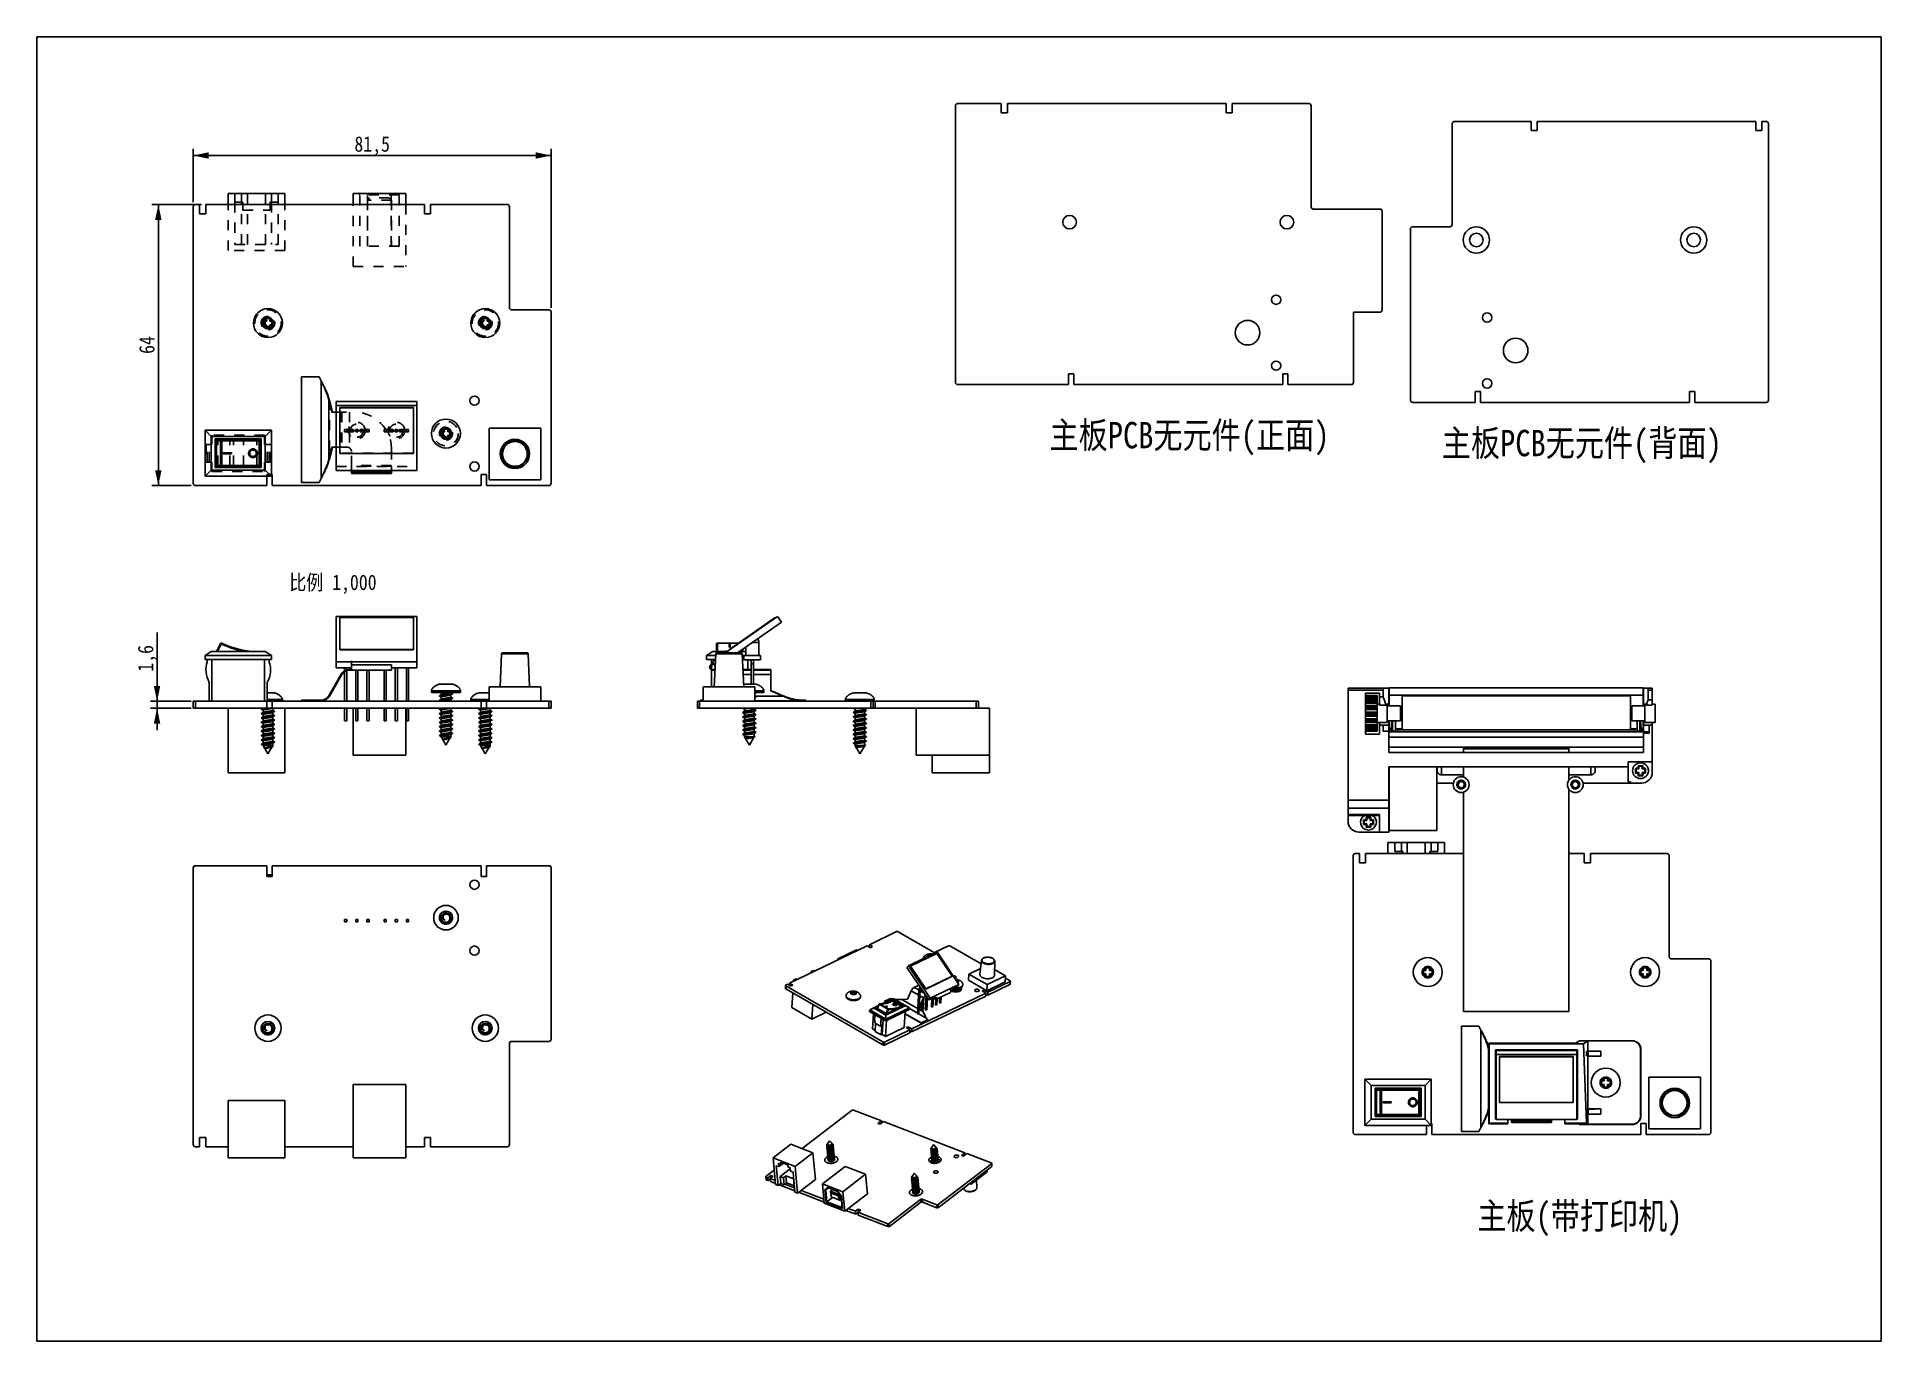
# Model space of a CAD drawing. Header units: millimetres. Extents: x 0 to 420, y 0 to 297.
import ezdxf

# ---------------------------------------------------------------- set-up
doc = ezdxf.new("R2010")
doc.units = ezdxf.units.MM
doc.header["$LTSCALE"] = 23.1
doc.linetypes.add('HIDDEN', pattern=[0.2, 0.1, -0.1])
doc.layers.get('0').update_dxf_attribs({"linetype": 'CONTINUOUS'})
for name, color, linetype in [('02___PRT_ALL_AXES', 7, 'CONTINUOUS'), ('06___PRT_ALL_SURFS', 7, 'CONTINUOUS'), ('DEFAULT_2', 8, 'HIDDEN')]:
    doc.layers.add(name, color=color, linetype=linetype)
doc.styles.get("Standard").update_dxf_attribs({"font": 'txt', "width": 0.85})
doc.dimstyles.new('DIMSTYLE_1', dxfattribs={"dimtxt": 3.5, "dimasz": 3.5, "dimexe": 1.5, "dimexo": 1, "dimgap": 0.875, "dimtad": 1, "dimtxsty": 'Standard', "dimblk": '_FILLED', "dimblk1": '_FILLED', "dimblk2": '_FILLED', "dimcen": 0.09, "dimadec": 0, "dimazin": 0, "dimtp": 0.01, "dimtm": 0.01, "dimtfac": 1, "dimtofl": 0, "dimtmove": 0, "dimatfit": 3, "dimldrblk": '_FILLED', "dimfxl": 1, "dimtolj": 1, "dimarcsym": 0})

msp = doc.modelspace()

# ---------------------------------------------------------------- texts
at = {"color": 2, "linetype": 'Continuous', "line_spacing_factor": 0.9}
for s, insert, char_height, width, attachment_point in [('主板PCB无元件(正面)', (230.611, 209.312), 6, 91.8, 1), ('主板PCB无元件(背面)', (319.955, 207.51), 6, 91.8, 1), ('比例 1,000', (77.364, 174.542), 3.5, 35.7, 3), ('主板(带打印机)', (328.044, 31.506), 6, 61.2, 1)]:
    msp.add_mtext(s, dxfattribs=dict(at, insert=insert, char_height=char_height, width=width, attachment_point=attachment_point))

# ---------------------------------------------------------------- blocks, each defined once
blk = doc.blocks.new('_FILLED')
at = {"color": 0, "linetype": 'ByBlock'}
blk.add_solid([(0, 0), (-1, 0.21), (-1, -0.21)], dxfattribs=at)
blk = doc.blocks.new('*D1')
at = {"color": 2, "linetype": 'Continuous'}
for p, q in [((35.61, 259.33), (35.61, 271.49)), ((35.61, 269.99), (76.36, 269.99)), ((117.11, 269.99), (76.36, 269.99)), ((117.11, 235.33), (117.11, 271.49))]:
    blk.add_line(p, q, dxfattribs=at)
at = {"color": 2, "linetype": 'Continuous', "xscale": 3.5, "yscale": 3.5, "zscale": 3.5, "rotation": 180}
blk.add_blockref('_FILLED', (35.61, 269.99), dxfattribs=at)
at = {"color": 2, "linetype": 'Continuous', "xscale": 3.5, "yscale": 3.5, "zscale": 3.5}
blk.add_blockref('_FILLED', (117.11, 269.99), dxfattribs=at)
at = {"color": 2, "linetype": 'Continuous', "insert": (76.36, 274.36), "char_height": 3.5, "width": 11.9, "attachment_point": 2, "line_spacing_factor": 0.9}
blk.add_mtext('81,5', dxfattribs=at)
blk = doc.blocks.new('*D2')
at = {"color": 2, "linetype": 'Continuous'}
for p, q in [((37.46, 258.83), (26.16, 258.83)), ((27.66, 258.83), (27.66, 226.83)), ((27.66, 194.83), (27.66, 226.83)), ((35.11, 194.83), (26.16, 194.83))]:
    blk.add_line(p, q, dxfattribs=at)
at = {"color": 2, "linetype": 'Continuous', "xscale": 3.5, "yscale": 3.5, "zscale": 3.5}
for p, rotation in [((27.66, 258.83), 90), ((27.66, 194.83), 270)]:
    blk.add_blockref('_FILLED', p, dxfattribs=dict(at, rotation=rotation))
at = {"color": 2, "linetype": 'Continuous', "insert": (23.29, 226.83), "char_height": 3.5, "width": 5.95, "attachment_point": 2, "rotation": 90, "line_spacing_factor": 0.9}
blk.add_mtext('64', dxfattribs=at)
blk = doc.blocks.new('*D3')
at = {"color": 2, "linetype": 'Continuous'}
for p, q in [((27.37, 145.71), (27.37, 161.37)), ((27.37, 161.37), (27.37, 144.91)), ((35.11, 145.71), (25.87, 145.71)), ((35.11, 144.11), (25.87, 144.11)), ((27.37, 139.11), (27.37, 144.91)), ((27.37, 144.11), (27.37, 139.11))]:
    blk.add_line(p, q, dxfattribs=at)
at = {"color": 2, "linetype": 'Continuous', "xscale": 3.5, "yscale": 3.5, "zscale": 3.5}
for p, rotation in [((27.37, 145.71), 270), ((27.37, 144.11), 90)]:
    blk.add_blockref('_FILLED', p, dxfattribs=dict(at, rotation=rotation))
at = {"color": 2, "linetype": 'Continuous', "insert": (23, 152.44), "char_height": 3.5, "width": 8.925, "attachment_point": 1, "rotation": 90, "line_spacing_factor": 0.9}
blk.add_mtext('1,6', dxfattribs=at)

# ---------------------------------------------------------------- dimensions: what is measured, and where the dimension line sits
at = {"color": 2, "linetype": 'Continuous'}
dim = msp.add_linear_dim(base=(117.114, 269.987), p1=(35.614, 258.333), p2=(117.114, 234.333), dimstyle='DIMSTYLE_1', dxfattribs=at)
dim.commit()
dim.dimension.update_dxf_attribs({"geometry": '*D1', "text_midpoint": (76.364, 269.987), "dimtype": 160})
for base, p1, p2, angle, picture, middle in [((27.663, 194.833), (38.464, 258.833), (36.114, 194.833), 270, '*D2', (27.663, 226.833)), ((27.371, 145.71), (36.114, 144.11), (36.114, 145.71), 90, '*D3', (27.371, 156.905))]:
    dim = msp.add_linear_dim(base=base, p1=p1, p2=p2, angle=angle, dimstyle='DIMSTYLE_1', dxfattribs=at)
    dim.commit()
    dim.dimension.update_dxf_attribs({"geometry": picture, "text_midpoint": middle, "dimtype": 160})

# ---------------------------------------------------------------- linework, layer by layer
at = {"color": 7, "linetype": 'Continuous'}
for p, q in [((0, 0), (0, 297)), ((0, 297), (420, 297)), ((420, 0), (420, 297)), ((219.622, 281.805), (219.622, 279.705)), ((221.022, 281.805), (221.022, 279.705)), ((270.822, 281.805), (221.022, 281.805)), ((270.822, 281.805), (270.822, 279.705)), ((289.672, 281.805), (272.222, 281.805)), ((272.222, 281.805), (272.222, 279.705)), ((219.622, 279.705), (221.022, 279.705)), ((270.822, 279.705), (272.222, 279.705)), ((290.172, 258.305), (290.172, 281.305)), ((322.321, 254.247), (322.321, 277.247)), ((322.821, 277.747), (340.271, 277.747)), ((340.271, 277.747), (340.271, 275.647)), ((341.671, 277.747), (391.471, 277.747)), ((341.671, 277.747), (341.671, 275.647)), ((391.471, 277.747), (391.471, 275.647)), ((392.871, 277.747), (393.821, 277.747)), ((392.871, 277.747), (392.871, 275.647)), ((394.321, 214.247), (394.321, 277.247)), ((341.671, 275.647), (340.271, 275.647)), ((392.871, 275.647), (391.471, 275.647)), ((43.564, 258.833), (43.564, 261.333)), ((43.564, 261.333), (56.464, 261.333)), ((45.114, 261.333), (45.114, 259.333)), ((46.614, 259.333), (46.614, 261.333)), ((47.964, 258.833), (47.964, 261.333)), ((52.064, 258.833), (52.064, 261.333)), ((53.414, 261.333), (53.414, 259.333)), ((54.914, 261.333), (54.914, 259.333)), ((56.464, 258.833), (56.464, 261.333)), ((84.014, 261.333), (72.014, 261.333)), ((72.014, 258.833), (72.014, 261.333)), ((84.014, 261.333), (84.014, 258.833)), ((35.614, 195.333), (35.614, 258.333)), ((37.064, 258.833), (36.114, 258.833)), ((37.064, 258.833), (37.064, 256.733)), ((37.064, 256.733), (38.464, 256.733)), ((38.464, 258.833), (38.464, 256.733)), ((88.264, 258.833), (38.464, 258.833)), ((45.114, 259.333), (46.914, 259.333)), ((46.914, 259.333), (46.914, 258.833)), ((53.114, 258.833), (53.114, 259.333)), ((53.114, 259.333), (54.914, 259.333)), ((88.264, 258.833), (88.264, 256.733)), ((88.264, 256.733), (89.664, 256.733)), ((107.114, 258.833), (89.664, 258.833)), ((89.664, 258.833), (89.664, 256.733)), ((107.614, 235.333), (107.614, 258.333)), ((312.821, 214.247), (312.821, 253.247)), ((321.821, 253.747), (313.321, 253.747)), ((51.41, 232.437), (51.614, 232.233)), ((51.41, 232.324), (51.41, 231.343)), ((51.41, 231.23), (51.614, 231.433)), ((52.01, 232.437), (51.462, 232.437)), ((52.01, 231.23), (51.462, 231.23)), ((52.214, 232.233), (51.614, 232.233)), ((51.614, 232.233), (51.614, 231.433)), ((51.614, 231.433), (52.214, 231.433)), ((52.01, 233.037), (52.214, 232.833)), ((52.01, 232.437), (52.01, 232.985)), ((52.214, 232.233), (52.01, 232.437)), ((52.214, 231.433), (52.01, 231.23)), ((52.01, 230.682), (52.01, 231.23)), ((53.104, 233.037), (52.123, 233.037)), ((53.014, 232.833), (52.214, 232.833)), ((52.214, 232.833), (52.214, 232.233)), ((52.214, 231.433), (52.214, 230.833)), ((53.217, 233.037), (53.014, 232.833)), ((53.014, 232.233), (53.014, 232.833)), ((53.014, 232.233), (53.217, 232.437)), ((53.614, 232.233), (53.014, 232.233)), ((53.014, 231.433), (53.217, 231.23)), ((53.014, 231.433), (53.614, 231.433)), ((53.014, 230.833), (53.014, 231.433)), ((53.217, 232.437), (53.217, 232.985)), ((53.765, 232.437), (53.217, 232.437)), ((53.765, 231.23), (53.217, 231.23)), ((53.217, 230.682), (53.217, 231.23)), ((53.817, 232.437), (53.614, 232.233)), ((53.614, 231.433), (53.614, 232.233)), ((53.817, 231.23), (53.614, 231.433)), ((53.817, 231.343), (53.817, 232.324)), ((100.91, 232.437), (101.114, 232.233)), ((100.91, 232.324), (100.91, 231.343)), ((100.91, 231.23), (101.114, 231.433)), ((101.51, 232.437), (100.962, 232.437)), ((101.51, 231.23), (100.962, 231.23)), ((101.714, 232.233), (101.114, 232.233)), ((101.114, 232.233), (101.114, 231.433)), ((101.114, 231.433), (101.714, 231.433)), ((101.51, 233.037), (101.714, 232.833)), ((101.51, 232.437), (101.51, 232.985)), ((101.714, 232.233), (101.51, 232.437)), ((101.714, 231.433), (101.51, 231.23)), ((101.51, 230.682), (101.51, 231.23)), ((102.604, 233.037), (101.623, 233.037)), ((102.514, 232.833), (101.714, 232.833)), ((101.714, 232.833), (101.714, 232.233)), ((101.714, 231.433), (101.714, 230.833)), ((102.717, 233.037), (102.514, 232.833)), ((102.514, 232.233), (102.514, 232.833)), ((102.514, 232.233), (102.717, 232.437)), ((103.114, 232.233), (102.514, 232.233)), ((102.514, 231.433), (103.114, 231.433)), ((102.514, 231.433), (102.717, 231.23)), ((102.514, 230.833), (102.514, 231.433)), ((102.717, 232.437), (102.717, 232.985)), ((103.265, 232.437), (102.717, 232.437)), ((103.265, 231.23), (102.717, 231.23)), ((102.717, 230.682), (102.717, 231.23)), ((103.317, 232.437), (103.114, 232.233)), ((103.114, 231.433), (103.114, 232.233)), ((103.317, 231.23), (103.114, 231.433)), ((103.317, 231.343), (103.317, 232.324)), ((108.114, 234.833), (116.614, 234.833)), ((117.114, 195.333), (117.114, 234.333)), ((52.01, 230.63), (52.214, 230.833)), ((52.123, 230.63), (53.104, 230.63)), ((52.214, 230.833), (53.014, 230.833)), ((53.217, 230.63), (53.014, 230.833)), ((101.51, 230.63), (101.714, 230.833)), ((101.623, 230.63), (102.604, 230.63)), ((101.714, 230.833), (102.514, 230.833)), ((102.717, 230.63), (102.514, 230.833)), ((60.286, 219.561), (64.286, 219.561)), ((60.286, 195.561), (60.286, 219.561)), ((64.286, 219.561), (64.742, 218.649)), ((64.742, 218.649), (64.742, 196.472)), ((236.122, 220.305), (234.922, 220.305)), ((234.922, 217.805), (234.922, 220.305)), ((236.122, 217.805), (236.122, 220.305)), ((284.922, 220.305), (283.722, 220.305)), ((283.722, 217.805), (283.722, 220.305)), ((284.922, 217.805), (284.922, 220.305)), ((66.474, 214.361), (66.604, 214.361)), ((66.474, 214.361), (67.174, 211.561)), ((66.474, 214.361), (66.474, 200.761)), ((236.122, 217.805), (283.722, 217.805)), ((327.571, 216.247), (328.771, 216.247)), ((327.571, 213.747), (327.571, 216.247)), ((328.771, 213.747), (328.771, 216.247)), ((376.371, 216.247), (377.571, 216.247)), ((376.371, 213.747), (376.371, 216.247)), ((377.571, 213.747), (377.571, 216.247)), ((67.174, 211.561), (68.164, 211.561)), ((86.564, 214.005), (68.164, 214.005)), ((68.164, 214.005), (68.164, 198.26)), ((86.564, 213.087), (68.164, 213.087)), ((68.964, 212.596), (85.764, 212.596)), ((68.964, 202.135), (68.964, 212.596)), ((68.964, 212.538), (85.764, 212.538)), ((85.764, 202.135), (85.764, 212.596)), ((86.564, 198.26), (86.564, 214.005)), ((313.321, 213.747), (327.571, 213.747)), ((328.771, 213.747), (376.371, 213.747)), ((377.571, 213.747), (393.821, 213.747)), ((38.314, 207.433), (39.714, 206.033)), ((53.414, 207.433), (38.314, 207.433)), ((38.314, 207.433), (38.314, 196.933)), ((52.014, 206.033), (39.714, 206.033)), ((39.714, 206.033), (39.714, 198.333)), ((53.414, 207.433), (52.014, 206.033)), ((52.014, 198.333), (52.014, 206.033)), ((53.414, 196.933), (53.414, 207.433)), ((91.96, 207.275), (92.164, 207.071)), ((91.96, 207.162), (91.96, 206.18)), ((91.96, 206.067), (92.164, 206.271)), ((92.56, 207.275), (92.012, 207.275)), ((92.56, 206.067), (92.012, 206.067)), ((92.764, 207.071), (92.164, 207.071)), ((92.164, 207.071), (92.164, 206.271)), ((92.164, 206.271), (92.764, 206.271)), ((92.56, 207.875), (92.764, 207.671)), ((92.56, 207.275), (92.56, 207.822)), ((92.764, 207.071), (92.56, 207.275)), ((92.764, 206.271), (92.56, 206.067)), ((92.56, 205.52), (92.56, 206.067)), ((93.654, 207.875), (92.673, 207.875)), ((93.564, 207.671), (92.764, 207.671)), ((92.764, 207.671), (92.764, 207.071)), ((92.764, 206.271), (92.764, 205.671)), ((93.767, 207.875), (93.564, 207.671)), ((93.564, 207.071), (93.564, 207.671)), ((93.564, 207.071), (93.767, 207.275)), ((94.164, 207.071), (93.564, 207.071)), ((93.564, 206.271), (94.164, 206.271)), ((93.564, 206.271), (93.767, 206.067)), ((93.564, 205.671), (93.564, 206.271)), ((93.767, 207.275), (93.767, 207.822)), ((94.315, 207.275), (93.767, 207.275)), ((94.315, 206.067), (93.767, 206.067)), ((93.767, 205.52), (93.767, 206.067)), ((94.367, 207.275), (94.164, 207.071)), ((94.164, 206.271), (94.164, 207.071)), ((94.367, 206.067), (94.164, 206.271)), ((94.367, 206.18), (94.367, 207.162)), ((114.764, 207.933), (102.964, 207.933)), ((102.964, 207.933), (102.964, 196.133)), ((114.764, 196.133), (114.764, 207.933)), ((51.114, 205.433), (40.614, 205.433)), ((40.614, 205.433), (40.614, 198.933)), ((40.814, 204.983), (50.848, 204.983)), ((40.917, 199.383), (40.917, 204.983)), ((41.014, 205.183), (50.648, 205.183)), ((41.818, 204.983), (41.818, 199.383)), ((42.083, 204.983), (42.083, 199.383)), ((44.313, 202.308), (42.428, 202.308)), ((42.428, 202.058), (42.428, 202.308)), ((44.313, 202.058), (42.428, 202.058)), ((44.303, 202.058), (44.303, 202.308)), ((44.313, 202.058), (44.313, 202.308)), ((50.614, 205.183), (50.614, 199.383)), ((50.814, 204.983), (50.814, 199.383)), ((50.848, 199.383), (50.848, 204.983)), ((51.114, 198.933), (51.114, 205.433)), ((67.174, 203.561), (66.474, 200.761)), ((68.164, 203.561), (67.174, 203.561)), ((85.764, 202.135), (68.964, 202.135)), ((92.56, 205.467), (92.764, 205.671)), ((92.673, 205.467), (93.654, 205.467)), ((92.764, 205.671), (93.564, 205.671)), ((93.767, 205.467), (93.564, 205.671)), ((38.314, 196.933), (39.714, 198.333)), ((39.714, 198.333), (52.014, 198.333)), ((40.614, 198.933), (51.114, 198.933)), ((50.848, 199.383), (40.814, 199.383)), ((50.648, 199.183), (41.014, 199.183)), ((50.614, 199.183), (50.614, 199.383)), ((53.414, 196.933), (52.014, 198.333)), ((66.474, 200.761), (66.604, 200.761)), ((68.164, 198.26), (86.564, 198.26)), ((36.114, 194.833), (52.364, 194.833)), ((38.314, 196.933), (53.414, 196.933)), ((52.364, 194.833), (52.364, 196.933)), ((53.564, 197.333), (53.414, 197.333)), ((53.564, 194.833), (53.564, 197.333)), ((53.564, 194.833), (101.164, 194.833)), ((64.286, 195.561), (60.286, 195.561)), ((64.742, 196.472), (64.286, 195.561)), ((102.364, 197.333), (101.164, 197.333)), ((101.164, 194.833), (101.164, 197.333)), ((102.364, 194.833), (102.364, 197.333)), ((102.364, 194.833), (116.614, 194.833)), ((102.964, 196.133), (114.764, 196.133)), ((68.164, 153.347), (68.164, 165.039)), ((86.564, 165.039), (68.164, 165.039)), ((68.964, 157.41), (68.964, 164.777)), ((68.964, 164.777), (85.764, 164.777)), ((85.764, 164.777), (85.764, 157.41)), ((86.564, 153.347), (86.564, 165.039)), ((156.774, 156.71), (168.669, 165.039)), ((168.12, 164.777), (157.717, 157.492)), ((168.12, 164.777), (168.178, 164.695)), ((169.587, 163.728), (168.669, 165.039)), ((159.564, 156.71), (169.587, 163.728)), ((38.314, 156.11), (39.714, 157.01)), ((38.314, 156.11), (38.314, 155.21)), ((38.314, 156.11), (53.414, 156.11)), ((39.714, 157.01), (52.014, 157.01)), ((41.818, 158.833), (40.917, 157.01)), ((41.997, 158.744), (41.14, 157.01)), ((41.997, 158.744), (41.818, 158.833)), ((41.997, 158.744), (42.083, 158.925)), ((53.414, 156.11), (52.014, 157.01)), ((53.414, 156.11), (53.414, 155.21)), ((85.764, 157.492), (68.964, 157.492)), ((85.764, 157.41), (68.964, 157.41)), ((105.514, 149.01), (105.842, 156.519)), ((105.842, 156.519), (111.886, 156.519)), ((106.041, 156.71), (111.686, 156.71)), ((112.214, 149.01), (111.886, 156.519)), ((152.516, 156.11), (153.916, 157.01)), ((152.516, 156.11), (152.516, 155.21)), ((152.516, 156.11), (154.576, 156.11)), ((153.916, 157.01), (157.203, 157.01)), ((154.266, 149.01), (154.594, 156.519)), ((154.594, 156.519), (160.638, 156.519)), ((154.766, 157.01), (154.766, 158.744)), ((154.793, 156.71), (160.438, 156.71)), ((154.966, 157.01), (154.966, 158.944)), ((159.791, 158.944), (154.966, 158.944)), ((159.764, 158.925), (154.966, 158.925)), ((157.016, 157.059), (157.016, 157.029)), ((157.641, 158.031), (157.641, 158.766)), ((157.641, 158.766), (157.891, 158.766)), ((157.641, 158.739), (157.891, 158.739)), ((157.641, 158.031), (157.891, 158.031)), ((157.717, 157.492), (157.775, 157.41)), ((157.891, 158.031), (157.891, 158.766)), ((159.992, 157.01), (161.419, 157.01)), ((160.566, 157.412), (160.566, 157.01)), ((160.966, 149.01), (160.638, 156.519)), ((160.656, 156.11), (164.819, 156.11)), ((160.766, 157.552), (160.766, 157.01)), ((161.019, 156.11), (161.019, 155.11)), ((161.419, 158.009), (161.419, 156.11)), ((162.992, 159.11), (164.419, 159.11)), ((164.419, 159.11), (164.419, 156.11)), ((164.819, 156.11), (164.819, 155.11)), ((38.314, 155.21), (53.414, 155.21)), ((38.814, 155.21), (38.814, 154.71)), ((39.864, 155.21), (39.864, 145.71)), ((51.864, 155.21), (51.864, 145.71)), ((52.914, 155.21), (52.914, 154.71)), ((69.302, 151.862), (66.474, 146.964)), ((68.164, 154.657), (86.564, 154.657)), ((68.164, 153.347), (71.664, 153.347)), ((69.302, 151.862), (69.432, 151.787)), ((70.064, 153.347), (70.064, 152.633)), ((70.064, 152.457), (70.064, 145.71)), ((70.564, 152.85), (70.564, 153.347)), ((70.564, 145.71), (70.564, 152.694)), ((70.68, 152.727), (70.644, 152.873)), ((71.164, 152.787), (71.164, 152.937)), ((71.664, 152.937), (71.164, 152.937)), ((72.614, 152.787), (72.614, 145.71)), ((73.114, 145.71), (73.114, 152.787)), ((75.164, 152.787), (75.164, 145.71)), ((75.664, 145.71), (75.664, 152.787)), ((79.064, 152.787), (79.064, 145.71)), ((79.564, 145.71), (79.564, 152.787)), ((80.764, 153.347), (86.564, 153.347)), ((81.614, 153.347), (81.614, 145.71)), ((82.114, 145.71), (82.114, 153.347)), ((84.164, 153.347), (84.164, 145.71)), ((84.664, 145.71), (84.664, 153.347)), ((152.516, 155.21), (154.536, 155.21)), ((153.47, 153.969), (153.556, 153.846)), ((153.556, 153.846), (154.129, 154.248)), ((153.616, 155.21), (153.616, 154.071)), ((153.616, 153.888), (153.616, 152.991)), ((153.616, 152.828), (153.616, 149.01)), ((153.843, 154.657), (154.533, 155.141)), ((154.473, 153.757), (153.843, 154.657)), ((153.843, 152.787), (153.843, 152.937)), ((154.437, 152.937), (153.843, 152.937)), ((160.695, 155.21), (161.019, 155.21)), ((162.669, 152.937), (160.794, 152.937)), ((162.669, 155.11), (161.019, 155.11)), ((161.916, 155.11), (161.916, 152.937)), ((162.669, 149.61), (162.669, 155.127)), ((162.669, 154.21), (163.169, 154.21)), ((163.169, 155.127), (163.169, 149.61)), ((164.819, 155.11), (163.169, 155.11)), ((167.143, 152.937), (163.169, 152.937)), ((167.143, 152.937), (167.143, 152.787)), ((39.264, 150.01), (39.264, 145.71)), ((52.464, 150.01), (52.464, 145.71)), ((53.104, 147.61), (52.464, 147.61)), ((53.217, 147.61), (53.217, 147.609)), ((53.765, 147.61), (53.217, 147.61)), ((53.817, 147.61), (53.817, 147.609)), ((53.914, 147.61), (53.817, 147.61)), ((54.35, 147.536), (54.254, 147.563)), ((67.304, 148.101), (67.174, 148.176)), ((96.464, 148.11), (89.864, 148.11)), ((89.864, 148.11), (89.864, 147.71)), ((89.864, 147.71), (96.464, 147.71)), ((91.428, 149.536), (91.334, 149.505)), ((91.83, 147.022), (91.688, 146.939)), ((91.864, 149.61), (91.785, 149.607)), ((92.097, 147.18), (91.83, 147.022)), ((91.96, 149.61), (91.864, 149.61)), ((91.96, 149.609), (91.96, 149.61)), ((92.56, 149.61), (92.012, 149.61)), ((94.243, 147.61), (92.064, 147.61)), ((92.56, 149.609), (92.56, 149.61)), ((93.654, 149.61), (92.673, 149.61)), ((94.315, 149.61), (93.767, 149.61)), ((93.767, 149.61), (93.767, 149.609)), ((94.231, 147.14), (94.495, 147.297)), ((94.346, 147.612), (94.295, 147.642)), ((94.639, 147.439), (94.346, 147.612)), ((94.464, 149.61), (94.367, 149.61)), ((94.367, 149.61), (94.367, 149.609)), ((94.495, 147.297), (94.639, 147.381)), ((96.112, 148.776), (96.074, 148.816)), ((96.247, 148.617), (96.216, 148.656)), ((96.276, 148.578), (96.247, 148.617)), ((96.303, 148.538), (96.276, 148.578)), ((96.374, 148.421), (96.352, 148.46)), ((96.393, 148.382), (96.374, 148.421)), ((96.464, 148.11), (96.462, 148.147)), ((96.464, 148.11), (96.464, 147.71)), ((100.91, 147.61), (100.814, 147.61)), ((100.91, 147.609), (100.91, 147.61)), ((101.51, 147.61), (100.962, 147.61)), ((101.51, 147.609), (101.51, 147.61)), ((102.604, 147.61), (101.623, 147.61)), ((102.964, 147.61), (102.717, 147.61)), ((102.717, 147.61), (102.717, 147.609)), ((102.964, 149.01), (114.764, 149.01)), ((102.964, 145.71), (102.964, 149.01)), ((114.764, 145.71), (114.764, 149.01)), ((151.716, 145.71), (151.716, 149.01)), ((151.716, 149.01), (163.516, 149.01)), ((160.953, 149.61), (160.94, 149.61)), ((161.049, 149.61), (160.953, 149.61)), ((161.05, 149.609), (161.049, 149.61)), ((161.649, 149.61), (161.102, 149.61)), ((161.65, 149.609), (161.649, 149.61)), ((162.744, 149.61), (161.762, 149.61)), ((162.857, 149.61), (162.857, 149.609)), ((163.404, 149.61), (162.857, 149.61)), ((163.457, 149.61), (163.457, 149.609)), ((163.553, 149.61), (163.457, 149.61)), ((163.516, 145.71), (163.516, 149.01)), ((165.553, 148.11), (163.516, 148.11)), ((165.553, 147.71), (163.516, 147.71)), ((163.516, 147.506), (163.728, 147.631)), ((163.728, 147.689), (163.693, 147.71)), ((165.553, 148.11), (165.553, 147.71)), ((169.943, 146.964), (167.143, 148.176)), ((186.212, 147.61), (186.116, 147.61)), ((186.212, 147.609), (186.212, 147.61)), ((186.812, 147.61), (186.264, 147.61)), ((186.812, 147.609), (186.812, 147.61)), ((187.907, 147.61), (186.925, 147.61)), ((188.019, 147.61), (188.019, 147.609)), ((188.567, 147.61), (188.019, 147.61)), ((188.619, 147.61), (188.619, 147.609)), ((188.716, 147.61), (188.619, 147.61)), ((298.597, 148.727), (298.597, 118.427)), ((298.597, 148.727), (307.897, 148.727)), ((306.627, 148.227), (298.597, 148.227)), ((302.597, 138.227), (302.597, 147.527)), ((302.597, 147.527), (305.797, 147.527)), ((305.797, 147.527), (305.797, 144.847)), ((306.627, 146.719), (306.627, 148.227)), ((307.897, 144.647), (307.897, 148.727)), ((307.947, 148.747), (307.947, 144.647)), ((365.847, 148.747), (307.947, 148.747)), ((365.847, 147.066), (307.947, 147.066)), ((365.847, 144.647), (365.847, 148.747)), ((365.897, 148.727), (367.897, 148.727)), ((365.897, 144.647), (365.897, 148.727)), ((367.897, 148.227), (366.927, 148.227)), ((366.927, 146.027), (366.927, 148.227)), ((367.897, 144.847), (367.897, 148.727)), ((35.614, 145.71), (35.614, 144.11)), ((35.614, 145.71), (117.114, 145.71)), ((117.114, 144.11), (35.614, 144.11)), ((36.114, 145.71), (36.114, 144.11)), ((43.564, 144.11), (43.564, 129.41)), ((51.429, 144.11), (51.138, 143.939)), ((51.138, 143.881), (51.434, 143.707)), ((51.28, 143.022), (51.138, 142.939)), ((51.138, 142.881), (51.434, 142.707)), ((51.547, 143.18), (51.28, 143.022)), ((51.434, 143.707), (51.514, 143.66)), ((52.364, 144.11), (52.364, 145.71)), ((55.914, 146.11), (52.464, 146.11)), ((53.564, 144.11), (53.564, 145.71)), ((53.681, 143.14), (53.945, 143.297)), ((53.796, 143.612), (53.714, 143.661)), ((54.089, 143.439), (53.796, 143.612)), ((53.945, 143.297), (54.089, 143.381)), ((55.914, 146.11), (55.912, 146.147)), ((55.914, 146.11), (55.914, 145.71)), ((56.464, 129.41), (56.464, 144.11)), ((60.286, 145.814), (60.286, 145.964)), ((64.742, 145.964), (60.286, 145.964)), ((64.286, 145.814), (64.286, 145.964)), ((64.742, 145.964), (64.742, 145.814)), ((66.474, 146.964), (66.604, 146.889)), ((70.064, 144.11), (70.064, 141.26)), ((70.564, 141.26), (70.564, 144.11)), ((72.014, 133.41), (72.014, 144.11)), ((72.614, 144.11), (72.614, 141.26)), ((73.114, 141.26), (73.114, 144.11)), ((75.164, 144.11), (75.164, 141.26)), ((75.664, 141.26), (75.664, 144.11)), ((79.064, 144.11), (79.064, 141.26)), ((79.564, 141.26), (79.564, 144.11)), ((81.614, 144.11), (81.614, 141.26)), ((82.114, 141.26), (82.114, 144.11)), ((84.014, 133.41), (84.014, 144.11)), ((84.164, 144.11), (84.164, 141.26)), ((84.664, 141.26), (84.664, 144.11)), ((91.688, 146.881), (91.984, 146.707)), ((91.83, 146.022), (91.688, 145.939)), ((91.688, 145.881), (91.979, 145.71)), ((91.979, 144.11), (91.688, 143.939)), ((91.688, 143.881), (91.984, 143.707)), ((91.83, 143.022), (91.688, 142.939)), ((91.688, 142.881), (91.984, 142.707)), ((92.097, 146.18), (91.83, 146.022)), ((92.097, 143.18), (91.83, 143.022)), ((91.984, 146.707), (92.064, 146.66)), ((91.984, 143.707), (92.064, 143.66)), ((94.231, 146.14), (94.495, 146.297)), ((94.231, 143.14), (94.495, 143.297)), ((94.346, 146.612), (94.264, 146.661)), ((94.639, 146.439), (94.346, 146.612)), ((94.495, 146.297), (94.639, 146.381)), ((94.495, 143.297), (94.639, 143.381)), ((102.964, 146.11), (98.814, 146.11)), ((98.814, 146.11), (98.814, 145.71)), ((100.929, 144.11), (100.638, 143.939)), ((100.638, 143.881), (100.934, 143.707)), ((100.78, 143.022), (100.638, 142.939)), ((100.638, 142.881), (100.934, 142.707)), ((101.047, 143.18), (100.78, 143.022)), ((100.934, 143.707), (101.014, 143.66)), ((101.164, 144.11), (101.164, 145.71)), ((102.364, 144.11), (102.364, 145.71)), ((103.181, 143.14), (103.445, 143.297)), ((103.296, 143.612), (103.214, 143.661)), ((103.589, 143.439), (103.296, 143.612)), ((103.445, 143.297), (103.589, 143.381)), ((116.614, 144.11), (116.614, 145.71)), ((117.114, 144.11), (117.114, 145.71)), ((150.416, 144.11), (150.416, 145.71)), ((150.416, 145.71), (214.416, 145.71)), ((150.416, 144.11), (216.916, 144.11)), ((150.916, 144.11), (150.916, 145.71)), ((151.143, 145.814), (151.143, 145.964)), ((151.716, 145.964), (151.143, 145.964)), ((160.92, 143.272), (160.778, 143.189)), ((160.778, 143.131), (161.073, 142.957)), ((160.814, 144.11), (160.868, 144.078)), ((160.868, 144.078), (161.153, 143.91)), ((161.186, 143.43), (160.92, 143.272)), ((161.073, 142.957), (161.153, 142.91)), ((163.32, 143.39), (163.585, 143.547)), ((163.353, 143.891), (163.353, 144.11)), ((163.435, 143.862), (163.353, 143.911)), ((163.353, 142.891), (163.353, 143.41)), ((163.435, 142.862), (163.353, 142.911)), ((163.728, 143.689), (163.435, 143.862)), ((163.728, 142.689), (163.435, 142.862)), ((163.728, 146.689), (163.516, 146.814)), ((163.516, 146.506), (163.728, 146.631)), ((163.693, 145.71), (163.516, 145.814)), ((163.585, 143.547), (163.728, 143.631)), ((169.943, 146.964), (169.943, 146.889)), ((169.969, 146.953), (169.943, 146.964)), ((174.232, 145.964), (174.232, 145.814)), ((175.143, 145.964), (174.232, 145.964)), ((175.143, 145.814), (175.143, 145.964)), ((184.116, 146.11), (184.116, 145.71)), ((190.716, 146.11), (184.116, 146.11)), ((186.082, 143.272), (185.94, 143.189)), ((185.94, 143.131), (186.236, 142.957)), ((185.976, 144.11), (186.236, 143.957)), ((186.349, 143.43), (186.082, 143.272)), ((186.236, 143.957), (186.316, 143.91)), ((186.236, 142.957), (186.316, 142.91)), ((188.483, 143.39), (188.747, 143.547)), ((188.516, 143.891), (188.516, 144.11)), ((188.598, 143.862), (188.516, 143.911)), ((188.516, 142.891), (188.516, 143.41)), ((188.598, 142.862), (188.516, 142.911)), ((188.891, 143.689), (188.598, 143.862)), ((188.891, 142.689), (188.598, 142.862)), ((188.747, 143.547), (188.891, 143.631)), ((189.916, 145.71), (189.916, 144.11)), ((190.416, 145.71), (190.416, 144.11)), ((190.716, 146.11), (190.716, 145.71)), ((190.916, 144.11), (190.916, 145.71)), ((200.276, 133.41), (200.276, 144.11)), ((213.916, 145.71), (213.916, 144.11)), ((214.416, 145.71), (214.416, 144.11)), ((216.916, 129.41), (216.916, 144.11)), ((305.197, 146.995), (302.597, 146.995)), ((302.597, 146.875), (305.197, 146.875)), ((305.197, 146.686), (302.597, 146.686)), ((305.197, 146.354), (302.597, 146.354)), ((302.597, 146.253), (305.197, 146.253)), ((305.197, 145.871), (302.597, 145.871)), ((305.197, 145.55), (302.597, 145.55)), ((305.197, 145.211), (302.597, 145.211)), ((302.597, 145.184), (305.197, 145.184)), ((305.197, 144.661), (302.597, 144.661)), ((305.197, 144.395), (302.597, 144.395)), ((305.197, 144.155), (302.597, 144.155)), ((305.197, 143.903), (302.597, 143.903)), ((302.597, 143.813), (305.197, 143.813)), ((305.197, 143.219), (302.597, 143.219)), ((305.197, 143.044), (302.597, 143.044)), ((305.197, 142.936), (302.597, 142.936)), ((305.197, 138.904), (305.197, 146.995)), ((305.197, 145.047), (305.797, 145.047)), ((306.627, 146.719), (305.797, 146.719)), ((305.797, 144.847), (307.275, 144.847)), ((306.627, 146.719), (307.275, 144.847)), ((307.275, 144.847), (307.344, 145.047)), ((307.344, 145.047), (307.716, 145.047)), ((307.547, 140.847), (307.547, 145.047)), ((307.547, 144.647), (310.547, 144.647)), ((310.547, 141.247), (310.547, 144.647)), ((310.547, 143.947), (310.897, 143.947)), ((310.897, 146.947), (310.897, 139.17)), ((310.897, 146.947), (362.897, 146.947)), ((362.897, 139.17), (362.897, 146.947)), ((362.897, 143.947), (363.197, 143.947)), ((363.197, 144.647), (366.197, 144.647)), ((363.197, 144.647), (363.197, 141.247)), ((366.078, 145.047), (366.45, 145.047)), ((366.197, 145.047), (366.197, 140.847)), ((366.45, 145.047), (366.519, 144.847)), ((366.519, 144.847), (366.927, 146.027)), ((367.897, 144.847), (366.519, 144.847)), ((367.897, 146.027), (366.927, 146.027)), ((367.897, 145.047), (368.547, 145.047)), ((368.547, 140.847), (368.547, 145.047)), ((51.332, 142.053), (51.138, 141.939)), ((51.138, 141.881), (51.434, 141.707)), ((51.28, 141.022), (51.138, 140.939)), ((51.138, 140.881), (51.434, 140.707)), ((51.28, 140.022), (51.138, 139.939)), ((51.138, 139.881), (51.434, 139.707)), ((51.28, 139.022), (51.138, 138.939)), ((51.138, 138.881), (51.434, 138.707)), ((51.547, 141.18), (51.28, 141.022)), ((51.547, 140.18), (51.28, 140.022)), ((51.547, 139.18), (51.28, 139.022)), ((51.547, 142.18), (51.332, 142.053)), ((51.434, 142.707), (51.514, 142.66)), ((51.434, 141.707), (51.514, 141.66)), ((51.434, 140.707), (51.514, 140.66)), ((51.434, 139.707), (51.514, 139.66)), ((51.434, 138.707), (51.514, 138.66)), ((53.681, 139.14), (53.66, 139.129)), ((53.681, 142.14), (53.945, 142.297)), ((53.681, 141.14), (53.945, 141.297)), ((53.681, 140.14), (53.945, 140.297)), ((53.681, 139.14), (53.945, 139.297)), ((53.796, 142.612), (53.714, 142.661)), ((53.796, 141.612), (53.714, 141.661)), ((53.796, 140.612), (53.714, 140.661)), ((53.796, 139.612), (53.714, 139.661)), ((53.796, 138.612), (53.714, 138.661)), ((54.089, 142.439), (53.796, 142.612)), ((54.089, 141.439), (53.796, 141.612)), ((54.089, 140.439), (53.796, 140.612)), ((54.089, 139.439), (53.796, 139.612)), ((54.089, 138.439), (53.796, 138.612)), ((53.945, 142.297), (54.089, 142.381)), ((53.945, 141.297), (54.089, 141.381)), ((53.945, 140.297), (54.089, 140.381)), ((53.945, 139.297), (54.089, 139.381)), ((70.064, 141.26), (70.564, 141.26)), ((72.614, 141.26), (73.114, 141.26)), ((75.164, 141.26), (75.664, 141.26)), ((79.064, 141.26), (79.564, 141.26)), ((81.614, 141.26), (82.114, 141.26)), ((84.164, 141.26), (84.664, 141.26)), ((91.83, 142.022), (91.688, 141.939)), ((91.688, 141.881), (91.984, 141.707)), ((91.83, 141.022), (91.688, 140.939)), ((91.688, 140.881), (91.984, 140.707)), ((91.83, 140.022), (91.688, 139.939)), ((91.688, 139.881), (91.984, 139.707)), ((91.83, 139.022), (91.688, 138.939)), ((91.688, 138.881), (91.984, 138.707)), ((92.097, 142.18), (91.83, 142.022)), ((92.097, 141.18), (91.83, 141.022)), ((92.097, 140.18), (91.83, 140.022)), ((92.097, 139.18), (91.83, 139.022)), ((91.984, 142.707), (92.064, 142.66)), ((91.984, 141.707), (92.064, 141.66)), ((91.984, 140.707), (92.064, 140.66)), ((91.984, 139.707), (92.064, 139.66)), ((91.984, 138.707), (92.064, 138.66)), ((94.231, 141.14), (94.21, 141.129)), ((94.231, 142.14), (94.495, 142.297)), ((94.231, 141.14), (94.495, 141.297)), ((94.231, 140.14), (94.495, 140.297)), ((94.231, 139.14), (94.495, 139.297)), ((94.346, 142.612), (94.264, 142.661)), ((94.346, 141.612), (94.264, 141.661)), ((94.346, 140.612), (94.264, 140.661)), ((94.346, 139.612), (94.264, 139.661)), ((94.346, 138.612), (94.264, 138.661)), ((94.639, 142.439), (94.346, 142.612)), ((94.639, 141.439), (94.346, 141.612)), ((94.639, 140.439), (94.346, 140.612)), ((94.639, 139.439), (94.346, 139.612)), ((94.639, 138.439), (94.346, 138.612)), ((94.495, 142.297), (94.639, 142.381)), ((94.495, 141.297), (94.639, 141.381)), ((94.495, 140.297), (94.639, 140.381)), ((94.495, 139.297), (94.639, 139.381)), ((100.78, 142.022), (100.638, 141.939)), ((100.638, 141.881), (100.934, 141.707)), ((100.78, 141.022), (100.638, 140.939)), ((100.638, 140.881), (100.934, 140.707)), ((100.78, 140.022), (100.638, 139.939)), ((100.638, 139.881), (100.934, 139.707)), ((100.78, 139.022), (100.638, 138.939)), ((100.638, 138.881), (100.934, 138.707)), ((101.047, 142.18), (100.78, 142.022)), ((101.047, 141.18), (100.78, 141.022)), ((101.047, 140.18), (100.78, 140.022)), ((101.047, 139.18), (100.78, 139.022)), ((100.934, 142.707), (101.014, 142.66)), ((100.934, 141.707), (101.014, 141.66)), ((100.934, 140.707), (101.014, 140.66)), ((100.934, 139.707), (101.014, 139.66)), ((100.934, 138.707), (101.014, 138.66)), ((103.181, 139.14), (103.16, 139.129)), ((103.181, 142.14), (103.445, 142.297)), ((103.181, 141.14), (103.445, 141.297)), ((103.181, 140.14), (103.445, 140.297)), ((103.181, 139.14), (103.445, 139.297)), ((103.296, 142.612), (103.214, 142.661)), ((103.296, 141.612), (103.214, 141.661)), ((103.296, 140.612), (103.214, 140.661)), ((103.296, 139.612), (103.214, 139.661)), ((103.296, 138.612), (103.214, 138.661)), ((103.589, 142.439), (103.296, 142.612)), ((103.589, 141.439), (103.296, 141.612)), ((103.589, 140.439), (103.296, 140.612)), ((103.589, 139.439), (103.296, 139.612)), ((103.589, 138.439), (103.296, 138.612)), ((103.445, 142.297), (103.589, 142.381)), ((103.445, 141.297), (103.589, 141.381)), ((103.445, 140.297), (103.589, 140.381)), ((103.445, 139.297), (103.589, 139.381)), ((160.92, 142.272), (160.778, 142.189)), ((160.778, 142.131), (161.073, 141.957)), ((160.92, 141.272), (160.778, 141.189)), ((160.778, 141.131), (161.073, 140.957)), ((160.92, 140.272), (160.778, 140.189)), ((160.778, 140.131), (161.073, 139.957)), ((160.92, 139.272), (160.778, 139.189)), ((160.778, 139.131), (161.073, 138.957)), ((161.186, 142.43), (160.92, 142.272)), ((161.186, 141.43), (160.92, 141.272)), ((161.186, 140.43), (160.92, 140.272)), ((161.186, 139.43), (160.92, 139.272)), ((161.073, 141.957), (161.153, 141.91)), ((161.073, 140.957), (161.153, 140.91)), ((161.073, 139.957), (161.153, 139.91)), ((161.073, 138.957), (161.153, 138.91)), ((161.153, 140.411), (161.153, 140.929)), ((163.32, 142.39), (163.585, 142.547)), ((163.32, 141.39), (163.585, 141.547)), ((163.32, 140.39), (163.585, 140.547)), ((163.32, 139.39), (163.585, 139.547)), ((163.353, 141.891), (163.353, 142.41)), ((163.435, 141.862), (163.353, 141.911)), ((163.353, 140.891), (163.353, 141.41)), ((163.435, 140.862), (163.353, 140.911)), ((163.353, 139.891), (163.353, 140.41)), ((163.435, 139.862), (163.353, 139.911)), ((163.353, 138.891), (163.353, 139.41)), ((163.435, 138.862), (163.353, 138.911)), ((163.728, 141.689), (163.435, 141.862)), ((163.728, 140.689), (163.435, 140.862)), ((163.728, 139.689), (163.435, 139.862)), ((163.728, 138.689), (163.435, 138.862)), ((163.585, 142.547), (163.728, 142.631)), ((163.585, 141.547), (163.728, 141.631)), ((163.585, 140.547), (163.728, 140.631)), ((163.585, 139.547), (163.728, 139.631)), ((163.585, 138.547), (163.728, 138.631)), ((186.082, 142.272), (185.94, 142.189)), ((185.94, 142.131), (186.236, 141.957)), ((186.082, 141.272), (185.94, 141.189)), ((185.94, 141.131), (186.236, 140.957)), ((186.082, 140.272), (185.94, 140.189)), ((185.94, 140.131), (186.236, 139.957)), ((186.082, 139.272), (185.94, 139.189)), ((185.94, 139.131), (186.236, 138.957)), ((186.349, 142.43), (186.082, 142.272)), ((186.349, 141.43), (186.082, 141.272)), ((186.349, 140.43), (186.082, 140.272)), ((186.349, 139.43), (186.082, 139.272)), ((186.236, 141.957), (186.316, 141.91)), ((186.236, 140.957), (186.316, 140.91)), ((186.236, 139.957), (186.316, 139.91)), ((186.236, 138.957), (186.316, 138.91)), ((186.316, 138.411), (186.316, 138.929)), ((188.483, 142.39), (188.747, 142.547)), ((188.483, 141.39), (188.747, 141.547)), ((188.483, 140.39), (188.747, 140.547)), ((188.483, 139.39), (188.747, 139.547)), ((188.516, 141.891), (188.516, 142.41)), ((188.598, 141.862), (188.516, 141.911)), ((188.516, 140.891), (188.516, 141.41)), ((188.598, 140.862), (188.516, 140.911)), ((188.516, 139.891), (188.516, 140.41)), ((188.598, 139.862), (188.516, 139.911)), ((188.516, 138.891), (188.516, 139.41)), ((188.598, 138.862), (188.516, 138.911)), ((188.891, 141.689), (188.598, 141.862)), ((188.891, 140.689), (188.598, 140.862)), ((188.891, 139.689), (188.598, 139.862)), ((188.891, 138.689), (188.598, 138.862)), ((188.747, 142.547), (188.891, 142.631)), ((188.747, 141.547), (188.891, 141.631)), ((188.747, 140.547), (188.891, 140.631)), ((188.747, 139.547), (188.891, 139.631)), ((188.747, 138.547), (188.891, 138.631)), ((305.197, 142.666), (302.597, 142.666)), ((305.197, 142.524), (302.597, 142.524)), ((302.597, 142.325), (305.197, 142.325)), ((305.197, 141.741), (302.597, 141.741)), ((305.197, 141.68), (302.597, 141.68)), ((305.197, 141.47), (302.597, 141.47)), ((305.197, 141.203), (302.597, 141.203)), ((302.597, 140.921), (305.197, 140.921)), ((305.197, 140.425), (302.597, 140.425)), ((305.197, 140.118), (302.597, 140.118)), ((302.597, 139.791), (305.197, 139.791)), ((305.197, 139.451), (302.597, 139.451)), ((305.197, 139.415), (302.597, 139.415)), ((302.597, 139.087), (305.197, 139.087)), ((305.197, 138.948), (302.597, 138.948)), ((302.597, 138.904), (305.197, 138.904)), ((305.197, 140.847), (307.547, 140.847)), ((305.797, 140.847), (305.797, 138.227)), ((307.716, 140.247), (305.797, 140.247)), ((306.627, 138.927), (306.627, 140.247)), ((306.627, 138.927), (307.897, 138.927)), ((307.547, 141.247), (310.547, 141.247)), ((307.897, 134.047), (307.897, 141.247)), ((307.897, 138.728), (366.951, 138.728)), ((307.947, 141.247), (307.947, 138.728)), ((307.947, 139.4), (308.43, 139.4)), ((308.365, 138.927), (309.387, 138.927)), ((308.61, 141.247), (308.43, 139.4)), ((308.757, 138.927), (308.757, 141.247)), ((309.387, 141.247), (309.387, 138.927)), ((309.387, 139.4), (310.897, 139.4)), ((309.897, 139.17), (309.897, 138.728)), ((363.897, 139.17), (309.897, 139.17)), ((310.547, 141.947), (310.897, 141.947)), ((362.897, 141.947), (363.197, 141.947)), ((362.897, 139.4), (364.407, 139.4)), ((363.197, 141.247), (366.197, 141.247)), ((363.897, 139.17), (363.897, 138.728)), ((364.407, 138.927), (364.407, 141.247)), ((364.407, 138.927), (365.429, 138.927)), ((365.037, 138.927), (365.037, 141.247)), ((365.183, 141.247), (365.364, 139.4)), ((365.364, 139.4), (365.847, 139.4)), ((365.847, 138.728), (365.847, 141.247)), ((365.897, 138.728), (365.897, 141.247)), ((367.897, 140.247), (366.078, 140.247)), ((366.197, 140.847), (368.547, 140.847)), ((366.955, 138.447), (366.946, 138.728)), ((367.167, 138.447), (367.167, 140.247)), ((367.897, 129.547), (367.897, 140.847)), ((51.28, 138.022), (51.138, 137.939)), ((51.138, 137.881), (51.434, 137.707)), ((51.28, 137.022), (51.138, 136.939)), ((51.138, 136.881), (51.434, 136.707)), ((51.187, 135.96), (51.168, 135.95)), ((51.17, 135.892), (51.511, 135.694)), ((51.187, 135.96), (51.568, 136.191)), ((51.568, 135.729), (51.187, 135.96)), ((51.335, 136.051), (51.194, 135.966)), ((51.547, 138.18), (51.28, 138.022)), ((51.547, 137.18), (51.28, 137.022)), ((51.434, 137.707), (51.514, 137.66)), ((51.434, 136.707), (51.514, 136.66)), ((53.714, 135.615), (51.514, 135.615)), ((51.94, 135.021), (51.878, 134.981)), ((51.891, 134.875), (51.968, 134.83)), ((53.499, 135.269), (53.7, 135.387)), ((53.705, 135.462), (53.647, 135.497)), ((53.681, 138.14), (53.945, 138.297)), ((53.681, 137.14), (53.945, 137.297)), ((53.681, 136.14), (53.945, 136.297)), ((53.796, 137.612), (53.714, 137.661)), ((53.796, 136.612), (53.714, 136.661)), ((54.089, 137.439), (53.796, 137.612)), ((54.089, 136.439), (53.796, 136.612)), ((53.945, 138.297), (54.089, 138.381)), ((53.945, 137.297), (54.089, 137.381)), ((53.945, 136.297), (54.089, 136.381)), ((91.737, 137.96), (91.718, 137.95)), ((91.72, 137.892), (92.061, 137.694)), ((91.737, 137.96), (92.118, 138.191)), ((92.118, 137.729), (91.737, 137.96)), ((91.885, 138.051), (91.744, 137.966)), ((94.264, 137.615), (92.064, 137.615)), ((92.49, 137.021), (92.428, 136.981)), ((92.441, 136.875), (92.518, 136.83)), ((94.049, 137.269), (94.25, 137.387)), ((94.255, 137.462), (94.197, 137.497)), ((94.231, 138.14), (94.495, 138.297)), ((94.495, 138.297), (94.639, 138.381)), ((100.78, 138.022), (100.638, 137.939)), ((100.638, 137.881), (100.934, 137.707)), ((100.78, 137.022), (100.638, 136.939)), ((100.638, 136.881), (100.934, 136.707)), ((100.687, 135.96), (100.668, 135.95)), ((100.67, 135.892), (101.011, 135.694)), ((100.687, 135.96), (101.068, 136.191)), ((101.068, 135.729), (100.687, 135.96)), ((100.835, 136.051), (100.694, 135.966)), ((101.047, 138.18), (100.78, 138.022)), ((101.047, 137.18), (100.78, 137.022)), ((100.934, 137.707), (101.014, 137.66)), ((100.934, 136.707), (101.014, 136.66)), ((103.214, 135.615), (101.014, 135.615)), ((101.44, 135.021), (101.378, 134.981)), ((101.391, 134.875), (101.468, 134.83)), ((102.999, 135.269), (103.2, 135.387)), ((103.205, 135.462), (103.147, 135.497)), ((103.181, 138.14), (103.445, 138.297)), ((103.181, 137.14), (103.445, 137.297)), ((103.181, 136.14), (103.445, 136.297)), ((103.296, 137.612), (103.214, 137.661)), ((103.296, 136.612), (103.214, 136.661)), ((103.589, 137.439), (103.296, 137.612)), ((103.589, 136.439), (103.296, 136.612)), ((103.445, 138.297), (103.589, 138.381)), ((103.445, 137.297), (103.589, 137.381)), ((103.445, 136.297), (103.589, 136.381)), ((160.92, 138.272), (160.778, 138.189)), ((160.778, 138.131), (161.073, 137.957)), ((161.186, 138.43), (160.92, 138.272)), ((161.073, 137.957), (161.153, 137.91)), ((163.101, 137.615), (161.153, 137.615)), ((161.347, 137.132), (161.476, 137.056)), ((161.424, 137.273), (161.371, 137.239)), ((162.253, 135.71), (161.467, 137.071)), ((162.253, 135.71), (163.291, 137.507)), ((163.271, 137.496), (163.518, 137.64)), ((163.32, 138.39), (163.585, 138.547)), ((163.353, 137.77), (163.353, 138.41)), ((163.374, 137.794), (163.353, 137.807)), ((163.522, 137.705), (163.374, 137.794)), ((186.082, 138.272), (185.94, 138.189)), ((185.94, 138.131), (186.236, 137.957)), ((186.082, 137.272), (185.94, 137.189)), ((185.94, 137.131), (186.236, 136.957)), ((186.082, 136.272), (185.94, 136.189)), ((185.94, 136.131), (186.236, 135.957)), ((186.349, 138.43), (186.082, 138.272)), ((186.349, 137.43), (186.082, 137.272)), ((186.349, 136.43), (186.082, 136.272)), ((186.236, 137.957), (186.316, 137.91)), ((186.236, 136.957), (186.316, 136.91)), ((186.236, 135.957), (186.316, 135.91)), ((188.263, 135.615), (186.316, 135.615)), ((186.51, 135.132), (186.638, 135.056)), ((186.587, 135.273), (186.533, 135.239)), ((187.416, 133.71), (186.63, 135.071)), ((187.416, 133.71), (188.453, 135.507)), ((188.434, 135.496), (188.681, 135.64)), ((188.483, 138.39), (188.747, 138.547)), ((188.483, 137.39), (188.747, 137.547)), ((188.483, 136.39), (188.747, 136.547)), ((188.516, 137.891), (188.516, 138.41)), ((188.598, 137.862), (188.516, 137.911)), ((188.516, 136.891), (188.516, 137.41)), ((188.598, 136.862), (188.516, 136.911)), ((188.516, 135.77), (188.516, 136.41)), ((188.537, 135.794), (188.516, 135.807)), ((188.684, 135.705), (188.537, 135.794)), ((188.891, 137.689), (188.598, 137.862)), ((188.891, 136.689), (188.598, 136.862)), ((188.747, 137.547), (188.891, 137.631)), ((188.747, 136.547), (188.891, 136.631)), ((305.797, 138.227), (302.597, 138.227)), ((307.897, 137.547), (365.897, 137.547)), ((307.897, 135.265), (365.897, 135.265)), ((324.897, 135.265), (324.897, 134.047)), ((348.897, 134.852), (324.897, 134.852)), ((348.897, 134.047), (348.897, 135.265)), ((367.167, 138.447), (365.897, 138.447)), ((365.897, 134.047), (365.897, 138.447)), ((72.014, 133.41), (84.014, 133.41)), ((200.276, 133.41), (216.916, 133.41)), ((203.916, 129.41), (203.916, 133.41)), ((307.897, 134.047), (365.897, 134.047)), ((307.897, 115.927), (307.897, 130.747)), ((307.897, 130.747), (362.397, 130.747)), ((307.997, 130.747), (307.997, 116.247)), ((318.797, 116.247), (318.797, 130.747)), ((318.897, 129.892), (318.897, 130.747)), ((319.897, 130.747), (319.897, 128.938)), ((324.897, 130.747), (324.897, 128.448)), ((348.897, 130.747), (348.897, 127.757)), ((353.897, 128.938), (353.897, 130.747)), ((354.897, 130.747), (354.897, 129.892)), ((362.397, 131.947), (367.897, 131.947)), ((362.397, 127.333), (362.397, 131.947)), ((364.065, 130.429), (364.197, 130.297)), ((364.797, 130.297), (364.197, 130.297)), ((364.197, 130.297), (364.197, 129.497)), ((364.649, 130.444), (364.614, 130.444)), ((364.649, 130.444), (364.649, 130.48)), ((364.797, 130.297), (364.649, 130.444)), ((364.665, 131.029), (364.797, 130.897)), ((365.597, 130.897), (364.797, 130.897)), ((364.797, 130.297), (364.797, 130.897)), ((365.729, 131.029), (365.597, 130.897)), ((365.597, 130.297), (365.597, 130.897)), ((365.597, 130.297), (365.745, 130.444)), ((366.197, 130.297), (365.597, 130.297)), ((365.745, 130.444), (365.745, 130.48)), ((365.78, 130.444), (365.745, 130.444)), ((366.329, 130.429), (366.197, 130.297)), ((366.197, 129.497), (366.197, 130.297)), ((56.464, 129.41), (43.564, 129.41)), ((216.916, 129.41), (203.916, 129.41)), ((307.997, 127.047), (307.897, 127.047)), ((322.601, 127.047), (318.797, 127.047)), ((319.897, 128.938), (324.897, 128.938)), ((323.766, 126.377), (323.506, 126.227)), ((348.897, 128.938), (353.897, 128.938)), ((349.766, 126.377), (349.506, 126.227)), ((352.143, 127.047), (365.397, 127.047)), ((362.397, 127.333), (362.897, 127.333)), ((362.897, 127.333), (362.897, 127.047)), ((364.065, 129.364), (364.197, 129.497)), ((364.797, 129.497), (364.197, 129.497)), ((364.649, 129.349), (364.614, 129.349)), ((364.797, 129.497), (364.649, 129.349)), ((364.649, 129.313), (364.649, 129.349)), ((364.665, 128.764), (364.797, 128.897)), ((364.797, 128.897), (364.797, 129.497)), ((364.797, 128.897), (365.597, 128.897)), ((366.197, 129.497), (365.597, 129.497)), ((365.597, 129.497), (365.745, 129.349)), ((365.597, 128.897), (365.597, 129.497)), ((365.729, 128.764), (365.597, 128.897)), ((365.78, 129.349), (365.745, 129.349)), ((365.745, 129.313), (365.745, 129.349)), ((366.329, 129.364), (366.197, 129.497)), ((298.597, 123.166), (307.897, 123.166)), ((324.897, 125.005), (324.897, 75.047)), ((348.897, 125.695), (348.897, 75.047)), ((307.897, 121.375), (298.597, 121.375)), ((298.597, 119.935), (305.797, 119.935)), ((305.797, 119.727), (298.597, 119.727)), ((302.115, 118.709), (302.247, 118.577)), ((302.115, 117.644), (302.247, 117.777)), ((302.247, 118.577), (302.247, 117.777)), ((302.847, 118.577), (302.247, 118.577)), ((302.847, 117.777), (302.247, 117.777)), ((302.699, 118.724), (302.664, 118.724)), ((302.699, 117.629), (302.664, 117.629)), ((302.699, 118.724), (302.699, 118.76)), ((302.847, 118.577), (302.699, 118.724)), ((302.847, 117.777), (302.699, 117.629)), ((302.699, 117.593), (302.699, 117.629)), ((302.715, 119.309), (302.847, 119.177)), ((302.847, 118.577), (302.847, 119.177)), ((303.647, 119.177), (302.847, 119.177)), ((302.847, 117.177), (302.847, 117.777)), ((303.779, 119.309), (303.647, 119.177)), ((303.647, 118.577), (303.647, 119.177)), ((303.647, 118.577), (303.795, 118.724)), ((304.247, 118.577), (303.647, 118.577)), ((303.647, 117.777), (303.795, 117.629)), ((303.647, 117.177), (303.647, 117.777)), ((304.247, 117.777), (303.647, 117.777)), ((303.795, 118.724), (303.795, 118.76)), ((303.83, 118.724), (303.795, 118.724)), ((303.795, 117.593), (303.795, 117.629)), ((303.83, 117.629), (303.795, 117.629)), ((304.379, 118.709), (304.247, 118.577)), ((304.247, 117.777), (304.247, 118.577)), ((304.379, 117.644), (304.247, 117.777)), ((305.797, 119.935), (305.797, 115.927)), ((301.097, 115.927), (307.897, 115.927)), ((302.715, 117.044), (302.847, 117.177)), ((302.847, 117.177), (303.647, 117.177)), ((303.779, 117.044), (303.647, 117.177)), ((307.697, 111.027), (307.697, 113.527)), ((307.697, 113.527), (320.597, 113.527)), ((318.797, 116.247), (307.997, 116.247)), ((309.247, 113.527), (309.247, 111.527)), ((310.747, 111.527), (310.747, 113.527)), ((312.097, 111.027), (312.097, 113.527)), ((316.197, 111.027), (316.197, 113.527)), ((317.547, 113.527), (317.547, 111.527)), ((319.047, 113.527), (319.047, 111.527)), ((320.597, 111.027), (320.597, 113.527)), ((299.747, 47.527), (299.747, 110.527)), ((301.197, 111.027), (300.247, 111.027)), ((301.197, 111.027), (301.197, 108.927)), ((302.597, 111.027), (302.597, 108.927)), ((324.897, 111.027), (302.597, 111.027)), ((309.247, 111.527), (311.047, 111.527)), ((311.047, 111.527), (311.047, 111.027)), ((317.247, 111.527), (319.047, 111.527)), ((317.247, 111.027), (317.247, 111.527)), ((352.397, 111.027), (348.897, 111.027)), ((352.397, 111.027), (352.397, 108.927)), ((371.247, 111.027), (353.797, 111.027)), ((353.797, 111.027), (353.797, 108.927)), ((371.747, 87.527), (371.747, 110.527)), ((35.614, 107.765), (35.614, 44.765)), ((52.364, 108.265), (36.114, 108.265)), ((52.364, 108.265), (52.364, 105.765)), ((52.364, 106.165), (53.414, 106.165)), ((53.564, 105.765), (52.364, 105.765)), ((53.414, 106.165), (53.414, 105.765)), ((53.564, 108.265), (53.564, 105.765)), ((101.164, 108.265), (53.564, 108.265)), ((101.164, 108.265), (101.164, 105.765)), ((102.364, 105.765), (101.164, 105.765)), ((102.364, 108.265), (102.364, 105.765)), ((116.614, 108.265), (102.364, 108.265)), ((117.114, 107.765), (117.114, 68.765)), ((301.197, 108.927), (302.597, 108.927)), ((352.397, 108.927), (353.797, 108.927)), ((92.118, 96.767), (91.737, 96.891)), ((70.064, 95.511), (70.064, 96.011)), ((70.064, 96.011), (70.564, 96.011)), ((70.564, 95.511), (70.064, 95.511)), ((70.564, 96.011), (70.564, 95.511)), ((72.614, 95.511), (72.614, 96.011)), ((72.614, 96.011), (73.114, 96.011)), ((73.114, 95.511), (72.614, 95.511)), ((73.114, 96.011), (73.114, 95.511)), ((75.164, 95.511), (75.164, 96.011)), ((75.164, 96.011), (75.664, 96.011)), ((75.664, 95.511), (75.164, 95.511)), ((75.664, 96.011), (75.664, 95.511)), ((79.064, 95.511), (79.064, 96.011)), ((79.064, 96.011), (79.564, 96.011)), ((79.564, 95.511), (79.064, 95.511)), ((79.564, 96.011), (79.564, 95.511)), ((81.614, 95.511), (81.614, 96.011)), ((81.614, 96.011), (82.114, 96.011)), ((82.114, 95.511), (81.614, 95.511)), ((82.114, 96.011), (82.114, 95.511)), ((84.164, 95.511), (84.164, 96.011)), ((84.164, 96.011), (84.664, 96.011)), ((84.664, 95.511), (84.164, 95.511)), ((84.664, 96.011), (84.664, 95.511)), ((92.919, 95.918), (92.887, 95.851)), ((195.793, 93.245), (189.596, 90.26)), ((204.221, 88.558), (196.147, 93.229)), ((189.099, 90.021), (171.411, 81.504)), ((186.672, 89.124), (182.41, 87.071)), ((186.672, 89.124), (186.928, 88.975)), ((189.099, 90.021), (189.836, 89.594)), ((189.566, 89.75), (189.596, 90.26)), ((189.596, 90.26), (190.333, 89.834)), ((189.836, 89.594), (190.333, 89.834)), ((205.035, 88.629), (198.5, 85.482)), ((198.97, 85.396), (204.937, 88.269)), ((204.574, 88.541), (207.593, 89.995)), ((204.937, 88.269), (208.408, 83.07)), ((209.982, 81.219), (205.035, 88.629)), ((215.027, 85.883), (207.946, 89.979)), ((176.32, 83.867), (176.336, 84.147)), ((176.336, 84.147), (176.887, 84.412)), ((176.336, 84.147), (176.592, 83.999)), ((177.143, 84.264), (176.887, 84.412)), ((182.393, 86.792), (182.41, 87.071)), ((182.666, 86.923), (182.41, 87.071)), ((198.145, 85.113), (198.5, 85.482)), ((198.145, 85.113), (203.092, 77.703)), ((198.5, 85.482), (203.446, 78.072)), ((198.97, 85.396), (198.948, 85.373)), ((202.419, 80.174), (198.948, 85.373)), ((202.441, 80.197), (198.97, 85.396)), ((201.859, 87.172), (201.854, 87.097)), ((203.117, 87.73), (202.922, 87.637)), ((203.117, 87.73), (202.925, 87.842)), ((203.295, 88.039), (202.946, 87.872)), ((203.121, 87.707), (203.117, 87.73)), ((203.335, 88.058), (203.321, 87.804)), ((203.546, 87.937), (203.354, 88.048)), ((203.544, 87.911), (203.546, 87.937)), ((203.74, 88.031), (203.546, 87.937)), ((203.759, 88.039), (203.757, 88.013)), ((214.915, 84.869), (212.27, 83.596)), ((214.767, 83.529), (215.117, 86.698)), ((218.11, 83.332), (218.133, 86.521)), ((220.603, 83.217), (218.119, 84.655)), ((315.543, 84.63), (315.747, 84.427)), ((315.543, 84.517), (315.543, 83.536)), ((316.143, 84.63), (315.596, 84.63)), ((316.347, 84.427), (315.747, 84.427)), ((315.747, 84.427), (315.747, 83.627)), ((316.143, 85.23), (316.347, 85.027)), ((316.143, 84.63), (316.143, 85.178)), ((316.347, 84.427), (316.143, 84.63)), ((317.238, 85.23), (316.256, 85.23)), ((317.147, 85.027), (316.347, 85.027)), ((316.347, 85.027), (316.347, 84.427)), ((317.351, 85.23), (317.147, 85.027)), ((317.147, 84.427), (317.147, 85.027)), ((317.147, 84.427), (317.351, 84.63)), ((317.747, 84.427), (317.147, 84.427)), ((317.351, 84.63), (317.351, 85.178)), ((317.898, 84.63), (317.351, 84.63)), ((317.951, 84.63), (317.747, 84.427)), ((317.747, 83.627), (317.747, 84.427)), ((317.951, 83.536), (317.951, 84.517)), ((365.043, 84.63), (365.247, 84.427)), ((365.043, 84.517), (365.043, 83.536)), ((365.643, 84.63), (365.096, 84.63)), ((365.847, 84.427), (365.247, 84.427)), ((365.247, 84.427), (365.247, 83.627)), ((365.643, 85.23), (365.847, 85.027)), ((365.643, 84.63), (365.643, 85.178)), ((365.847, 84.427), (365.643, 84.63)), ((366.738, 85.23), (365.756, 85.23)), ((366.647, 85.027), (365.847, 85.027)), ((365.847, 85.027), (365.847, 84.427)), ((366.851, 85.23), (366.647, 85.027)), ((366.647, 84.427), (366.647, 85.027)), ((366.647, 84.427), (366.851, 84.63)), ((367.247, 84.427), (366.647, 84.427)), ((366.851, 84.63), (366.851, 85.178)), ((367.398, 84.63), (366.851, 84.63)), ((367.451, 84.63), (367.247, 84.427)), ((367.247, 83.627), (367.247, 84.427)), ((367.451, 83.536), (367.451, 84.517)), ((372.247, 87.027), (380.747, 87.027)), ((381.247, 47.527), (381.247, 86.527)), ((170.463, 80.337), (170.502, 81.015)), ((170.535, 80.237), (170.574, 80.915)), ((192.651, 67.442), (170.535, 80.237)), ((192.69, 68.12), (170.574, 80.915)), ((170.914, 81.264), (170.576, 81.102)), ((170.914, 81.264), (171.651, 80.838)), ((171.381, 80.994), (171.411, 81.504)), ((171.411, 81.504), (172.148, 81.077)), ((171.651, 80.838), (172.148, 81.077)), ((172.305, 82.206), (172.289, 81.926)), ((172.305, 82.206), (172.856, 82.471)), ((172.561, 82.057), (172.305, 82.206)), ((172.856, 82.471), (173.112, 82.323)), ((199.8, 80.557), (200.191, 80.746)), ((199.8, 80.557), (200.828, 79.963)), ((200.836, 80.102), (200.514, 74.615)), ((201.012, 80), (200.689, 74.514)), ((200.836, 80.102), (201.156, 80.603)), ((201.012, 80), (200.836, 80.102)), ((200.867, 74.599), (201.174, 79.832)), ((201.279, 80.419), (201.012, 80)), ((201.512, 79.994), (201.174, 79.832)), ((201.512, 79.994), (201.537, 80.033)), ((208.386, 83.047), (202.419, 80.174)), ((202.441, 80.197), (202.419, 80.174)), ((208.408, 83.07), (202.441, 80.197)), ((203.446, 78.072), (209.982, 81.219)), ((207.922, 80.029), (209.627, 80.85)), ((208.408, 83.07), (208.386, 83.047)), ((209.444, 82.237), (209.337, 82.185)), ((209.463, 82.246), (209.451, 82.014)), ((209.847, 82.024), (209.503, 82.223)), ((209.627, 80.85), (209.982, 81.219)), ((209.629, 81.747), (209.674, 81.898)), ((209.868, 81.992), (209.674, 81.898)), ((209.866, 81.787), (209.674, 81.898)), ((209.676, 81.676), (209.844, 81.757)), ((210.857, 81.185), (210.847, 81.016)), ((212.188, 82.198), (212.27, 83.596)), ((212.188, 82.198), (216.33, 79.801)), ((212.27, 83.596), (216.412, 81.199)), ((215.696, 79.942), (215.27, 79.737)), ((215.696, 79.942), (215.67, 79.505)), ((216.573, 79.435), (215.696, 79.942)), ((216.33, 79.801), (220.521, 81.819)), ((216.33, 79.801), (216.412, 81.199)), ((216.412, 81.199), (220.603, 83.217)), ((221.595, 81.194), (216.534, 78.757)), ((216.573, 79.435), (221.635, 81.872)), ((220.521, 81.819), (220.603, 83.217)), ((221.637, 82.059), (220.572, 82.675)), ((221.595, 81.194), (221.635, 81.872)), ((221.669, 81.281), (221.709, 81.959)), ((315.543, 83.423), (315.747, 83.627)), ((316.143, 83.423), (315.596, 83.423)), ((315.747, 83.627), (316.347, 83.627)), ((316.347, 83.627), (316.143, 83.423)), ((316.143, 82.875), (316.143, 83.423)), ((316.143, 82.823), (316.347, 83.027)), ((316.256, 82.823), (317.238, 82.823)), ((316.347, 83.627), (316.347, 83.027)), ((316.347, 83.027), (317.147, 83.027)), ((317.147, 83.627), (317.747, 83.627)), ((317.147, 83.627), (317.351, 83.423)), ((317.147, 83.027), (317.147, 83.627)), ((317.351, 82.823), (317.147, 83.027)), ((317.898, 83.423), (317.351, 83.423)), ((317.351, 82.875), (317.351, 83.423)), ((317.951, 83.423), (317.747, 83.627)), ((365.043, 83.423), (365.247, 83.627)), ((365.643, 83.423), (365.096, 83.423)), ((365.247, 83.627), (365.847, 83.627)), ((365.847, 83.627), (365.643, 83.423)), ((365.643, 82.875), (365.643, 83.423)), ((365.643, 82.823), (365.847, 83.027)), ((365.756, 82.823), (366.738, 82.823)), ((365.847, 83.627), (365.847, 83.027)), ((365.847, 83.027), (366.647, 83.027)), ((366.647, 83.627), (367.247, 83.627)), ((366.647, 83.627), (366.851, 83.423)), ((366.647, 83.027), (366.647, 83.627)), ((366.851, 82.823), (366.647, 83.027)), ((367.398, 83.423), (366.851, 83.423)), ((366.851, 82.875), (366.851, 83.423)), ((367.451, 83.423), (367.247, 83.627)), ((172.135, 79.311), (171.939, 75.978)), ((176.503, 73.337), (171.939, 75.978)), ((176.698, 76.671), (176.503, 73.337)), ((184.278, 78.707), (184.268, 78.537)), ((185.536, 79.265), (185.342, 79.171)), ((185.536, 79.265), (185.344, 79.376)), ((185.363, 79.139), (185.707, 78.94)), ((185.714, 79.574), (185.365, 79.406)), ((185.58, 79.014), (185.536, 79.265)), ((185.754, 79.593), (185.719, 78.933)), ((185.96, 79.019), (185.765, 78.926)), ((185.965, 79.471), (185.773, 79.582)), ((185.94, 79.01), (185.965, 79.471)), ((186.152, 78.908), (185.96, 79.019)), ((186.159, 79.565), (185.965, 79.471)), ((186.178, 79.573), (186.143, 78.914)), ((186.211, 78.917), (186.559, 79.085)), ((186.562, 79.352), (186.218, 79.551)), ((186.312, 78.966), (186.389, 79.226)), ((186.583, 79.32), (186.389, 79.226)), ((186.581, 79.115), (186.389, 79.226)), ((187.572, 78.513), (187.562, 78.343)), ((187.572, 78.513), (187.572, 78.513)), ((191.678, 76.417), (189.661, 75.446)), ((189.661, 75.446), (190.672, 75.782)), ((191.605, 76.231), (190.672, 75.782)), ((190.672, 75.782), (193.375, 74.218)), ((191.496, 75.956), (191.202, 75.814)), ((191.202, 75.814), (193.484, 74.494)), ((191.436, 75.804), (191.802, 76.731)), ((191.468, 75.775), (191.833, 76.701)), ((193.434, 74.637), (191.468, 75.775)), ((191.833, 76.701), (193.799, 75.564)), ((191.903, 76.794), (191.903, 76.794)), ((191.929, 76.785), (193.895, 75.648)), ((195.024, 78.028), (192.437, 76.783)), ((195.04, 77.886), (192.811, 76.812)), ((192.951, 77.304), (192.955, 77.368)), ((192.955, 77.368), (194.375, 78.052)), ((193.271, 77.184), (192.955, 77.368)), ((193.075, 76.183), (192.987, 76.234)), ((193.347, 73.313), (198.71, 75.896)), ((193.375, 74.218), (197.743, 76.322)), ((193.484, 74.494), (197.213, 76.29)), ((194.931, 77.61), (193.581, 76.959)), ((193.638, 76.245), (193.634, 76.231)), ((193.702, 76.192), (193.634, 76.231)), ((193.726, 76.194), (193.638, 76.245)), ((193.726, 76.194), (193.721, 76.194)), ((194.375, 78.052), (194.852, 77.946)), ((194.912, 77.433), (196.878, 76.295)), ((194.931, 77.61), (194.922, 77.447)), ((197.213, 76.29), (194.931, 77.61)), ((194.957, 77.434), (196.923, 76.297)), ((198.71, 75.896), (195.024, 78.028)), ((195.024, 78.028), (195.04, 77.886)), ((197.743, 76.322), (195.04, 77.886)), ((195.049, 76.849), (195.048, 76.836)), ((195.664, 76.494), (195.662, 76.481)), ((196.942, 76.159), (196.943, 76.17)), ((196.971, 76.173), (196.972, 76.206)), ((197.003, 77.793), (198.265, 77.858)), ((197.003, 77.793), (201.777, 75.031)), ((198.71, 75.896), (197.743, 76.322)), ((198.265, 77.858), (199.112, 79.784)), ((198.71, 75.896), (198.687, 75.514)), ((198.7, 75.722), (202.643, 73.44)), ((199.112, 79.784), (201.92, 78.159)), ((216.107, 78.551), (199.201, 70.411)), ((199.241, 71.089), (216.147, 79.229)), ((201.92, 78.159), (201.073, 76.233)), ((201.117, 76.224), (201.073, 76.233)), ((201.073, 76.233), (201.777, 75.031)), ((201.17, 79.765), (202.059, 79.251)), ((201.546, 77.197), (201.454, 75.648)), ((201.755, 77.673), (201.619, 75.366)), ((201.776, 75.099), (201.954, 78.125)), ((201.92, 78.159), (201.965, 78.149)), ((202.507, 78.579), (202.325, 75.487)), ((202.674, 78.33), (202.501, 75.386)), ((202.678, 75.471), (202.832, 78.092)), ((203.092, 77.703), (204.647, 78.453)), ((203.092, 77.703), (203.446, 78.072)), ((203.822, 78.055), (203.71, 76.154)), ((203.71, 76.154), (203.886, 76.053)), ((204.009, 78.145), (203.886, 76.053)), ((203.886, 76.053), (204.063, 76.138)), ((204.063, 76.138), (204.181, 78.145)), ((204.647, 77.942), (204.165, 78.22)), ((204.69, 77.857), (204.616, 76.59)), ((204.616, 76.59), (204.791, 76.489)), ((204.643, 77.878), (204.647, 77.942)), ((204.647, 77.942), (204.832, 78.031)), ((204.874, 77.897), (204.791, 76.489)), ((204.791, 76.489), (204.969, 76.574)), ((204.969, 76.574), (205.052, 77.982)), ((205.593, 78.243), (205.522, 77.027)), ((205.522, 77.027), (205.697, 76.925)), ((205.78, 78.333), (205.697, 76.925)), ((205.697, 76.925), (205.875, 77.011)), ((205.875, 77.011), (205.957, 78.418)), ((216.147, 79.229), (215.27, 79.737)), ((216.107, 78.551), (216.147, 79.229)), ((216.534, 78.757), (216.133, 78.988)), ((216.534, 78.757), (216.573, 79.435)), ((51.568, 71.605), (51.187, 71.728)), ((101.068, 71.605), (100.687, 71.728)), ((179.754, 74.903), (176.503, 73.337)), ((189.661, 75.446), (189.638, 75.064)), ((189.638, 75.064), (193.324, 72.932)), ((189.661, 75.446), (193.347, 73.313)), ((190.542, 74.542), (190.338, 71.081)), ((190.987, 72.364), (190.88, 70.542)), ((190.946, 74.308), (190.944, 74.278)), ((192.348, 73.466), (190.944, 74.278)), ((192.391, 71.551), (190.987, 72.364)), ((192.391, 71.551), (192.284, 69.729)), ((192.35, 73.495), (192.348, 73.466)), ((192.701, 73.293), (192.497, 69.832)), ((193.464, 72.999), (193.252, 69.395)), ((193.252, 69.395), (197.514, 71.448)), ((193.324, 72.932), (198.687, 75.514)), ((193.347, 73.313), (193.324, 72.932)), ((193.347, 73.313), (193.375, 74.218)), ((193.799, 75.564), (193.434, 74.637)), ((193.931, 75.516), (193.565, 74.59)), ((197.726, 75.051), (197.514, 71.448)), ((201.38, 72.493), (197.701, 74.622)), ((198.364, 71.596), (197.937, 71.391)), ((198.364, 71.596), (198.338, 71.159)), ((199.241, 71.089), (198.364, 71.596)), ((200.514, 74.615), (200.689, 74.514)), ((200.689, 74.514), (200.867, 74.599)), ((201.376, 72.43), (201.38, 72.493)), ((202.801, 73.178), (201.38, 72.493)), ((201.777, 75.031), (201.821, 75.022)), ((202.269, 74.126), (202.292, 74.083)), ((202.292, 74.083), (202.298, 74.071)), ((202.298, 74.071), (202.315, 74.038)), ((202.325, 75.487), (202.501, 75.386)), ((202.501, 75.386), (202.678, 75.471)), ((202.643, 73.44), (202.801, 73.178)), ((202.797, 73.114), (202.801, 73.178)), ((324.42, 71.754), (328.42, 71.754)), ((324.42, 47.754), (324.42, 71.754)), ((348.897, 75.047), (324.897, 75.047)), ((328.42, 71.754), (328.875, 70.843)), ((52.369, 70.756), (52.337, 70.688)), ((101.869, 70.756), (101.837, 70.688)), ((107.614, 67.765), (107.614, 44.765)), ((108.114, 68.265), (116.614, 68.265)), ((190.338, 71.081), (190.893, 70.76)), ((192.284, 69.729), (190.88, 70.542)), ((192.284, 69.729), (192.497, 69.832)), ((192.497, 69.832), (193.252, 69.395)), ((192.69, 68.12), (192.651, 67.442)), ((198.775, 70.205), (193.004, 67.426)), ((193.044, 68.104), (193.004, 67.426)), ((193.044, 68.104), (198.815, 70.883)), ((198.815, 70.883), (197.937, 71.391)), ((198.775, 70.205), (198.815, 70.883)), ((199.201, 70.411), (198.801, 70.642)), ((199.201, 70.411), (199.241, 71.089)), ((328.875, 70.843), (328.875, 48.665)), ((350.427, 67.833), (330.697, 67.833)), ((330.756, 67.692), (330.697, 67.833)), ((330.697, 67.833), (330.697, 49.445)), ((352.215, 67.692), (330.756, 67.692)), ((330.756, 49.594), (330.756, 67.692)), ((350.427, 67.833), (351.297, 68.413)), ((363.297, 68.413), (351.297, 68.413)), ((352.215, 67.692), (353.192, 68.343)), ((352.879, 49.594), (352.215, 67.692)), ((363.297, 68.343), (353.192, 68.343)), ((353.192, 66.064), (353.192, 68.343)), ((363.297, 68.343), (363.297, 68.413)), ((330.607, 66.554), (330.697, 66.554)), ((330.607, 66.554), (330.697, 66.195)), ((330.607, 66.554), (330.607, 52.954)), ((332.173, 66.352), (350.821, 66.352)), ((332.197, 66.337), (332.173, 66.352)), ((332.173, 50.544), (332.173, 66.352)), ((332.197, 66.337), (350.797, 66.337)), ((332.197, 51.347), (332.197, 66.337)), ((350.697, 66.198), (332.297, 66.198)), ((332.297, 66.198), (332.297, 50.454)), ((350.697, 65.28), (332.297, 65.28)), ((333.097, 64.789), (349.897, 64.789)), ((333.097, 54.328), (333.097, 64.789)), ((333.097, 64.731), (349.897, 64.731)), ((349.897, 54.328), (349.897, 64.789)), ((350.697, 50.454), (350.697, 66.198)), ((350.797, 66.337), (350.821, 66.352)), ((350.797, 66.337), (350.797, 51.347)), ((350.821, 66.352), (350.821, 50.544)), ((353.192, 66.064), (352.878, 65.959)), ((353.266, 65.959), (352.878, 65.959)), ((352.878, 65.959), (352.878, 64.969)), ((352.878, 64.969), (353.266, 64.969)), ((353.192, 64.864), (352.878, 64.969)), ((353.192, 66.064), (356.192, 66.064)), ((353.192, 64.864), (356.192, 64.864)), ((353.192, 52.864), (353.192, 64.864)), ((356.192, 66.064), (353.266, 65.959)), ((353.266, 64.969), (353.266, 65.959)), ((356.192, 64.864), (353.266, 64.969)), ((356.192, 64.864), (356.192, 66.064)), ((365.227, 66.413), (365.297, 66.413)), ((365.227, 51.315), (365.227, 66.413)), ((365.297, 51.315), (365.297, 66.413)), ((317.547, 59.627), (302.447, 59.627)), ((302.447, 59.627), (303.847, 58.227)), ((302.447, 59.627), (302.447, 49.127)), ((317.547, 59.627), (316.147, 58.227)), ((317.547, 49.127), (317.547, 59.627)), ((354.13, 59.789), (354.122, 59.789)), ((354.128, 59.782), (354.122, 59.789)), ((354.122, 59.789), (354.122, 59.762)), ((356.093, 59.468), (356.297, 59.264)), ((356.093, 59.355), (356.093, 58.373)), ((356.693, 59.468), (356.146, 59.468)), ((356.897, 59.264), (356.297, 59.264)), ((356.297, 59.264), (356.297, 58.464)), ((356.693, 60.068), (356.897, 59.864)), ((356.693, 59.468), (356.693, 60.015)), ((356.897, 59.264), (356.693, 59.468)), ((357.788, 60.068), (356.806, 60.068)), ((357.697, 59.864), (356.897, 59.864)), ((356.897, 59.864), (356.897, 59.264)), ((357.901, 60.068), (357.697, 59.864)), ((357.697, 59.264), (357.697, 59.864)), ((357.697, 59.264), (357.901, 59.468)), ((358.297, 59.264), (357.697, 59.264)), ((357.901, 59.468), (357.901, 60.015)), ((358.448, 59.468), (357.901, 59.468)), ((358.501, 59.468), (358.297, 59.264)), ((358.297, 58.464), (358.297, 59.264)), ((358.501, 58.373), (358.501, 59.355)), ((360.471, 59.789), (360.464, 59.789)), ((360.465, 59.782), (360.471, 59.789)), ((360.471, 59.762), (360.471, 59.789)), ((378.897, 60.127), (367.097, 60.127)), ((367.097, 60.127), (367.097, 48.327)), ((378.897, 48.327), (378.897, 60.127)), ((43.564, 54.765), (43.564, 41.765)), ((56.464, 54.765), (43.564, 54.765)), ((56.464, 41.765), (56.464, 54.765)), ((72.014, 41.765), (72.014, 58.405)), ((72.014, 58.405), (84.014, 58.405)), ((84.014, 58.405), (84.014, 41.765)), ((316.147, 58.227), (303.847, 58.227)), ((303.847, 58.227), (303.847, 50.527)), ((315.247, 57.627), (304.747, 57.627)), ((304.747, 57.627), (304.747, 51.127)), ((304.947, 57.177), (314.982, 57.177)), ((305.05, 51.577), (305.05, 57.177)), ((305.147, 57.377), (314.782, 57.377)), ((305.951, 57.177), (305.951, 51.577)), ((306.216, 57.177), (306.216, 51.577)), ((314.747, 57.377), (314.747, 51.577)), ((314.947, 57.177), (314.947, 51.577)), ((314.982, 51.577), (314.982, 57.177)), ((315.247, 51.127), (315.247, 57.627)), ((316.147, 50.527), (316.147, 58.227)), ((354.122, 57.966), (354.122, 57.939)), ((354.128, 57.946), (354.122, 57.939)), ((354.122, 57.939), (354.13, 57.939)), ((356.093, 58.26), (356.297, 58.464)), ((356.693, 58.26), (356.146, 58.26)), ((356.297, 58.464), (356.897, 58.464)), ((356.897, 58.464), (356.693, 58.26)), ((356.693, 57.713), (356.693, 58.26)), ((356.693, 57.66), (356.897, 57.864)), ((356.806, 57.66), (357.788, 57.66)), ((356.897, 58.464), (356.897, 57.864)), ((356.897, 57.864), (357.697, 57.864)), ((357.697, 58.464), (358.297, 58.464)), ((357.697, 58.464), (357.901, 58.26)), ((357.697, 57.864), (357.697, 58.464)), ((357.901, 57.66), (357.697, 57.864)), ((358.448, 58.26), (357.901, 58.26)), ((357.901, 57.713), (357.901, 58.26)), ((358.501, 58.26), (358.297, 58.464)), ((360.464, 57.939), (360.471, 57.939)), ((360.465, 57.946), (360.471, 57.939)), ((360.471, 57.939), (360.471, 57.966)), ((185.641, 52.564), (174.255, 43.831)), ((192.323, 50.182), (185.991, 52.609)), ((302.447, 49.127), (303.847, 50.527)), ((303.847, 50.527), (316.147, 50.527)), ((304.747, 51.127), (315.247, 51.127)), ((314.982, 51.577), (304.947, 51.577)), ((314.782, 51.377), (305.147, 51.377)), ((308.446, 54.502), (306.561, 54.502)), ((306.561, 54.252), (306.561, 54.502)), ((308.446, 54.252), (306.561, 54.252)), ((308.437, 54.252), (308.437, 54.502)), ((308.446, 54.252), (308.446, 54.502)), ((314.747, 51.377), (314.747, 51.577)), ((317.547, 49.127), (316.147, 50.527)), ((330.697, 53.313), (330.607, 52.954)), ((330.607, 52.954), (330.697, 52.954)), ((332.197, 51.347), (332.173, 50.544)), ((332.297, 50.544), (332.173, 50.544)), ((332.297, 51.347), (332.197, 51.347)), ((332.297, 50.454), (350.697, 50.454)), ((349.897, 54.328), (333.097, 54.328)), ((334.997, 49.445), (334.997, 50.454)), ((347.997, 49.445), (347.997, 50.454)), ((350.797, 51.347), (350.697, 51.347)), ((350.821, 50.544), (350.697, 50.544)), ((350.797, 51.347), (350.821, 50.544)), ((353.192, 52.864), (352.878, 52.759)), ((353.266, 52.759), (352.878, 52.759)), ((352.878, 52.759), (352.878, 51.769)), ((352.878, 51.769), (353.266, 51.769)), ((353.192, 51.664), (352.878, 51.769)), ((353.192, 52.864), (356.192, 52.864)), ((353.192, 51.664), (356.192, 51.664)), ((353.192, 49.385), (353.192, 51.664)), ((356.192, 52.864), (353.266, 52.759)), ((353.266, 51.769), (353.266, 52.759)), ((356.192, 51.664), (353.266, 51.769)), ((356.192, 51.664), (356.192, 52.864)), ((365.227, 51.315), (365.297, 51.315)), ((37.064, 44.265), (37.064, 46.365)), ((37.064, 46.365), (38.464, 46.365)), ((38.464, 44.265), (38.464, 46.365)), ((88.264, 44.265), (88.264, 46.365)), ((88.264, 46.365), (89.664, 46.365)), ((89.664, 44.265), (89.664, 46.365)), ((192.323, 50.182), (191.546, 49.586)), ((192.014, 49.407), (191.546, 49.586)), ((192.791, 50.003), (192.014, 49.407)), ((192.323, 50.182), (192.37, 49.68)), ((211.34, 42.894), (192.791, 50.003)), ((300.247, 47.027), (316.497, 47.027)), ((302.447, 49.127), (317.547, 49.127)), ((316.497, 47.027), (316.497, 49.127)), ((317.697, 49.527), (317.547, 49.527)), ((317.697, 47.027), (317.697, 49.527)), ((317.697, 47.027), (365.297, 47.027)), ((328.42, 47.754), (324.42, 47.754)), ((328.875, 48.665), (328.42, 47.754)), ((330.697, 49.445), (330.756, 49.594)), ((330.697, 49.445), (334.997, 49.445)), ((334.997, 49.594), (330.756, 49.594)), ((347.997, 49.594), (352.879, 49.594)), ((347.997, 49.445), (351.102, 49.445)), ((351.297, 49.315), (351.102, 49.445)), ((351.297, 49.315), (363.297, 49.315)), ((353.192, 49.385), (352.879, 49.594)), ((353.192, 49.385), (363.297, 49.385)), ((363.297, 49.385), (363.297, 49.315)), ((366.497, 49.527), (365.297, 49.527)), ((365.297, 47.027), (365.297, 49.527)), ((366.497, 47.027), (366.497, 49.527)), ((366.497, 47.027), (380.747, 47.027)), ((367.097, 48.327), (378.897, 48.327)), ((37.064, 44.265), (36.114, 44.265)), ((43.564, 44.265), (38.464, 44.265)), ((72.014, 44.265), (56.464, 44.265)), ((88.264, 44.265), (84.014, 44.265)), ((107.114, 44.265), (89.664, 44.265)), ((171.693, 44.812), (167.652, 41.712)), ((176.72, 42.886), (171.693, 44.812)), ((172.678, 39.786), (176.72, 42.886)), ((176.72, 42.886), (177.288, 36.81)), ((180.3, 45.13), (180.268, 45.101)), ((180.268, 45.101), (180.286, 45.097)), ((180.286, 45.097), (180.3, 45.13)), ((204.002, 44.249), (203.97, 44.219)), ((203.97, 44.219), (203.987, 44.216)), ((203.987, 44.216), (204.002, 44.249)), ((211.34, 42.894), (210.562, 42.298)), ((211.03, 42.119), (210.562, 42.298)), ((211.807, 42.715), (211.03, 42.119)), ((211.34, 42.894), (211.386, 42.393)), ((217.36, 40.587), (211.807, 42.715)), ((56.464, 41.765), (43.564, 41.765)), ((84.014, 41.765), (72.014, 41.765)), ((167.908, 38.962), (166.054, 37.539)), ((168.219, 35.636), (167.652, 41.712)), ((172.678, 39.786), (167.652, 41.712)), ((168.823, 35.405), (168.398, 39.951)), ((168.983, 39.727), (168.398, 39.951)), ((168.912, 40.492), (168.983, 39.727)), ((169.438, 40.29), (168.912, 40.492)), ((170.005, 40.511), (168.983, 39.727)), ((169.298, 37.453), (171.586, 39.208)), ((169.395, 40.745), (169.438, 40.29)), ((169.395, 40.745), (170.993, 40.133)), ((169.819, 40.583), (169.438, 40.29)), ((171.035, 39.678), (170.993, 40.133)), ((171.561, 39.476), (171.035, 39.678)), ((171.633, 38.712), (171.561, 39.476)), ((172.217, 38.488), (171.633, 38.712)), ((172.217, 38.488), (172.642, 33.941)), ((172.678, 39.786), (173.246, 33.71)), ((178.892, 35.81), (184.066, 39.779)), ((180.324, 41.187), (180.323, 41.186)), ((188.742, 37.987), (183.569, 34.018)), ((184.066, 39.779), (188.742, 37.987)), ((188.742, 37.987), (189.155, 33.564)), ((217.399, 40.393), (205.274, 31.092)), ((217.461, 39.732), (205.336, 30.431)), ((216.424, 38.528), (212.756, 35.714)), ((216.389, 38.909), (216.424, 38.528)), ((217.399, 40.393), (217.461, 39.732)), ((217.454, 40.491), (217.515, 39.83)), ((166, 37.441), (166.061, 36.78)), ((166.093, 37.345), (166.155, 36.684)), ((166.463, 37.203), (166.093, 37.345)), ((166.525, 36.542), (166.155, 36.684)), ((166.463, 37.203), (167.116, 37.704)), ((166.463, 37.203), (166.525, 36.542)), ((166.525, 36.542), (167.016, 36.919)), ((167.009, 36.994), (167.662, 37.495)), ((167.009, 36.994), (167.071, 36.333)), ((168.132, 36.564), (167.009, 36.994)), ((168.194, 35.902), (167.071, 36.333)), ((167.171, 37.119), (167.116, 37.704)), ((167.116, 37.704), (167.662, 37.495)), ((168.219, 35.636), (168.823, 35.405)), ((168.823, 35.405), (169.445, 35.882)), ((172.617, 34.207), (169.046, 35.576)), ((169.445, 35.882), (169.298, 37.453)), ((169.298, 37.453), (170, 37.184)), ((169.445, 35.882), (170.146, 35.613)), ((170, 37.184), (170.559, 37.613)), ((170.146, 35.613), (170, 37.184)), ((170.146, 35.613), (170.706, 36.042)), ((172.545, 34.873), (170.302, 35.732)), ((170.706, 36.042), (170.559, 37.613)), ((170.559, 37.613), (172.364, 36.922)), ((170.706, 36.042), (172.5, 35.355)), ((172.425, 36.265), (172.416, 36.258)), ((172.562, 34.687), (172.416, 36.258)), ((172.426, 36.254), (172.416, 36.258)), ((172.562, 34.687), (172.573, 34.683)), ((172.642, 33.941), (173.246, 33.71)), ((177.288, 36.81), (173.246, 33.71)), ((179.281, 31.654), (173.469, 33.881)), ((179.219, 32.315), (174.023, 34.306)), ((178.892, 35.81), (179.305, 31.388)), ((183.569, 34.018), (178.892, 35.81)), ((180.163, 34.98), (179.469, 34.459)), ((179.737, 31.597), (179.469, 34.459)), ((179.684, 34.434), (180.28, 34.882)), ((179.684, 34.434), (179.935, 31.748)), ((180.163, 34.98), (182.364, 34.137)), ((180.239, 34.898), (182.36, 34.085)), ((180.77, 34.129), (181.262, 34.506)), ((180.89, 32.847), (180.77, 34.129)), ((180.829, 33.728), (180.77, 34.129)), ((180.77, 34.129), (182.914, 33.307)), ((180.91, 32.86), (180.829, 33.728)), ((180.829, 33.728), (182.583, 33.056)), ((182.361, 34.087), (183.161, 33.036)), ((183.21, 33.025), (182.364, 34.137)), ((183.569, 34.018), (183.982, 29.596)), ((199.589, 37.738), (199.557, 37.708)), ((199.557, 37.708), (199.575, 37.705)), ((199.575, 37.705), (199.589, 37.738)), ((199.613, 33.795), (199.612, 33.794)), ((211.065, 34.826), (211.079, 34.734)), ((212.756, 35.714), (212.401, 35.85)), ((212.72, 36.095), (212.756, 35.714)), ((214.019, 36.683), (214.087, 35.015)), ((183.982, 29.596), (179.305, 31.388)), ((183.478, 30.164), (179.737, 31.597)), ((181.209, 32.725), (179.935, 31.748)), ((179.935, 31.748), (183.403, 30.419)), ((180.91, 32.86), (180.89, 32.847)), ((183.033, 32.026), (180.89, 32.847)), ((182.664, 32.188), (180.91, 32.86)), ((182.583, 33.056), (182.914, 33.307)), ((182.583, 33.056), (182.664, 32.188)), ((182.664, 32.188), (183.033, 32.026)), ((182.914, 33.307), (182.94, 33.327)), ((182.914, 33.307), (183.033, 32.026)), ((183.033, 32.026), (183.238, 32.183)), ((183.159, 33.036), (183.413, 30.313)), ((183.21, 33.025), (183.478, 30.164)), ((183.982, 29.596), (189.155, 33.564)), ((186.477, 28.896), (184.205, 29.767)), ((186.415, 29.557), (184.759, 30.192)), ((186.415, 29.557), (187.068, 30.058)), ((186.415, 29.557), (186.477, 28.896)), ((186.961, 29.348), (187.613, 29.849)), ((187.068, 30.058), (187.613, 29.849)), ((187.123, 29.473), (187.068, 30.058)), ((201.261, 32.272), (194.111, 26.787)), ((201.323, 31.611), (194.173, 26.126)), ((201.261, 32.272), (201.323, 31.611)), ((201.612, 32.317), (204.924, 31.048)), ((201.612, 32.317), (201.674, 31.656)), ((201.674, 31.656), (204.986, 30.386)), ((204.986, 30.386), (204.924, 31.048)), ((205.336, 30.431), (205.274, 31.092)), ((186.477, 28.896), (186.968, 29.273)), ((193.76, 26.742), (186.961, 29.348)), ((186.961, 29.348), (187.022, 28.687)), ((193.822, 26.081), (187.022, 28.687)), ((193.822, 26.081), (193.76, 26.742)), ((194.173, 26.126), (194.111, 26.787)), ((0, 0), (420, 0))]:
    msp.add_line(p, q, dxfattribs=at)
for p, q in [((219.622, 281.805), (209.672, 281.805)), ((209.172, 218.305), (209.172, 281.305)), ((290.672, 257.805), (305.839, 257.805)), ((306.339, 234.805), (306.339, 257.305)), ((299.839, 218.305), (299.839, 234.305)), ((305.839, 234.305), (299.839, 234.305)), ((234.922, 217.805), (209.673, 217.814)), ((284.922, 217.805), (299.339, 217.805))]:
    msp.add_line(p, q)
at = {"color": 3, "linetype": 'Continuous'}
for p, q in [((66.604, 214.361), (67.304, 211.561)), ((67.304, 203.561), (66.604, 200.761)), ((71.664, 198.26), (71.664, 197.611)), ((80.764, 197.888), (71.664, 197.888)), ((71.664, 197.611), (80.764, 197.611)), ((80.764, 197.611), (80.764, 198.26)), ((69.432, 151.787), (66.604, 146.889)), ((71.164, 152.787), (80.764, 152.787)), ((71.664, 154.944), (71.664, 152.787)), ((80.764, 153.969), (71.664, 153.969)), ((80.764, 152.787), (80.764, 153.969)), ((153.47, 153.969), (154.043, 154.371)), ((154.431, 152.787), (153.843, 152.787)), ((162.669, 152.787), (160.801, 152.787)), ((162.669, 151.787), (160.844, 151.787)), ((167.143, 152.787), (163.169, 152.787)), ((167.143, 151.787), (163.169, 151.787)), ((167.143, 148.101), (167.143, 152.787)), ((169.943, 146.889), (167.143, 148.101)), ((64.742, 145.814), (60.286, 145.814)), ((151.716, 145.814), (151.143, 145.814)), ((169.943, 146.889), (163.516, 146.889)), ((175.143, 145.814), (163.516, 145.814)), ((193.209, 77.154), (192.951, 77.304)), ((201.965, 78.149), (201.117, 76.224)), ((201.117, 76.224), (201.821, 75.022)), ((204.643, 77.878), (204.103, 78.19)), ((204.8, 77.861), (208.032, 79.417)), ((201.376, 72.43), (197.697, 74.558)), ((202.797, 73.114), (201.376, 72.43)), ((335.797, 50.454), (335.797, 49.804)), ((344.897, 49.804), (344.897, 50.454)), ((344.897, 50.081), (335.797, 50.081)), ((335.797, 49.804), (344.897, 49.804))]:
    msp.add_line(p, q, dxfattribs=at)
at = {"color": 7, "linetype": 'Continuous'}
for points in [[(54.254, 147.563), (54.162, 147.584), (54.076, 147.598), (53.993, 147.607), (53.914, 147.61)], [(55.912, 146.147), (55.907, 146.185), (55.9, 146.224), (55.889, 146.263), (55.876, 146.303), (55.861, 146.342), (55.843, 146.382), (55.824, 146.421), (55.802, 146.46), (55.779, 146.499), (55.753, 146.538), (55.726, 146.578), (55.697, 146.617), (55.666, 146.656), (55.633, 146.696), (55.599, 146.736), (55.562, 146.776), (55.524, 146.816), (55.483, 146.856), (55.44, 146.897), (55.395, 146.937), (55.348, 146.978), (55.298, 147.019), (55.246, 147.061), (55.191, 147.102), (55.133, 147.144), (55.072, 147.185), (55.008, 147.227), (54.94, 147.269), (54.867, 147.31), (54.791, 147.352), (54.711, 147.392), (54.625, 147.432), (54.535, 147.47), (54.443, 147.505), (54.35, 147.536)], [(91.334, 149.505), (91.243, 149.47), (91.152, 149.432), (91.067, 149.392), (90.986, 149.352), (90.91, 149.31), (90.838, 149.269), (90.77, 149.227), (90.706, 149.185), (90.645, 149.144), (90.587, 149.102), (90.532, 149.061), (90.479, 149.019), (90.429, 148.978), (90.382, 148.937), (90.337, 148.897), (90.294, 148.856), (90.254, 148.816), (90.215, 148.776), (90.179, 148.736), (90.144, 148.696), (90.111, 148.656), (90.08, 148.617), (90.051, 148.578), (90.024, 148.538), (89.999, 148.499), (89.975, 148.46), (89.954, 148.421), (89.934, 148.382), (89.917, 148.342), (89.901, 148.303), (89.888, 148.263), (89.878, 148.224), (89.87, 148.185), (89.865, 148.147), (89.864, 148.11)], [(91.615, 149.584), (91.523, 149.563), (91.428, 149.536)], [(91.785, 149.607), (91.702, 149.598), (91.615, 149.584)], [(95.261, 149.392), (95.175, 149.432), (95.085, 149.47), (94.993, 149.505), (94.9, 149.536), (94.804, 149.563), (94.712, 149.584), (94.626, 149.598), (94.543, 149.607), (94.464, 149.61)], [(96.074, 148.816), (96.033, 148.856), (95.99, 148.897), (95.945, 148.937), (95.898, 148.978), (95.848, 149.019), (95.796, 149.061), (95.741, 149.102), (95.683, 149.144), (95.622, 149.185), (95.558, 149.227), (95.49, 149.269), (95.417, 149.31), (95.341, 149.352), (95.261, 149.392)], [(96.216, 148.656), (96.183, 148.696), (96.149, 148.736), (96.112, 148.776)], [(96.352, 148.46), (96.329, 148.499), (96.303, 148.538)], [(96.462, 148.147), (96.457, 148.185), (96.45, 148.224), (96.439, 148.263), (96.426, 148.303), (96.411, 148.342), (96.393, 148.382)], [(100.814, 147.61), (100.735, 147.607), (100.652, 147.598), (100.565, 147.584), (100.473, 147.563), (100.378, 147.536), (100.284, 147.505), (100.193, 147.47), (100.102, 147.432), (100.017, 147.392), (99.936, 147.352), (99.86, 147.31), (99.788, 147.269), (99.72, 147.227), (99.656, 147.185), (99.595, 147.144), (99.537, 147.102), (99.482, 147.061), (99.429, 147.019), (99.379, 146.978), (99.332, 146.937), (99.287, 146.897), (99.244, 146.856), (99.204, 146.816), (99.165, 146.776), (99.129, 146.736), (99.094, 146.696), (99.061, 146.656), (99.03, 146.617), (99.001, 146.578), (98.974, 146.538), (98.949, 146.499), (98.925, 146.46), (98.904, 146.421), (98.884, 146.382), (98.867, 146.342), (98.851, 146.303), (98.838, 146.263), (98.828, 146.224), (98.82, 146.185), (98.815, 146.147), (98.814, 146.11)], [(165.553, 148.11), (165.552, 148.147), (165.547, 148.185), (165.539, 148.224), (165.529, 148.263), (165.516, 148.303), (165.5, 148.342), (165.483, 148.382), (165.463, 148.421), (165.441, 148.46), (165.418, 148.499), (165.393, 148.538), (165.366, 148.578), (165.336, 148.617), (165.306, 148.656), (165.273, 148.696), (165.238, 148.736), (165.202, 148.776), (165.163, 148.816), (165.123, 148.856), (165.08, 148.897), (165.035, 148.937), (164.987, 148.978), (164.938, 149.019), (164.885, 149.061), (164.83, 149.102), (164.772, 149.144), (164.711, 149.185), (164.647, 149.227), (164.579, 149.269), (164.507, 149.31), (164.43, 149.352), (164.35, 149.392), (164.264, 149.432), (164.174, 149.47), (164.083, 149.505), (163.989, 149.536), (163.894, 149.563), (163.801, 149.584), (163.715, 149.598), (163.632, 149.607), (163.553, 149.61)], [(186.116, 147.61), (186.037, 147.607), (185.954, 147.598), (185.867, 147.584), (185.775, 147.563), (185.68, 147.536), (185.586, 147.505), (185.495, 147.47), (185.404, 147.432), (185.319, 147.392), (185.238, 147.352), (185.162, 147.31), (185.09, 147.269), (185.022, 147.227), (184.958, 147.185), (184.897, 147.144), (184.839, 147.102), (184.784, 147.061), (184.731, 147.019), (184.681, 146.978), (184.634, 146.937), (184.589, 146.897), (184.546, 146.856), (184.506, 146.816), (184.467, 146.776), (184.431, 146.736), (184.396, 146.696), (184.363, 146.656), (184.332, 146.617), (184.303, 146.578), (184.276, 146.538), (184.251, 146.499), (184.227, 146.46), (184.206, 146.421), (184.186, 146.382), (184.169, 146.342), (184.153, 146.303), (184.14, 146.263), (184.13, 146.224), (184.122, 146.185), (184.117, 146.147), (184.116, 146.11)], [(190.716, 146.11), (190.714, 146.147), (190.709, 146.185), (190.702, 146.224), (190.691, 146.263), (190.678, 146.303), (190.663, 146.342), (190.645, 146.382), (190.625, 146.421), (190.604, 146.46), (190.581, 146.499), (190.555, 146.538), (190.528, 146.578), (190.499, 146.617), (190.468, 146.656), (190.435, 146.696), (190.401, 146.736), (190.364, 146.776), (190.326, 146.816), (190.285, 146.856), (190.242, 146.897), (190.197, 146.937), (190.15, 146.978), (190.1, 147.019), (190.048, 147.061), (189.993, 147.102), (189.935, 147.144), (189.874, 147.185), (189.81, 147.227), (189.742, 147.269), (189.669, 147.31), (189.593, 147.352), (189.513, 147.392), (189.427, 147.432), (189.337, 147.47), (189.245, 147.505), (189.152, 147.536), (189.056, 147.563), (188.964, 147.584), (188.878, 147.598), (188.795, 147.607), (188.716, 147.61)], [(94.639, 143.439), (94.346, 143.612), (94.298, 143.64), (94.264, 143.661)], [(203.976, 88.119), (203.893, 88.138), (203.797, 88.156), (203.701, 88.169), (203.604, 88.178), (203.506, 88.183), (203.408, 88.184), (203.312, 88.181), (203.216, 88.173), (203.12, 88.161), (203.024, 88.145), (202.928, 88.124), (202.835, 88.099), (202.744, 88.07), (202.656, 88.037), (202.573, 88.002), (202.496, 87.964), (202.425, 87.926), (202.36, 87.886), (202.3, 87.845), (202.246, 87.805), (202.195, 87.764), (202.149, 87.722), (202.107, 87.68), (202.068, 87.638), (202.032, 87.595), (202.001, 87.552), (201.972, 87.509), (201.947, 87.466), (201.925, 87.423), (201.906, 87.379), (201.89, 87.334), (201.877, 87.289), (201.867, 87.243), (201.861, 87.196), (201.859, 87.172)], [(210.209, 82.114), (210.14, 82.152), (210.055, 82.194), (209.968, 82.232), (209.878, 82.266), (209.785, 82.297), (209.691, 82.323), (209.597, 82.344), (209.502, 82.362), (209.406, 82.376), (209.308, 82.385), (209.21, 82.39), (209.2, 82.39)], [(210.857, 81.185), (210.858, 81.2), (210.858, 81.244), (210.855, 81.287), (210.849, 81.329), (210.841, 81.371), (210.83, 81.413), (210.817, 81.454), (210.801, 81.496), (210.782, 81.537), (210.761, 81.578), (210.738, 81.62), (210.711, 81.662), (210.682, 81.704), (210.649, 81.746), (210.614, 81.788), (210.575, 81.831), (210.532, 81.873), (210.486, 81.916), (210.437, 81.958), (210.383, 82), (210.324, 82.041), (210.262, 82.082), (210.209, 82.114)], [(186.924, 79.442), (186.855, 79.48), (186.77, 79.522), (186.683, 79.56), (186.592, 79.594), (186.5, 79.624), (186.406, 79.65), (186.312, 79.672), (186.216, 79.69), (186.12, 79.703), (186.023, 79.713), (185.925, 79.718), (185.827, 79.718), (185.731, 79.715), (185.635, 79.707), (185.539, 79.696), (185.443, 79.679), (185.347, 79.658), (185.254, 79.633), (185.163, 79.604), (185.075, 79.571), (184.992, 79.536), (184.915, 79.499), (184.845, 79.46), (184.779, 79.42), (184.719, 79.38), (184.665, 79.339), (184.615, 79.298), (184.568, 79.256), (184.526, 79.214), (184.487, 79.172), (184.452, 79.129), (184.42, 79.086), (184.391, 79.043), (184.366, 79), (184.344, 78.957), (184.325, 78.913), (184.309, 78.868), (184.296, 78.823), (184.286, 78.777), (184.28, 78.73), (184.278, 78.706)], [(187.572, 78.513), (187.573, 78.528), (187.573, 78.572), (187.57, 78.615), (187.564, 78.657), (187.556, 78.699), (187.545, 78.741), (187.531, 78.782), (187.515, 78.823), (187.497, 78.865), (187.476, 78.906), (187.452, 78.948), (187.426, 78.99), (187.396, 79.031), (187.364, 79.074), (187.328, 79.116), (187.29, 79.158), (187.247, 79.201), (187.201, 79.243), (187.152, 79.285), (187.098, 79.327), (187.039, 79.369), (186.976, 79.41), (186.924, 79.442)]]:
    msp.add_lwpolyline(points, dxfattribs=at)
for centre, radius in [((235.172, 254.805), 1.55), ((284.672, 254.805), 1.55), ((327.821, 250.747), 1.55), ((377.321, 250.747), 1.55), ((282.222, 237.142), 1.05), ((52.614, 231.833), 3.3), ((102.114, 231.833), 3.3), ((275.722, 229.642), 2.8), ((330.271, 233.084), 1.05), ((336.771, 225.584), 2.8), ((282.222, 222.142), 1.05), ((330.271, 218.084), 1.05), ((99.664, 214.171), 1.05), ((93.164, 206.671), 3.3), ((108.864, 202.033), 3.35), ((108.864, 202.033), 3.022), ((108.864, 202.033), 2.822), ((99.664, 199.171), 1.05), ((365.197, 129.897), 1.8), ((324.372, 126.727), 1.8), ((350.372, 126.727), 1.8), ((99.664, 103.927), 1.05), ((93.164, 96.427), 2.8), ((99.664, 88.927), 1.05), ((316.747, 84.027), 3.3), ((366.247, 84.027), 3.3), ((52.614, 71.265), 1.55), ((102.114, 71.265), 1.55), ((357.297, 58.864), 3.3), ((372.997, 54.227), 3.35), ((372.997, 54.227), 3.022), ((372.997, 54.227), 2.822)]:
    msp.add_circle(centre, radius, dxfattribs=at)
at = {"color": 4, "linetype": 'Continuous'}
for centre in [(327.821, 250.747), (377.321, 250.747), (52.614, 71.265), (102.114, 71.265)]:
    msp.add_circle(centre, 3, dxfattribs=at)
at = {"color": 7, "linetype": 'Continuous'}
for centre, radius, start, end in [((209.672, 281.305), 0.5, 90, 180), ((289.672, 281.305), 0.5, 0, 90), ((322.821, 277.247), 0.5, 90, 180), ((393.821, 277.247), 0.5, 0, 90), ((36.114, 258.333), 0.5, 90, 180), ((107.114, 258.333), 0.5, 0, 90), ((290.672, 258.305), 0.5, 180, 270), ((305.839, 257.305), 0.5, 0, 90), ((313.321, 253.247), 0.5, 90, 180), ((321.821, 254.247), 0.5, 270, 360), ((108.114, 235.333), 0.5, 180, 270), ((52.614, 231.833), 1.3, 157.82112, 179.99661), ((52.614, 231.833), 1.3, 180.00337, 202.1789), ((51.463, 223.121), 9.316, 90.00249, 90.32448), ((91.549, 232.327), 40.139, 179.84361, 180.00465), ((91.549, 231.339), 40.139, 179.99535, 180.15639), ((51.463, 240.546), 9.316, 269.67552, 269.99751), ((52.614, 231.833), 1.3, 117.67454, 152.32552), ((52.614, 231.833), 1.3, 207.67449, 242.32546), ((52.12, 192.895), 40.143, 89.99535, 90.15638), ((61.326, 232.984), 9.316, 179.67551, 179.99751), ((52.614, 231.833), 1.3, 67.81755, 112.18245), ((53.108, 192.895), 40.143, 89.84362, 90.00465), ((43.901, 232.984), 9.316, 0.00249, 0.32449), ((52.614, 231.833), 1.3, 27.67449, 62.32546), ((52.614, 231.833), 1.3, 297.67454, 332.32552), ((53.765, 223.121), 9.316, 89.67552, 89.99751), ((53.765, 240.546), 9.316, 270.00249, 270.32448), ((13.678, 232.327), 40.139, 359.99535, 0.15639), ((52.613, 231.833), 1.3, 0.00337, 22.1789), ((52.613, 231.833), 1.3, 337.82112, 359.99661), ((13.678, 231.339), 40.139, 359.84361, 0.00465), ((102.114, 231.833), 1.3, 157.82112, 202.1789), ((100.963, 223.121), 9.316, 90.00249, 90.32448), ((141.049, 232.327), 40.139, 179.84361, 180.00465), ((141.049, 231.339), 40.139, 179.99535, 180.15639), ((100.963, 240.546), 9.316, 269.67552, 269.99751), ((102.114, 231.833), 1.3, 117.67454, 152.32552), ((102.114, 231.833), 1.3, 207.67449, 242.32546), ((101.62, 192.895), 40.143, 89.99535, 90.15638), ((110.826, 232.984), 9.316, 179.67551, 179.99751), ((102.114, 231.833), 1.3, 67.81755, 112.18245), ((102.608, 192.895), 40.143, 89.84362, 90.00465), ((93.401, 232.984), 9.316, 0.00249, 0.32449), ((102.114, 231.833), 1.3, 27.67449, 62.32546), ((102.114, 231.833), 1.3, 297.67454, 332.32552), ((103.265, 223.121), 9.316, 89.67552, 89.99751), ((103.265, 240.546), 9.316, 270.00249, 270.32448), ((63.178, 232.327), 40.139, 359.99535, 0.15639), ((102.113, 231.833), 1.3, 337.82112, 22.1789), ((63.178, 231.339), 40.139, 359.84361, 0.00465), ((116.614, 234.333), 0.5, 0, 90), ((305.839, 234.805), 0.5, 270, 0), ((61.326, 230.683), 9.316, 180.00249, 180.32449), ((52.12, 270.772), 40.143, 269.84362, 270.00465), ((52.614, 231.833), 1.3, 247.81755, 292.18245), ((53.108, 270.772), 40.143, 269.99535, 270.15638), ((43.901, 230.683), 9.316, 359.67551, 359.99751), ((110.826, 230.683), 9.316, 180.00249, 180.32449), ((101.62, 270.772), 40.143, 269.84362, 270.00465), ((102.114, 231.833), 1.3, 247.81755, 292.18245), ((102.608, 270.772), 40.143, 269.99535, 270.15638), ((93.401, 230.683), 9.316, 359.67551, 359.99751), ((209.673, 218.314), 0.5, 180, 270), ((299.339, 218.305), 0.5, 270, 0), ((313.321, 214.247), 0.5, 180, 270), ((393.821, 214.247), 0.5, 270, 360), ((93.164, 206.671), 1.3, 157.82112, 202.1789), ((92.013, 197.958), 9.316, 90.00249, 90.32448), ((132.099, 207.165), 40.139, 179.84361, 180.00465), ((132.099, 206.177), 40.139, 179.99535, 180.15639), ((92.013, 215.383), 9.316, 269.67552, 269.99751), ((93.164, 206.671), 1.3, 117.67454, 152.32552), ((93.164, 206.671), 1.3, 207.67449, 242.32546), ((92.67, 167.732), 40.143, 89.99535, 90.15638), ((101.876, 207.822), 9.316, 179.67551, 179.99751), ((93.164, 206.671), 1.3, 67.81755, 112.18245), ((93.658, 167.732), 40.143, 89.84362, 90.00465), ((84.451, 207.822), 9.316, 0.00249, 0.32449), ((93.164, 206.671), 1.3, 27.67449, 62.32546), ((93.164, 206.671), 1.3, 297.67454, 332.32552), ((94.315, 197.958), 9.316, 89.67552, 89.99751), ((94.315, 215.383), 9.316, 270.00249, 270.32448), ((54.228, 207.165), 40.139, 359.99535, 0.15639), ((93.163, 206.671), 1.3, 337.82112, 22.1789), ((54.228, 206.177), 40.139, 359.84361, 0.00465), ((41.014, 204.983), 0.2, 90, 180), ((41.097, 205.021), 0.162, 90.06623, 103.33805), ((50.614, 204.983), 0.2, 359.99872, 89.99231), ((50.648, 204.983), 0.2, 359.99871, 89.99236), ((101.876, 205.52), 9.316, 180.00249, 180.32449), ((92.67, 245.61), 40.143, 269.84362, 270.00465), ((93.164, 206.671), 1.3, 247.81755, 292.18245), ((93.658, 245.61), 40.143, 269.99535, 270.15638), ((84.451, 205.52), 9.316, 359.67551, 359.99751), ((41.014, 199.383), 0.2, 180, 270), ((41.097, 199.346), 0.162, 256.66196, 269.93377), ((50.614, 199.383), 0.2, 270.00769, 0.00127), ((50.648, 199.383), 0.2, 270.00763, 0.00128), ((36.114, 195.333), 0.5, 180, 270), ((116.614, 195.333), 0.5, 270, 360), ((163.019, 159.11), 1.4, 0, 35.64191), ((41.997, 158.744), 0.2, 64.71534, 153.70538), ((50.625, 177.009), 20.2, 244.71534, 261.94521), ((50.625, 177.009), 20, 244.71534, 269.80725), ((106.041, 156.51), 0.2, 90, 177.5), ((111.686, 156.51), 0.2, 2.5, 90), ((154.793, 156.51), 0.2, 90, 177.5), ((154.966, 158.744), 0.2, 102.07343, 180.00212), ((154.966, 158.744), 0.201, 90.04081, 102.06625), ((154.966, 158.704), 0.221, 90.02194, 100.81382), ((160.438, 156.51), 0.2, 2.5, 90), ((44.328, 152.867), 5.815, 161.51468, 209.42351), ((47.399, 152.867), 5.815, 330.57649, 18.48532), ((71.164, 150.787), 2.15, 90, 150), ((153.843, 153.437), 0.5, 125, 270), ((53.108, 141.967), 5.643, 88.88738, 90.033), ((53.765, 146.3), 1.31, 87.69205, 89.98175), ((90.304, 148.11), 0.44, 175.24881, 179.95175), ((92.013, 148.3), 1.31, 90.01825, 92.30795), ((92.67, 143.967), 5.643, 89.967, 91.11262), ((93.658, 143.967), 5.643, 88.88738, 90.033), ((94.315, 148.3), 1.31, 87.69205, 89.98175), ((96.024, 148.11), 0.44, 0.04825, 4.75119), ((100.963, 146.3), 1.31, 90.01825, 92.30795), ((101.62, 141.967), 5.643, 89.967, 91.11262), ((102.608, 141.967), 5.643, 88.88738, 90.033), ((161.102, 148.3), 1.31, 90.01825, 92.30798), ((161.759, 143.968), 5.642, 89.96699, 91.11266), ((162.747, 143.968), 5.642, 88.88734, 90.03301), ((163.404, 148.3), 1.31, 87.69202, 89.98175), ((186.265, 146.3), 1.31, 90.01825, 92.30798), ((186.922, 141.968), 5.642, 89.96699, 91.11266), ((187.91, 141.968), 5.642, 88.88734, 90.03301), ((188.567, 146.3), 1.31, 87.69202, 89.98175), ((55.474, 146.11), 0.44, 0.04825, 4.75119), ((64.742, 147.964), 2, 270, 330), ((99.254, 146.11), 0.44, 175.24881, 179.95175), ((100.714, 143.811), 0.149, 117.94942, 120.37059), ((101.712, 139.491), 4.591, 99.34115, 100.0762), ((100.228, 158.725), 14.913, 278.88466, 279.14082), ((365.197, 129.897), 0.8, 133.19314, 136.80686), ((365.197, 129.897), 0.8, 43.19314, 46.80686), ((365.897, 129.897), 1.15, 332.78448, 27.21542), ((324.372, 126.727), 1, 81.45035, 208.81685), ((324.368, 126.724), 0.996, 208.81153, 209.99966), ((324.331, 126.779), 0.993, 213.82539, 214.0637), ((324.373, 126.727), 1.001, 210.23442, 211.21896), ((324.372, 126.727), 1, 211.2216, 250.6868), ((324.372, 126.727), 1, 258.47328, 73.66413), ((324.372, 126.729), 0.998, 80.83974, 81.45194), ((324.372, 126.729), 0.998, 79.6539, 80.83951), ((324.372, 126.727), 1, 77.85952, 79.65372), ((324.372, 126.725), 1.001, 73.66651, 77.85956), ((350.372, 126.727), 1, 81.45035, 208.81685), ((350.368, 126.724), 0.996, 208.81153, 209.99966), ((350.331, 126.779), 0.993, 213.82539, 214.0637), ((350.373, 126.727), 1.001, 210.23442, 211.21896), ((350.372, 126.727), 1, 211.2216, 250.6868), ((350.372, 126.727), 1, 258.47328, 73.66413), ((350.372, 126.729), 0.998, 80.83974, 81.45194), ((350.372, 126.729), 0.998, 79.6539, 80.83951), ((350.372, 126.727), 1, 77.85952, 79.65372), ((350.372, 126.725), 1.001, 73.66651, 77.85956), ((365.197, 129.897), 0.8, 223.19314, 226.80686), ((365.397, 129.547), 2.5, 270, 360), ((365.197, 129.897), 0.8, 313.19314, 316.80686), ((324.372, 126.728), 1.001, 250.68941, 254.88246), ((324.372, 126.726), 1, 254.88242, 256.67663), ((324.372, 126.725), 0.998, 256.6768, 257.86241), ((324.371, 126.724), 0.998, 257.86265, 258.47484), ((350.372, 126.728), 1.001, 250.68941, 254.88246), ((350.372, 126.726), 1, 254.88242, 256.67663), ((350.372, 126.725), 0.998, 256.6768, 257.86241), ((350.371, 126.724), 0.998, 257.86265, 258.47484), ((301.097, 118.427), 2.5, 180, 270), ((303.247, 118.177), 1.8, 120.53895, 59.46105), ((303.247, 118.177), 0.8, 133.19314, 136.80686), ((303.247, 118.177), 0.8, 223.19314, 226.80686), ((303.247, 118.177), 0.8, 43.19314, 46.80686), ((303.247, 118.177), 0.8, 313.19314, 316.80686), ((300.247, 110.527), 0.5, 90, 180), ((371.247, 110.527), 0.5, 0, 90), ((36.114, 107.765), 0.5, 90, 180), ((116.614, 107.765), 0.5, 0, 90), ((93.164, 96.427), 1.5, 162.25441, 199.59264), ((93.164, 96.427), 1.5, 21.18611, 161.99973), ((93.164, 96.427), 1.5, 200.65495, 20.12411), ((93.164, 96.427), 1.1, 7.76311, 230.77125), ((93.167, 96.428), 1.497, 20.12176, 21.18569), ((93.165, 96.428), 1.501, 199.59641, 200.65734), ((202.323, 87.145), 0.466, 176.68436, 185.58013), ((203.14, 87.186), 0.5, 115.74184, 118.12775), ((201.666, 85.403), 2.546, 60.27559, 60.8916), ((203.867, 85.957), 2.125, 115.68028, 116.88454), ((202.612, 87.3), 0.625, 59.95451, 61.87929), ((204.194, 86.175), 2.07, 114.52461, 115.75032), ((203.106, 87.619), 0.495, 59.9598, 62.39743), ((203.946, 87.603), 0.474, 113.23191, 115.70353), ((202.789, 86.279), 2.01, 60.36506, 61.14695), ((216.216, 85.946), 1.444, 114.05236, 115.70417), ((216.186, 86.104), 1.263, 115.70292, 117.55541), ((316.747, 84.027), 1.3, 157.82112, 202.1789), ((315.596, 75.314), 9.316, 90.00249, 90.32448), ((355.682, 84.521), 40.139, 179.84361, 180.00465), ((316.747, 84.027), 1.3, 117.67454, 152.32552), ((316.253, 45.088), 40.143, 89.99535, 90.15638), ((325.459, 85.177), 9.316, 179.67551, 179.99751), ((316.747, 84.027), 1.3, 67.81755, 112.18245), ((317.241, 45.088), 40.143, 89.84362, 90.00465), ((308.035, 85.177), 9.316, 0.00249, 0.32449), ((316.747, 84.027), 1.3, 27.67449, 62.32546), ((317.898, 75.314), 9.316, 89.67552, 89.99751), ((277.812, 84.521), 40.139, 359.99535, 0.15639), ((316.747, 84.026), 1.3, 337.82112, 22.1789), ((366.247, 84.027), 1.3, 157.82112, 202.1789), ((365.096, 75.314), 9.316, 90.00249, 90.32448), ((405.182, 84.521), 40.139, 179.84361, 180.00465), ((366.247, 84.027), 1.3, 117.67454, 152.32552), ((365.753, 45.088), 40.143, 89.99535, 90.15638), ((374.959, 85.177), 9.316, 179.67551, 179.99751), ((366.247, 84.027), 1.3, 67.81755, 112.18245), ((366.741, 45.088), 40.143, 89.84362, 90.00465), ((357.535, 85.177), 9.316, 0.00249, 0.32449), ((366.247, 84.027), 1.3, 27.67449, 62.32546), ((367.398, 75.314), 9.316, 89.67552, 89.99751), ((327.312, 84.521), 40.139, 359.99535, 0.15639), ((366.247, 84.026), 1.3, 337.82112, 22.1789), ((372.247, 87.527), 0.5, 180, 270), ((380.747, 86.527), 0.5, 0, 90), ((208.798, 80.899), 1.284, 234.78224, 240.0206), ((208.889, 78.451), 1.87, 104.51622, 105.8861), ((209.65, 81.81), 0.474, 113.23191, 115.70353), ((208.421, 80.355), 2.158, 59.91271, 61.1228), ((209.311, 80.776), 0.73, 301.27049, 301.44087), ((209.461, 80.163), 0.234, 353.67883, 356.64081), ((211, 79.361), 2.66, 114.79007, 115.74266), ((208.742, 80.111), 2.209, 58.79072, 59.98194), ((209.606, 81.338), 0.519, 57.55959, 59.92187), ((210.131, 81.446), 0.606, 113.78113, 115.70889), ((355.682, 83.532), 40.139, 179.99535, 180.15639), ((315.596, 92.739), 9.316, 269.67552, 269.99751), ((316.747, 84.027), 1.3, 207.67449, 242.32546), ((325.459, 82.876), 9.316, 180.00249, 180.32449), ((316.253, 122.965), 40.143, 269.84362, 270.00465), ((316.747, 84.027), 1.3, 247.81755, 292.18245), ((317.241, 122.965), 40.143, 269.99535, 270.15638), ((316.747, 84.027), 1.3, 297.67454, 332.32552), ((308.035, 82.876), 9.316, 359.67551, 359.99751), ((317.898, 92.739), 9.316, 270.00249, 270.32448), ((277.812, 83.532), 40.139, 359.84361, 0.00465), ((405.182, 83.532), 40.139, 179.99535, 180.15639), ((365.096, 92.739), 9.316, 269.67552, 269.99751), ((366.247, 84.027), 1.3, 207.67449, 242.32546), ((374.959, 82.876), 9.316, 180.00249, 180.32449), ((365.753, 122.965), 40.143, 269.84362, 270.00465), ((366.247, 84.027), 1.3, 247.81755, 292.18245), ((366.741, 122.965), 40.143, 269.99535, 270.15638), ((366.247, 84.027), 1.3, 297.67454, 332.32552), ((357.535, 82.876), 9.316, 359.67551, 359.99751), ((367.398, 92.739), 9.316, 270.00249, 270.32448), ((327.312, 83.532), 40.139, 359.84361, 0.00465), ((185.559, 78.72), 0.5, 115.74184, 118.12775), ((183.99, 76.769), 2.739, 59.91988, 60.87218), ((186.286, 77.491), 2.125, 115.68028, 116.88454), ((185.031, 78.835), 0.625, 59.95451, 61.87929), ((184.292, 76.491), 2.828, 59.04259, 59.97428), ((186.614, 77.709), 2.07, 114.52461, 115.75032), ((186.048, 78.339), 0.652, 115.73776, 117.57459), ((185.525, 79.154), 0.495, 59.9598, 62.39743), ((185.817, 78.33), 0.668, 58.08299, 59.92546), ((186.365, 79.137), 0.474, 113.23191, 115.70353), ((187.405, 76.433), 2.756, 115.6883, 116.61815), ((185.136, 77.683), 2.158, 59.91271, 61.1228), ((187.715, 76.689), 2.66, 114.79007, 115.74266), ((185.457, 77.439), 2.209, 58.79072, 59.98194), ((186.321, 78.665), 0.519, 57.55959, 59.92187), ((186.846, 78.774), 0.606, 113.78113, 115.70889), ((191.895, 76.694), 0.1, 85.02756, 158.48528), ((192.248, 80.867), 4.088, 265.15505, 265.52945), ((194.907, 77.347), 0.101, 100.98296, 115.64786), ((191.303, 84.937), 8.327, 295.39412, 295.68223), ((194.907, 77.348), 0.1, 59.94484, 100.96493), ((195.01, 76.694), 0.108, 172.07848, 184.64276), ((195.771, 76.613), 0.131, 346.6409, 354.98629), ((196.873, 76.211), 0.1, 357.4203, 59.95073), ((203.54, 77.446), 1.769, 155.91925, 156.2419), ((209.279, 80.364), 0.744, 300.29716, 301.45183), ((209.297, 80.335), 0.71, 301.44573, 303.37311), ((209.437, 79.739), 0.233, 355.48545, 356.62724), ((52.614, 71.265), 1.5, 162.25441, 199.59264), ((52.614, 71.265), 1.5, 21.18611, 161.99973), ((52.614, 71.265), 1.5, 200.65495, 20.12411), ((52.614, 71.265), 1.1, 7.76311, 230.77125), ((52.617, 71.266), 1.497, 20.12176, 21.18569), ((102.114, 71.265), 1.5, 162.25441, 199.59264), ((102.114, 71.265), 1.5, 21.18611, 161.99973), ((102.114, 71.265), 1.5, 200.65495, 20.12411), ((102.114, 71.265), 1.1, 7.76311, 230.77125), ((102.117, 71.266), 1.497, 20.12176, 21.18569), ((193.869, 70.298), 9.216, 30.70971, 30.90158), ((52.615, 71.265), 1.501, 199.59641, 200.65734), ((102.115, 71.265), 1.501, 199.59641, 200.65734), ((108.114, 67.765), 0.5, 90, 180), ((116.614, 68.765), 0.5, 270, 360), ((363.297, 66.413), 2, 0, 90), ((363.297, 66.413), 1.93, 0, 90), ((357.297, 58.864), 1.3, 157.82112, 202.1789), ((396.232, 59.358), 40.139, 179.84361, 180.00465), ((356.146, 50.152), 9.316, 90.00249, 90.32448), ((357.297, 58.864), 1.3, 117.67454, 152.32552), ((356.803, 19.925), 40.143, 89.99535, 90.15638), ((366.009, 60.015), 9.316, 179.67551, 179.99751), ((357.297, 58.864), 1.3, 67.81755, 112.18245), ((357.791, 19.925), 40.143, 89.84362, 90.00465), ((348.585, 60.015), 9.316, 0.00249, 0.32449), ((357.297, 58.864), 1.3, 27.67449, 62.32546), ((358.448, 50.152), 9.316, 89.67552, 89.99751), ((318.362, 59.358), 40.139, 359.99535, 0.15639), ((357.297, 58.864), 1.3, 337.82112, 22.1789), ((305.147, 57.177), 0.2, 90, 180), ((305.23, 57.214), 0.162, 90.06623, 103.33805), ((314.747, 57.177), 0.2, 359.99872, 89.99231), ((314.782, 57.177), 0.2, 359.99871, 89.99236), ((396.232, 58.37), 40.139, 179.99535, 180.15639), ((356.146, 67.576), 9.316, 269.67552, 269.99751), ((357.297, 58.864), 1.3, 207.67449, 242.32546), ((366.009, 57.713), 9.316, 180.00249, 180.32449), ((356.803, 97.803), 40.143, 269.84362, 270.00465), ((357.297, 58.864), 1.3, 247.81755, 292.18245), ((357.791, 97.803), 40.143, 269.99535, 270.15638), ((357.297, 58.864), 1.3, 297.67454, 332.32552), ((348.585, 57.713), 9.316, 359.67551, 359.99751), ((358.448, 67.576), 9.316, 270.00249, 270.32448), ((318.362, 58.37), 40.139, 359.84361, 0.00465), ((305.147, 51.577), 0.2, 180, 270), ((305.23, 51.539), 0.162, 256.66196, 269.93377), ((314.747, 51.577), 0.2, 270.00769, 0.00127), ((314.782, 51.577), 0.2, 270.00763, 0.00128), ((363.297, 51.315), 2, 270, 360), ((363.297, 51.315), 1.93, 270, 360), ((300.247, 47.527), 0.5, 180, 270), ((380.747, 47.527), 0.5, 270, 360), ((36.114, 44.765), 0.5, 180, 270), ((107.114, 44.765), 0.5, 270, 360), ((180.348, 45.571), 1.08, 283.25411, 283.46994), ((180.527, 45.497), 0.975, 275.71425, 282.62198), ((180.536, 45.456), 0.933, 282.67964, 282.97978), ((180.856, 44.952), 0.244, 11.0482, 11.31977), ((180.856, 44.952), 0.243, 6.37714, 11.04837), ((180.759, 44.392), 0.716, 311.25601, 312.20679), ((180.878, 43.148), 0.71, 311.63183, 312.21603), ((181.042, 43.393), 0.445, 329.80682, 331.61242), ((181.072, 42.985), 0.455, 329.42522, 330.31921), ((181.122, 42.455), 0.454, 40.63036, 41.12652), ((204.05, 44.69), 1.08, 283.25411, 283.46994), ((204.229, 44.616), 0.975, 275.71425, 282.62198), ((204.237, 44.575), 0.933, 282.67964, 282.97978), ((204.557, 44.071), 0.244, 11.0482, 11.31977), ((204.558, 44.071), 0.243, 6.37714, 11.04837), ((204.46, 43.511), 0.716, 311.25601, 312.20679), ((204.744, 42.512), 0.445, 329.80682, 331.61242), ((180.634, 40.769), 0.521, 126.31124, 126.51492), ((181.09, 41.805), 0.34, 333.42939, 333.88109), ((180.989, 41.914), 0.718, 310.85607, 312.20466), ((204.58, 42.267), 0.71, 311.63183, 312.21603), ((204.792, 40.924), 0.34, 333.42939, 333.88109), ((204.774, 42.104), 0.455, 329.42522, 330.31921), ((204.824, 41.574), 0.454, 40.63036, 41.12652), ((204.911, 38.296), 2.408, 80.12802, 80.64786), ((205.176, 40.351), 0.963, 53.53614, 58.32649), ((217.376, 40.484), 0.0776, 5.40153, 11.48561), ((199.923, 33.377), 0.521, 126.31124, 126.51492), ((199.637, 38.179), 1.08, 283.25411, 283.46994), ((199.816, 38.105), 0.975, 275.71425, 282.62198), ((199.825, 38.064), 0.933, 282.67964, 282.97978), ((200.145, 37.56), 0.244, 11.0482, 11.31977), ((200.145, 37.56), 0.243, 6.37714, 11.04837), ((200.048, 37), 0.716, 311.25601, 312.20679), ((200.168, 35.756), 0.71, 311.63183, 312.21603), ((200.379, 34.413), 0.34, 333.42939, 333.88109), ((200.331, 36.001), 0.445, 329.80682, 331.61242), ((200.278, 34.522), 0.718, 310.85607, 312.20466), ((200.361, 35.592), 0.455, 329.42522, 330.31921), ((200.411, 35.063), 0.454, 40.63036, 41.12652), ((212.215, 35.568), 1.533, 247.53257, 249.03701), ((161.02, 56.463), 31.123, 306.97004, 307.42903)]:
    msp.add_arc(centre, radius, start, end, dxfattribs=at)
at = {"color": 3, "linetype": 'Continuous'}
for centre, radius, start, end in [((57.136, 211.875), 9.789, 14.70759, 14.91305), ((57.136, 203.246), 9.789, 345.08695, 345.29241), ((71.164, 150.787), 2, 90, 150), ((153.843, 153.437), 0.65, 125, 270), ((64.742, 147.964), 2.15, 270, 330)]:
    msp.add_arc(centre, radius, start, end, dxfattribs=at)
at = {"color": 7, "linetype": 'Continuous'}
for centre, major_axis, ratio, start_param, end_param in [((162.919, 157.01), (1.9, 0), 1, -1.7027579, -1.4388347), ((306.727, 148.227), (0, 0.5), 0.1998197, 0, 1.5707963), ((366.827, 148.227), (0, 0.5), 0.1998197, -1.5707963, 0), ((307.716, 143.547), (0, 1.5), 0.1998197, -0.648284, 0), ((366.078, 143.547), (0, 1.5), 0.1998197, 0, 0.648284), ((307.716, 141.747), (0, 1.5), 0.1998197, -3.1415927, -2.4933087), ((308.071, 140.28), (0, 2), 0.1998197, -2.3142526, -2.0262474), ((365.723, 140.28), (0, 2), 0.1998197, -4.2569379, -3.9689327), ((366.078, 141.747), (0, 1.5), 0.1998197, -3.7898766, -3.1415927)]:
    msp.add_ellipse(centre, major_axis=major_axis, ratio=ratio, start_param=start_param, end_param=end_param, dxfattribs=at)
for points, knots in [([(64.742, 218.649), (65.088, 217.941), (65.766, 216.554), (66.295, 215.094), (66.474, 214.361)], [0, 0, 0, 0, 0.5108155, 1, 1, 1, 1]), ([(41.059, 205.179), (41.039, 205.174), (41, 205.157), (40.954, 205.111), (40.924, 205.051), (40.917, 205.006), (40.917, 204.983)], [0, 0, 0, 0, 0.2381926, 0.4844911, 0.7394966, 1, 1, 1, 1]), ([(41.997, 205.183), (41.974, 205.183), (41.926, 205.173), (41.866, 205.127), (41.827, 205.061), (41.818, 205.009), (41.818, 204.983)], [0, 0, 0, 0, 0.2373153, 0.4822162, 0.7375278, 1, 1, 1, 1]), ([(41.997, 205.183), (42.025, 205.183), (42.054, 205.14), (42.069, 205.094), (42.08, 205.046), (42.083, 205.009), (42.083, 204.983)], [0, 0, 0, 0, 0.3682064, 0.508706, 0.663876, 1, 1, 1, 1]), ([(49.219, 201.183), (49.153, 201.183), (49.021, 201.196), (48.832, 201.253), (48.657, 201.346), (48.504, 201.472), (48.379, 201.624), (48.286, 201.798), (48.228, 201.987), (48.209, 202.183), (48.228, 202.38), (48.286, 202.569), (48.379, 202.743), (48.504, 202.895), (48.657, 203.02), (48.832, 203.113), (49.021, 203.171), (49.153, 203.183), (49.219, 203.183)], [0, 0, 0, 0, 0.0626677, 0.1254071, 0.1880244, 0.2504808, 0.312805, 0.3751163, 0.4375187, 0.4999802, 0.5624408, 0.624842, 0.6871556, 0.7494883, 0.8119542, 0.8745742, 0.9373086, 1, 1, 1, 1]), ([(49.217, 202.933), (49.167, 202.933), (49.068, 202.924), (48.926, 202.881), (48.794, 202.811), (48.641, 202.687), (48.501, 202.478), (48.442, 202.183), (48.501, 201.889), (48.641, 201.68), (48.794, 201.556), (48.926, 201.486), (49.068, 201.443), (49.167, 201.433), (49.217, 201.433)], [0, 0, 0, 0, 0.0628879, 0.1257675, 0.1887052, 0.2512488, 0.3755668, 0.5000415, 0.6245156, 0.7488123, 0.8113498, 0.8742565, 0.9371479, 1, 1, 1, 1]), ([(49.219, 202.933), (49.17, 202.933), (49.071, 202.924), (48.928, 202.881), (48.797, 202.811), (48.644, 202.687), (48.504, 202.478), (48.446, 202.183), (48.504, 201.889), (48.644, 201.68), (48.797, 201.556), (48.928, 201.486), (49.071, 201.443), (49.17, 201.433), (49.219, 201.433)], [0, 0, 0, 0, 0.0628417, 0.1256819, 0.1885932, 0.2511274, 0.3754807, 0.5000415, 0.6246018, 0.7489337, 0.8114618, 0.874342, 0.9371941, 1, 1, 1, 1]), ([(49.219, 203.183), (49.285, 203.183), (49.418, 203.17), (49.609, 203.113), (49.786, 203.019), (49.941, 202.894), (50.067, 202.742), (50.162, 202.569), (50.22, 202.38), (50.24, 202.183), (50.22, 201.987), (50.162, 201.798), (50.067, 201.625), (49.941, 201.473), (49.786, 201.348), (49.61, 201.254), (49.418, 201.196), (49.285, 201.183), (49.219, 201.183)], [0, 0, 0, 0, 0.0628514, 0.125923, 0.1888522, 0.251432, 0.3136341, 0.375665, 0.4378004, 0.4999855, 0.5621607, 0.6242711, 0.6862825, 0.7484901, 0.811093, 0.8740434, 0.9371213, 1, 1, 1, 1]), ([(49.219, 201.433), (49.268, 201.433), (49.368, 201.443), (49.558, 201.5), (49.769, 201.639), (49.939, 201.888), (49.999, 202.184), (49.939, 202.479), (49.797, 202.687), (49.643, 202.811), (49.511, 202.881), (49.368, 202.924), (49.268, 202.933), (49.219, 202.933)], [0, 0, 0, 0, 0.0629511, 0.1259537, 0.25106, 0.3753567, 0.4997208, 0.6241129, 0.7484215, 0.8110491, 0.8740825, 0.9370907, 1, 1, 1, 1]), ([(41.059, 199.188), (41.039, 199.193), (41, 199.21), (40.954, 199.256), (40.924, 199.316), (40.917, 199.361), (40.917, 199.383)], [0, 0, 0, 0, 0.2381926, 0.4844911, 0.7394966, 1, 1, 1, 1]), ([(41.997, 199.183), (41.974, 199.183), (41.926, 199.194), (41.866, 199.24), (41.827, 199.306), (41.818, 199.357), (41.818, 199.383)], [0, 0, 0, 0, 0.2373153, 0.4822162, 0.7375278, 1, 1, 1, 1]), ([(41.997, 199.183), (42.025, 199.183), (42.054, 199.227), (42.069, 199.273), (42.08, 199.32), (42.083, 199.358), (42.083, 199.383)], [0, 0, 0, 0, 0.3682064, 0.508706, 0.663876, 1, 1, 1, 1]), ([(66.474, 200.761), (66.295, 200.027), (65.766, 198.567), (65.088, 197.181), (64.742, 196.472)], [0, 0, 0, 0, 0.4891845, 1, 1, 1, 1]), ([(154.766, 158.744), (154.766, 158.765), (154.774, 158.807), (154.808, 158.861), (154.86, 158.902), (154.902, 158.917), (154.924, 158.921)], [0, 0, 0, 0, 0.239833, 0.4851566, 0.7388323, 1, 1, 1, 1]), ([(156.766, 157.059), (156.766, 157.061), (156.769, 157.066), (156.778, 157.071), (156.792, 157.077), (156.821, 157.085), (156.871, 157.096), (156.945, 157.108), (157.037, 157.12), (157.145, 157.13), (157.267, 157.14), (157.353, 157.144), (157.398, 157.147)], [0, 0, 0, 0, 0.0094966, 0.0250857, 0.0483838, 0.0797479, 0.1664439, 0.2837871, 0.4292716, 0.5996431, 0.7912216, 1, 1, 1, 1]), ([(156.811, 157.04), (156.805, 157.041), (156.793, 157.043), (156.78, 157.047), (156.772, 157.051), (156.768, 157.054), (156.766, 157.057), (156.766, 157.059)], [0, 0, 0, 0, 0.3970544, 0.6895944, 0.7979763, 0.8830945, 1, 1, 1, 1]), ([(156.811, 157.052), (156.824, 157.056), (156.854, 157.063), (156.929, 157.076), (156.99, 157.084), (157.035, 157.089)], [0, 0, 0, 0, 0.1782787, 0.406295, 1, 1, 1, 1]), ([(157.037, 157.022), (156.992, 157.024), (156.93, 157.027), (156.855, 157.033), (156.825, 157.037), (156.811, 157.04)], [0, 0, 0, 0, 0.5945338, 0.8225062, 1, 1, 1, 1]), ([(157.349, 157.113), (157.303, 157.11), (157.237, 157.104), (157.156, 157.095), (157.108, 157.088), (157.069, 157.081), (157.044, 157.075), (157.029, 157.069), (157.021, 157.066), (157.016, 157.062), (157.016, 157.059)], [0, 0, 0, 0, 0.4093655, 0.5788538, 0.7221699, 0.836784, 0.9209142, 0.9514021, 0.9742987, 1, 1, 1, 1]), ([(157.016, 157.059), (157.016, 157.057), (157.019, 157.054), (157.024, 157.051), (157.033, 157.048), (157.049, 157.044), (157.085, 157.038), (157.146, 157.033), (157.199, 157.03), (157.229, 157.028)], [0, 0, 0, 0, 0.0281397, 0.0509483, 0.0808229, 0.1627879, 0.2746693, 0.5853415, 1, 1, 1, 1]), ([(157.035, 157.089), (157.058, 157.092), (157.164, 157.103), (157.269, 157.11), (157.352, 157.114)], [0, 0, 0, 0, 0.2228388, 1, 1, 1, 1]), ([(157.213, 157.017), (157.197, 157.017), (157.138, 157.019), (157.08, 157.02), (157.037, 157.022)], [0, 0, 0, 0, 0.2675205, 1, 1, 1, 1]), ([(55.912, 146.146), (55.908, 146.201), (55.88, 146.308), (55.809, 146.456), (55.718, 146.593), (55.581, 146.763), (55.385, 146.954), (55.126, 147.155), (54.847, 147.328), (54.552, 147.471), (54.292, 147.559), (54.078, 147.601), (53.968, 147.61), (53.914, 147.61)], [0, 0, 0, 0, 0.0624486, 0.1249387, 0.1874478, 0.2499617, 0.3749256, 0.4999184, 0.6249236, 0.7499368, 0.8749107, 0.937474, 1, 1, 1, 1]), ([(89.865, 148.146), (89.87, 148.201), (89.897, 148.308), (89.969, 148.456), (90.059, 148.593), (90.196, 148.763), (90.392, 148.954), (90.651, 149.155), (90.93, 149.328), (91.226, 149.471), (91.485, 149.559), (91.7, 149.601), (91.809, 149.61), (91.864, 149.61)], [0, 0, 0, 0, 0.0624486, 0.1249387, 0.1874478, 0.2499617, 0.3749256, 0.4999184, 0.6249236, 0.7499368, 0.8749107, 0.937474, 1, 1, 1, 1]), ([(94.639, 147.381), (94.63, 147.376), (94.607, 147.366), (94.567, 147.352), (94.516, 147.339), (94.429, 147.319), (94.297, 147.296), (94.076, 147.263), (93.781, 147.227), (93.417, 147.187), (93.036, 147.147), (92.664, 147.107), (92.371, 147.072), (92.16, 147.044), (92.025, 147.023), (91.91, 147.003), (91.815, 146.983), (91.75, 146.965), (91.711, 146.951), (91.695, 146.943), (91.688, 146.939)], [0, 0, 0, 0, 0.0107635, 0.0249012, 0.0424277, 0.0632656, 0.1143574, 0.1768064, 0.2877589, 0.4128438, 0.5437394, 0.6717178, 0.7882558, 0.8397766, 0.8856419, 0.9251099, 0.9575716, 0.9825881, 0.9922373, 1, 1, 1, 1]), ([(94.243, 147.61), (94.236, 147.605), (94.219, 147.595), (94.176, 147.576), (94.104, 147.553), (93.997, 147.527), (93.867, 147.501), (93.717, 147.474), (93.551, 147.448), (93.374, 147.422), (93.192, 147.395), (93.008, 147.369), (92.829, 147.342), (92.659, 147.316), (92.504, 147.289), (92.368, 147.263), (92.253, 147.237), (92.174, 147.214), (92.125, 147.195), (92.105, 147.185), (92.097, 147.18)], [0, 0, 0, 0, 0.0116433, 0.0263257, 0.0648978, 0.1152592, 0.1762428, 0.2462536, 0.3233941, 0.4055381, 0.4904049, 0.5756321, 0.6588466, 0.7377361, 0.8101194, 0.874021, 0.9277466, 0.9699791, 0.986529, 1, 1, 1, 1]), ([(94.231, 147.14), (94.222, 147.135), (94.203, 147.126), (94.155, 147.107), (94.078, 147.084), (93.967, 147.059), (93.834, 147.033), (93.684, 147.007), (93.458, 146.972), (93.283, 146.946), (93.164, 146.929)], [0, 0, 0, 0, 0.0265531, 0.0590688, 0.1418231, 0.2469354, 0.3719356, 0.5136475, 0.6683322, 1, 1, 1, 1]), ([(94.283, 147.63), (94.279, 147.626), (94.266, 147.618), (94.252, 147.613), (94.243, 147.61)], [0, 0, 0, 0, 0.3964134, 1, 1, 1, 1]), ([(96.462, 148.146), (96.458, 148.201), (96.43, 148.308), (96.359, 148.456), (96.268, 148.593), (96.131, 148.763), (95.935, 148.954), (95.676, 149.155), (95.397, 149.328), (95.102, 149.471), (94.842, 149.559), (94.628, 149.601), (94.518, 149.61), (94.464, 149.61)], [0, 0, 0, 0, 0.0624486, 0.1249387, 0.1874478, 0.2499617, 0.3749256, 0.4999184, 0.6249236, 0.7499368, 0.8749107, 0.937474, 1, 1, 1, 1]), ([(94.639, 147.439), (94.643, 147.437), (94.649, 147.433), (94.657, 147.425), (94.662, 147.418), (94.664, 147.41), (94.662, 147.402), (94.657, 147.395), (94.649, 147.388), (94.643, 147.383), (94.639, 147.381)], [0, 0, 0, 0, 0.1641627, 0.2978984, 0.4065268, 0.5000052, 0.5934889, 0.7021055, 0.8358232, 1, 1, 1, 1]), ([(98.815, 146.146), (98.82, 146.201), (98.847, 146.308), (98.919, 146.456), (99.009, 146.593), (99.146, 146.763), (99.342, 146.954), (99.601, 147.155), (99.88, 147.328), (100.176, 147.471), (100.435, 147.559), (100.65, 147.601), (100.759, 147.61), (100.814, 147.61)], [0, 0, 0, 0, 0.0624486, 0.1249387, 0.1874478, 0.2499617, 0.3749256, 0.4999184, 0.6249236, 0.7499368, 0.8749107, 0.937474, 1, 1, 1, 1]), ([(163.728, 147.631), (163.718, 147.625), (163.692, 147.614), (163.645, 147.599), (163.585, 147.583), (163.54, 147.574), (163.516, 147.569)], [0, 0, 0, 0, 0.165062, 0.3871177, 0.6659783, 1, 1, 1, 1]), ([(163.728, 147.689), (163.732, 147.687), (163.739, 147.683), (163.747, 147.675), (163.752, 147.668), (163.754, 147.66), (163.752, 147.652), (163.747, 147.645), (163.739, 147.638), (163.732, 147.633), (163.728, 147.631)], [0, 0, 0, 0, 0.1643082, 0.2980635, 0.4066287, 0.5000668, 0.5935075, 0.702106, 0.8358495, 1, 1, 1, 1]), ([(51.138, 143.939), (51.135, 143.937), (51.128, 143.933), (51.12, 143.925), (51.115, 143.918), (51.113, 143.91), (51.115, 143.902), (51.12, 143.895), (51.128, 143.888), (51.135, 143.883), (51.138, 143.881)], [0, 0, 0, 0, 0.1641942, 0.2979547, 0.4065466, 0.5000059, 0.593472, 0.7020491, 0.8357828, 1, 1, 1, 1]), ([(51.138, 142.939), (51.135, 142.937), (51.128, 142.933), (51.12, 142.925), (51.115, 142.918), (51.113, 142.91), (51.115, 142.902), (51.12, 142.895), (51.128, 142.888), (51.135, 142.883), (51.138, 142.881)], [0, 0, 0, 0, 0.1641712, 0.2978932, 0.4065137, 0.499997, 0.5934783, 0.7021062, 0.8358377, 1, 1, 1, 1]), ([(52.15, 144.11), (52.029, 144.097), (51.855, 144.076), (51.633, 144.047), (51.492, 144.026), (51.37, 144.005), (51.271, 143.984), (51.203, 143.966), (51.162, 143.951), (51.145, 143.943), (51.138, 143.939)], [0, 0, 0, 0, 0.3544076, 0.511605, 0.6516957, 0.7722725, 0.8713388, 0.9474296, 0.9766414, 1, 1, 1, 1]), ([(54.089, 143.381), (54.08, 143.376), (54.057, 143.366), (54.017, 143.352), (53.966, 143.339), (53.879, 143.319), (53.747, 143.296), (53.526, 143.263), (53.231, 143.227), (52.867, 143.187), (52.486, 143.147), (52.114, 143.107), (51.821, 143.072), (51.61, 143.044), (51.475, 143.023), (51.36, 143.003), (51.265, 142.983), (51.2, 142.965), (51.161, 142.951), (51.145, 142.943), (51.138, 142.939)], [0, 0, 0, 0, 0.010763, 0.0249009, 0.0424275, 0.063265, 0.1143567, 0.1768058, 0.2877588, 0.4128436, 0.5437391, 0.6717175, 0.7882559, 0.8397763, 0.8856413, 0.92511, 0.9575715, 0.9825873, 0.9922373, 1, 1, 1, 1]), ([(51.514, 143.679), (51.514, 143.692), (51.528, 143.707), (51.547, 143.719), (51.568, 143.73), (51.6, 143.743), (51.646, 143.759), (51.702, 143.774), (51.766, 143.789), (51.867, 143.811), (52.01, 143.837), (52.269, 143.879), (52.473, 143.909), (52.614, 143.929)], [0, 0, 0, 0, 0.0330207, 0.045431, 0.059772, 0.0944141, 0.1370677, 0.1875277, 0.2454503, 0.3103538, 0.458795, 0.6274937, 1, 1, 1, 1]), ([(51.514, 142.679), (51.514, 142.692), (51.528, 142.707), (51.547, 142.719), (51.568, 142.73), (51.6, 142.743), (51.646, 142.759), (51.702, 142.774), (51.766, 142.789), (51.867, 142.811), (52.01, 142.837), (52.269, 142.879), (52.473, 142.909), (52.614, 142.929)], [0, 0, 0, 0, 0.0330333, 0.0454457, 0.0597916, 0.0944427, 0.1371032, 0.187572, 0.2455012, 0.3104109, 0.458852, 0.6275385, 1, 1, 1, 1]), ([(52.614, 143.391), (52.494, 143.374), (52.319, 143.349), (52.094, 143.313), (51.943, 143.287), (51.81, 143.261), (51.699, 143.236), (51.622, 143.213), (51.574, 143.195), (51.555, 143.185), (51.547, 143.18)], [0, 0, 0, 0, 0.3316577, 0.4863446, 0.6280564, 0.7530555, 0.8581692, 0.9409289, 0.9734448, 1, 1, 1, 1]), ([(52.614, 143.929), (52.742, 143.948), (52.93, 143.975), (53.171, 144.013), (53.283, 144.033), (53.336, 144.043)], [0, 0, 0, 0, 0.533036, 0.7786506, 1, 1, 1, 1]), ([(53.714, 143.641), (53.714, 143.628), (53.699, 143.614), (53.68, 143.601), (53.659, 143.59), (53.627, 143.577), (53.581, 143.562), (53.526, 143.546), (53.461, 143.531), (53.36, 143.509), (53.217, 143.483), (52.958, 143.441), (52.754, 143.411), (52.614, 143.391)], [0, 0, 0, 0, 0.0330186, 0.0454285, 0.0597688, 0.0944104, 0.1370648, 0.1875257, 0.2454495, 0.3103535, 0.4587947, 0.6274935, 1, 1, 1, 1]), ([(53.681, 143.14), (53.672, 143.135), (53.653, 143.126), (53.605, 143.107), (53.528, 143.084), (53.417, 143.059), (53.284, 143.033), (53.134, 143.007), (52.908, 142.972), (52.733, 142.946), (52.614, 142.929)], [0, 0, 0, 0, 0.0265531, 0.0590688, 0.1418231, 0.2469354, 0.3719356, 0.5136475, 0.6683322, 1, 1, 1, 1]), ([(53.336, 144.043), (53.389, 144.053), (53.463, 144.069), (53.555, 144.092), (53.594, 144.104), (53.612, 144.11)], [0, 0, 0, 0, 0.5662026, 0.8007597, 1, 1, 1, 1]), ([(54.089, 143.439), (54.093, 143.437), (54.099, 143.433), (54.107, 143.425), (54.112, 143.418), (54.114, 143.41), (54.112, 143.402), (54.107, 143.395), (54.099, 143.388), (54.093, 143.383), (54.089, 143.381)], [0, 0, 0, 0, 0.1641659, 0.2979165, 0.406543, 0.5000112, 0.5934912, 0.7020907, 0.8357988, 1, 1, 1, 1]), ([(91.688, 146.939), (91.685, 146.937), (91.678, 146.933), (91.67, 146.925), (91.665, 146.918), (91.663, 146.91), (91.665, 146.902), (91.67, 146.895), (91.678, 146.888), (91.685, 146.883), (91.688, 146.881)], [0, 0, 0, 0, 0.1641938, 0.2979032, 0.4065075, 0.499989, 0.5934603, 0.7020889, 0.8358359, 1, 1, 1, 1]), ([(91.688, 145.939), (91.685, 145.937), (91.678, 145.933), (91.67, 145.925), (91.665, 145.918), (91.663, 145.91), (91.665, 145.902), (91.67, 145.895), (91.678, 145.888), (91.685, 145.883), (91.688, 145.881)], [0, 0, 0, 0, 0.1641942, 0.2979547, 0.4065466, 0.5000059, 0.593472, 0.7020491, 0.8357828, 1, 1, 1, 1]), ([(91.688, 143.939), (91.685, 143.937), (91.678, 143.933), (91.67, 143.925), (91.665, 143.918), (91.663, 143.91), (91.665, 143.902), (91.67, 143.895), (91.678, 143.888), (91.685, 143.883), (91.688, 143.881)], [0, 0, 0, 0, 0.1641728, 0.2979308, 0.4065508, 0.5000139, 0.5934904, 0.7020808, 0.8357884, 1, 1, 1, 1]), ([(91.688, 142.939), (91.685, 142.937), (91.678, 142.933), (91.67, 142.925), (91.665, 142.918), (91.663, 142.91), (91.665, 142.902), (91.67, 142.895), (91.678, 142.888), (91.685, 142.883), (91.688, 142.881)], [0, 0, 0, 0, 0.1642073, 0.2979606, 0.4065402, 0.5000008, 0.5934626, 0.7020401, 0.8357887, 1, 1, 1, 1]), ([(94.639, 146.381), (94.63, 146.376), (94.607, 146.366), (94.567, 146.352), (94.516, 146.339), (94.429, 146.319), (94.297, 146.296), (94.076, 146.263), (93.781, 146.227), (93.417, 146.187), (93.036, 146.147), (92.664, 146.107), (92.371, 146.072), (92.16, 146.044), (92.025, 146.023), (91.91, 146.003), (91.815, 145.983), (91.75, 145.965), (91.711, 145.951), (91.695, 145.943), (91.688, 145.939)], [0, 0, 0, 0, 0.0107609, 0.0249014, 0.0424252, 0.0632656, 0.114357, 0.1768056, 0.2877588, 0.4128432, 0.5437393, 0.6717186, 0.7882564, 0.8397783, 0.885642, 0.9251102, 0.957574, 0.9825888, 0.9922397, 1, 1, 1, 1]), ([(92.7, 144.11), (92.579, 144.097), (92.405, 144.076), (92.183, 144.047), (92.042, 144.026), (91.92, 144.005), (91.821, 143.984), (91.753, 143.966), (91.712, 143.951), (91.695, 143.943), (91.688, 143.939)], [0, 0, 0, 0, 0.3544083, 0.5116037, 0.6516949, 0.7722732, 0.871337, 0.9474271, 0.9766405, 1, 1, 1, 1]), ([(94.639, 143.381), (94.63, 143.376), (94.607, 143.366), (94.567, 143.352), (94.516, 143.339), (94.429, 143.319), (94.297, 143.296), (94.076, 143.263), (93.781, 143.227), (93.417, 143.187), (93.036, 143.147), (92.664, 143.107), (92.371, 143.072), (92.16, 143.044), (92.025, 143.023), (91.91, 143.003), (91.815, 142.983), (91.75, 142.965), (91.711, 142.951), (91.695, 142.943), (91.688, 142.939)], [0, 0, 0, 0, 0.0107626, 0.0249016, 0.0424266, 0.0632661, 0.1143579, 0.1768066, 0.287759, 0.4128438, 0.5437397, 0.6717189, 0.7882563, 0.8397784, 0.8856425, 0.9251101, 0.9575737, 0.9825893, 0.9922394, 1, 1, 1, 1]), ([(92.064, 146.679), (92.064, 146.692), (92.078, 146.707), (92.097, 146.719), (92.118, 146.73), (92.15, 146.743), (92.196, 146.759), (92.252, 146.774), (92.316, 146.789), (92.417, 146.811), (92.56, 146.837), (92.819, 146.879), (93.023, 146.909), (93.164, 146.929)], [0, 0, 0, 0, 0.0330218, 0.0454328, 0.059775, 0.0944198, 0.1370782, 0.1875437, 0.2454729, 0.3103817, 0.4588236, 0.6275103, 1, 1, 1, 1]), ([(92.064, 143.679), (92.064, 143.692), (92.078, 143.707), (92.097, 143.719), (92.118, 143.73), (92.15, 143.743), (92.196, 143.759), (92.252, 143.774), (92.316, 143.789), (92.417, 143.811), (92.56, 143.837), (92.819, 143.879), (93.023, 143.909), (93.164, 143.929)], [0, 0, 0, 0, 0.0330163, 0.0454257, 0.0597654, 0.0944063, 0.1370608, 0.1875228, 0.2454493, 0.3103551, 0.4587947, 0.627492, 1, 1, 1, 1]), ([(92.064, 142.679), (92.064, 142.692), (92.078, 142.707), (92.097, 142.719), (92.118, 142.73), (92.15, 142.743), (92.196, 142.759), (92.252, 142.774), (92.316, 142.789), (92.417, 142.811), (92.56, 142.837), (92.819, 142.879), (93.023, 142.909), (93.164, 142.929)], [0, 0, 0, 0, 0.0330241, 0.0454343, 0.059776, 0.0944187, 0.1370724, 0.1875336, 0.2454588, 0.3103649, 0.4588079, 0.6275058, 1, 1, 1, 1]), ([(92.084, 145.71), (92.091, 145.715), (92.108, 145.725), (92.153, 145.745), (92.228, 145.768), (92.338, 145.795), (92.472, 145.821), (92.626, 145.848), (92.859, 145.885), (93.04, 145.911), (93.164, 145.929)], [0, 0, 0, 0, 0.0236403, 0.0535296, 0.1323004, 0.2353202, 0.3600754, 0.5031849, 0.6605927, 1, 1, 1, 1]), ([(93.164, 146.391), (93.044, 146.374), (92.869, 146.349), (92.644, 146.313), (92.493, 146.287), (92.36, 146.261), (92.249, 146.236), (92.172, 146.213), (92.124, 146.195), (92.105, 146.185), (92.097, 146.18)], [0, 0, 0, 0, 0.3316726, 0.4863647, 0.6280787, 0.7530728, 0.8581777, 0.9409307, 0.9734468, 1, 1, 1, 1]), ([(93.164, 143.391), (93.044, 143.374), (92.869, 143.349), (92.644, 143.313), (92.493, 143.287), (92.36, 143.261), (92.249, 143.236), (92.172, 143.213), (92.124, 143.195), (92.105, 143.185), (92.097, 143.18)], [0, 0, 0, 0, 0.3316671, 0.4863598, 0.6280747, 0.7530719, 0.8581805, 0.9409328, 0.9734474, 1, 1, 1, 1]), ([(94.264, 146.641), (94.264, 146.628), (94.249, 146.614), (94.23, 146.601), (94.209, 146.59), (94.177, 146.577), (94.131, 146.562), (94.076, 146.546), (94.011, 146.531), (93.91, 146.509), (93.767, 146.483), (93.508, 146.441), (93.304, 146.411), (93.164, 146.391)], [0, 0, 0, 0, 0.0330257, 0.0454365, 0.0597789, 0.0944233, 0.1370796, 0.1875435, 0.2454709, 0.3103787, 0.4588225, 0.6275175, 1, 1, 1, 1]), ([(93.164, 145.929), (93.283, 145.946), (93.458, 145.972), (93.684, 146.007), (93.834, 146.033), (93.967, 146.059), (94.078, 146.084), (94.155, 146.107), (94.203, 146.126), (94.222, 146.135), (94.231, 146.14)], [0, 0, 0, 0, 0.3316608, 0.48635, 0.6280645, 0.7530635, 0.8581755, 0.9409317, 0.973447, 1, 1, 1, 1]), ([(93.164, 143.929), (93.267, 143.944), (93.464, 143.973), (93.703, 144.01), (93.877, 144.041), (93.987, 144.063), (94.081, 144.085), (94.137, 144.102), (94.162, 144.11)], [0, 0, 0, 0, 0.3070789, 0.590032, 0.7154688, 0.8269135, 0.9223046, 1, 1, 1, 1]), ([(94.264, 143.641), (94.264, 143.628), (94.249, 143.614), (94.23, 143.601), (94.21, 143.59), (94.177, 143.577), (94.131, 143.562), (94.076, 143.546), (94.011, 143.531), (93.91, 143.509), (93.767, 143.483), (93.508, 143.441), (93.304, 143.411), (93.164, 143.391)], [0, 0, 0, 0, 0.0330211, 0.0454312, 0.0597722, 0.0944135, 0.1370651, 0.1875238, 0.2454466, 0.3103507, 0.4587924, 0.6274919, 1, 1, 1, 1]), ([(94.231, 143.14), (94.222, 143.135), (94.203, 143.126), (94.155, 143.107), (94.078, 143.084), (93.967, 143.059), (93.834, 143.033), (93.684, 143.007), (93.458, 142.972), (93.283, 142.946), (93.164, 142.929)], [0, 0, 0, 0, 0.0265531, 0.0590688, 0.1418231, 0.2469354, 0.3719356, 0.5136475, 0.6683322, 1, 1, 1, 1]), ([(94.639, 146.439), (94.643, 146.437), (94.649, 146.433), (94.657, 146.425), (94.662, 146.418), (94.664, 146.41), (94.662, 146.402), (94.657, 146.395), (94.649, 146.388), (94.643, 146.383), (94.639, 146.381)], [0, 0, 0, 0, 0.1642185, 0.297945, 0.4065232, 0.4999913, 0.5934507, 0.702049, 0.8358107, 1, 1, 1, 1]), ([(94.639, 143.439), (94.643, 143.437), (94.649, 143.433), (94.657, 143.425), (94.662, 143.418), (94.664, 143.41), (94.662, 143.402), (94.657, 143.395), (94.649, 143.388), (94.643, 143.383), (94.639, 143.381)], [0, 0, 0, 0, 0.1641873, 0.2978976, 0.4065055, 0.4999881, 0.5934611, 0.7020912, 0.8358369, 1, 1, 1, 1]), ([(100.638, 143.939), (100.635, 143.937), (100.628, 143.933), (100.62, 143.925), (100.615, 143.918), (100.613, 143.91), (100.615, 143.902), (100.62, 143.895), (100.628, 143.888), (100.635, 143.883), (100.638, 143.881)], [0, 0, 0, 0, 0.1641942, 0.2979547, 0.4065466, 0.5000059, 0.593472, 0.7020491, 0.8357828, 1, 1, 1, 1]), ([(100.638, 142.939), (100.635, 142.937), (100.628, 142.933), (100.62, 142.925), (100.615, 142.918), (100.613, 142.91), (100.615, 142.902), (100.62, 142.895), (100.628, 142.888), (100.635, 142.883), (100.638, 142.881)], [0, 0, 0, 0, 0.1641712, 0.2978932, 0.4065137, 0.499997, 0.5934783, 0.7021062, 0.8358377, 1, 1, 1, 1]), ([(103.589, 143.381), (103.58, 143.376), (103.557, 143.366), (103.517, 143.352), (103.466, 143.339), (103.379, 143.319), (103.247, 143.296), (103.026, 143.263), (102.731, 143.227), (102.367, 143.187), (101.986, 143.147), (101.614, 143.107), (101.321, 143.072), (101.11, 143.044), (100.975, 143.023), (100.86, 143.003), (100.765, 142.983), (100.7, 142.965), (100.661, 142.951), (100.645, 142.943), (100.638, 142.939)], [0, 0, 0, 0, 0.010763, 0.0249009, 0.0424275, 0.063265, 0.1143567, 0.1768058, 0.2877588, 0.4128436, 0.5437391, 0.6717175, 0.7882559, 0.8397763, 0.8856413, 0.92511, 0.9575715, 0.9825873, 0.9922373, 1, 1, 1, 1]), ([(100.909, 144.012), (100.878, 144.006), (100.823, 143.996), (100.749, 143.979), (100.69, 143.962), (100.657, 143.949), (100.644, 143.942)], [0, 0, 0, 0, 0.3346491, 0.6142951, 0.8363939, 1, 1, 1, 1]), ([(101.4, 144.081), (101.322, 144.072), (101.177, 144.054), (101.033, 144.033), (100.967, 144.022)], [0, 0, 0, 0, 0.5375058, 1, 1, 1, 1]), ([(101.014, 143.679), (101.014, 143.692), (101.028, 143.707), (101.047, 143.719), (101.068, 143.73), (101.1, 143.743), (101.146, 143.759), (101.202, 143.774), (101.266, 143.789), (101.367, 143.811), (101.51, 143.837), (101.769, 143.879), (101.973, 143.909), (102.114, 143.929)], [0, 0, 0, 0, 0.0330207, 0.045431, 0.059772, 0.0944141, 0.1370677, 0.1875277, 0.2454503, 0.3103538, 0.458795, 0.6274937, 1, 1, 1, 1]), ([(101.014, 142.679), (101.014, 142.692), (101.028, 142.707), (101.047, 142.719), (101.068, 142.73), (101.1, 142.743), (101.146, 142.759), (101.202, 142.774), (101.266, 142.789), (101.367, 142.811), (101.51, 142.837), (101.769, 142.879), (101.973, 142.909), (102.114, 142.929)], [0, 0, 0, 0, 0.0330333, 0.0454457, 0.0597916, 0.0944427, 0.1371032, 0.187572, 0.2455012, 0.3104109, 0.458852, 0.6275385, 1, 1, 1, 1]), ([(102.114, 143.391), (101.994, 143.374), (101.819, 143.349), (101.594, 143.313), (101.443, 143.287), (101.31, 143.261), (101.199, 143.236), (101.122, 143.213), (101.074, 143.195), (101.055, 143.185), (101.047, 143.18)], [0, 0, 0, 0, 0.3316577, 0.4863446, 0.6280564, 0.7530555, 0.8581692, 0.9409289, 0.9734448, 1, 1, 1, 1]), ([(102.114, 143.929), (102.149, 143.934), (102.288, 143.954), (102.427, 143.975), (102.531, 143.991)], [0, 0, 0, 0, 0.2557546, 1, 1, 1, 1]), ([(103.214, 143.641), (103.214, 143.628), (103.199, 143.614), (103.18, 143.601), (103.159, 143.59), (103.127, 143.577), (103.081, 143.562), (103.026, 143.546), (102.961, 143.531), (102.86, 143.509), (102.717, 143.483), (102.458, 143.441), (102.254, 143.411), (102.114, 143.391)], [0, 0, 0, 0, 0.0330186, 0.0454285, 0.0597688, 0.0944104, 0.1370648, 0.1875257, 0.2454495, 0.3103535, 0.4587947, 0.6274935, 1, 1, 1, 1]), ([(103.181, 143.14), (103.172, 143.135), (103.153, 143.126), (103.105, 143.107), (103.028, 143.084), (102.917, 143.059), (102.784, 143.033), (102.634, 143.007), (102.408, 142.972), (102.233, 142.946), (102.114, 142.929)], [0, 0, 0, 0, 0.0265531, 0.0590688, 0.1418231, 0.2469354, 0.3719356, 0.5136475, 0.6683322, 1, 1, 1, 1]), ([(102.597, 144.002), (102.65, 144.01), (102.751, 144.027), (102.892, 144.054), (103.011, 144.08), (103.081, 144.1), (103.112, 144.11)], [0, 0, 0, 0, 0.3094562, 0.5839861, 0.8161359, 1, 1, 1, 1]), ([(103.589, 143.439), (103.593, 143.437), (103.599, 143.433), (103.607, 143.425), (103.612, 143.418), (103.614, 143.41), (103.612, 143.402), (103.607, 143.395), (103.599, 143.388), (103.593, 143.383), (103.589, 143.381)], [0, 0, 0, 0, 0.1641659, 0.2979165, 0.406543, 0.5000112, 0.5934912, 0.7020907, 0.8357988, 1, 1, 1, 1]), ([(160.778, 143.189), (160.774, 143.187), (160.768, 143.183), (160.76, 143.175), (160.754, 143.168), (160.753, 143.16), (160.754, 143.152), (160.76, 143.145), (160.768, 143.138), (160.774, 143.133), (160.778, 143.131)], [0, 0, 0, 0, 0.1641654, 0.2979163, 0.4065441, 0.500013, 0.5934938, 0.7020951, 0.8358027, 1, 1, 1, 1]), ([(163.728, 143.631), (163.719, 143.626), (163.696, 143.616), (163.656, 143.602), (163.606, 143.589), (163.519, 143.569), (163.387, 143.546), (163.165, 143.513), (162.87, 143.477), (162.507, 143.437), (162.126, 143.397), (161.754, 143.357), (161.461, 143.322), (161.25, 143.294), (161.115, 143.273), (160.999, 143.253), (160.904, 143.233), (160.84, 143.215), (160.8, 143.201), (160.785, 143.193), (160.778, 143.189)], [0, 0, 0, 0, 0.0107607, 0.0249012, 0.0424253, 0.0632652, 0.1143565, 0.176805, 0.2877586, 0.412843, 0.5437388, 0.6717179, 0.7882563, 0.8397773, 0.8856411, 0.9251103, 0.957573, 0.9825875, 0.9922389, 1, 1, 1, 1]), ([(161.153, 143.929), (161.153, 143.933), (161.156, 143.942), (161.165, 143.953), (161.179, 143.964), (161.199, 143.975), (161.223, 143.987), (161.266, 144.003), (161.332, 144.022), (161.425, 144.044), (161.534, 144.066), (161.658, 144.089), (161.745, 144.103), (161.791, 144.11)], [0, 0, 0, 0, 0.0172136, 0.0379779, 0.064381, 0.0973898, 0.1373835, 0.1844834, 0.2996761, 0.4415544, 0.6076982, 0.7950387, 1, 1, 1, 1]), ([(163.32, 143.39), (163.311, 143.385), (163.289, 143.374), (163.235, 143.354), (163.147, 143.329), (163.021, 143.301), (162.869, 143.273), (162.697, 143.245), (162.445, 143.207), (162.124, 143.161), (161.81, 143.114), (161.581, 143.075), (161.456, 143.051), (161.369, 143.031), (161.314, 143.017), (161.266, 143.002), (161.227, 142.988), (161.195, 142.974), (161.172, 142.96), (161.157, 142.946), (161.153, 142.934), (161.153, 142.929)], [0, 0, 0, 0, 0.014307, 0.0320924, 0.0779375, 0.1365763, 0.2063221, 0.2850294, 0.3702182, 0.5490619, 0.7201747, 0.795956, 0.8619672, 0.8906689, 0.9162153, 0.93844, 0.9572261, 0.9725252, 0.9844198, 0.9932479, 1, 1, 1, 1]), ([(163.353, 143.891), (163.353, 143.886), (163.349, 143.874), (163.334, 143.86), (163.311, 143.846), (163.28, 143.832), (163.24, 143.818), (163.193, 143.804), (163.137, 143.789), (163.05, 143.769), (162.926, 143.745), (162.696, 143.706), (162.382, 143.659), (162.061, 143.614), (161.809, 143.575), (161.637, 143.547), (161.486, 143.519), (161.359, 143.491), (161.271, 143.467), (161.217, 143.446), (161.195, 143.436), (161.186, 143.43)], [0, 0, 0, 0, 0.0067521, 0.0155802, 0.0274756, 0.0427759, 0.0615636, 0.0837905, 0.1093379, 0.1380404, 0.2040495, 0.2798287, 0.4509427, 0.629782, 0.7149699, 0.7936739, 0.8634174, 0.9220568, 0.9679053, 0.9856919, 1, 1, 1, 1]), ([(163.353, 142.891), (163.353, 142.886), (163.349, 142.874), (163.334, 142.86), (163.311, 142.846), (163.28, 142.832), (163.24, 142.818), (163.193, 142.804), (163.137, 142.789), (163.05, 142.769), (162.926, 142.745), (162.696, 142.706), (162.382, 142.659), (162.061, 142.614), (161.809, 142.575), (161.637, 142.547), (161.486, 142.519), (161.359, 142.491), (161.271, 142.467), (161.217, 142.446), (161.195, 142.436), (161.186, 142.43)], [0, 0, 0, 0, 0.006752, 0.0155797, 0.0274734, 0.0427715, 0.0615571, 0.0837807, 0.1093264, 0.1380267, 0.2040356, 0.2798176, 0.450931, 0.6297736, 0.7149688, 0.793681, 0.8634267, 0.9220627, 0.9679071, 0.9856926, 1, 1, 1, 1]), ([(163.728, 146.631), (163.718, 146.625), (163.692, 146.614), (163.645, 146.599), (163.585, 146.583), (163.54, 146.574), (163.516, 146.569)], [0, 0, 0, 0, 0.1650763, 0.387117, 0.6659824, 1, 1, 1, 1]), ([(163.728, 146.689), (163.732, 146.687), (163.739, 146.683), (163.747, 146.675), (163.752, 146.668), (163.754, 146.66), (163.752, 146.652), (163.747, 146.645), (163.739, 146.638), (163.732, 146.633), (163.728, 146.631)], [0, 0, 0, 0, 0.1641706, 0.2979261, 0.4065476, 0.5000118, 0.5934889, 0.7020811, 0.8357895, 1, 1, 1, 1]), ([(163.728, 143.689), (163.732, 143.687), (163.739, 143.683), (163.747, 143.675), (163.752, 143.668), (163.754, 143.66), (163.752, 143.652), (163.747, 143.645), (163.739, 143.638), (163.732, 143.633), (163.728, 143.631)], [0, 0, 0, 0, 0.1642156, 0.2979551, 0.4065308, 0.4999948, 0.5934543, 0.7020397, 0.8357986, 1, 1, 1, 1]), ([(174.232, 145.964), (173.876, 145.964), (173.158, 146.011), (172.087, 146.212), (171.02, 146.532), (170.32, 146.805), (169.969, 146.953)], [0, 0, 0, 0, 0.2424458, 0.4885038, 0.7407777, 1, 1, 1, 1]), ([(185.94, 143.189), (185.937, 143.187), (185.93, 143.183), (185.922, 143.175), (185.917, 143.168), (185.915, 143.16), (185.917, 143.152), (185.922, 143.145), (185.93, 143.138), (185.937, 143.133), (185.94, 143.131)], [0, 0, 0, 0, 0.1642156, 0.2979527, 0.4065293, 0.4999943, 0.5934538, 0.7020431, 0.8358029, 1, 1, 1, 1]), ([(188.891, 143.631), (188.882, 143.626), (188.859, 143.616), (188.819, 143.602), (188.768, 143.589), (188.681, 143.569), (188.549, 143.546), (188.328, 143.513), (188.033, 143.477), (187.669, 143.437), (187.289, 143.397), (186.916, 143.357), (186.623, 143.322), (186.412, 143.294), (186.277, 143.273), (186.162, 143.253), (186.067, 143.233), (186.002, 143.215), (185.963, 143.201), (185.947, 143.193), (185.94, 143.189)], [0, 0, 0, 0, 0.0107621, 0.0249015, 0.0424261, 0.063266, 0.1143576, 0.1768063, 0.2877587, 0.4128436, 0.5437395, 0.6717187, 0.7882561, 0.839778, 0.8856425, 0.9251099, 0.9575733, 0.9825894, 0.9922389, 1, 1, 1, 1]), ([(186.316, 143.929), (186.316, 143.933), (186.318, 143.942), (186.327, 143.953), (186.342, 143.964), (186.361, 143.975), (186.386, 143.987), (186.428, 144.003), (186.494, 144.022), (186.587, 144.044), (186.697, 144.066), (186.82, 144.089), (186.908, 144.103), (186.953, 144.11)], [0, 0, 0, 0, 0.0172134, 0.0379773, 0.0643799, 0.0973881, 0.1373819, 0.1844839, 0.2996831, 0.4415663, 0.607711, 0.7950483, 1, 1, 1, 1]), ([(188.483, 143.39), (188.474, 143.385), (188.452, 143.374), (188.398, 143.354), (188.31, 143.329), (188.183, 143.301), (188.031, 143.273), (187.86, 143.245), (187.607, 143.207), (187.287, 143.161), (186.973, 143.114), (186.743, 143.075), (186.619, 143.051), (186.531, 143.031), (186.476, 143.017), (186.429, 143.002), (186.389, 142.988), (186.358, 142.974), (186.335, 142.96), (186.32, 142.946), (186.316, 142.934), (186.316, 142.929)], [0, 0, 0, 0, 0.014307, 0.0320924, 0.0779375, 0.1365763, 0.2063221, 0.2850294, 0.3702182, 0.5490619, 0.7201747, 0.795956, 0.8619672, 0.8906689, 0.9162153, 0.93844, 0.9572261, 0.9725252, 0.9844198, 0.9932479, 1, 1, 1, 1]), ([(188.516, 143.891), (188.516, 143.886), (188.511, 143.874), (188.496, 143.86), (188.473, 143.846), (188.442, 143.832), (188.403, 143.818), (188.355, 143.804), (188.3, 143.789), (188.213, 143.769), (188.088, 143.745), (187.858, 143.706), (187.545, 143.659), (187.224, 143.614), (186.972, 143.575), (186.8, 143.547), (186.648, 143.519), (186.522, 143.491), (186.434, 143.467), (186.379, 143.446), (186.358, 143.436), (186.349, 143.43)], [0, 0, 0, 0, 0.0067519, 0.0155797, 0.0274744, 0.0427739, 0.061561, 0.0837867, 0.1093335, 0.1380352, 0.2040444, 0.2798228, 0.4509287, 0.6297699, 0.7149631, 0.7936732, 0.8634175, 0.9220568, 0.9679053, 0.9856919, 1, 1, 1, 1]), ([(188.516, 142.891), (188.516, 142.886), (188.511, 142.874), (188.496, 142.86), (188.473, 142.846), (188.442, 142.832), (188.403, 142.818), (188.355, 142.804), (188.3, 142.789), (188.213, 142.769), (188.088, 142.745), (187.858, 142.706), (187.545, 142.659), (187.224, 142.614), (186.972, 142.575), (186.8, 142.547), (186.648, 142.519), (186.522, 142.491), (186.434, 142.467), (186.379, 142.446), (186.358, 142.436), (186.349, 142.43)], [0, 0, 0, 0, 0.006752, 0.0155798, 0.0274742, 0.042773, 0.0615583, 0.0837816, 0.1093265, 0.1380263, 0.2040351, 0.2798187, 0.4509403, 0.6297818, 0.7149751, 0.7936857, 0.86343, 0.9220659, 0.9679087, 0.9856935, 1, 1, 1, 1]), ([(188.891, 143.689), (188.895, 143.687), (188.901, 143.683), (188.909, 143.675), (188.914, 143.668), (188.916, 143.66), (188.914, 143.652), (188.909, 143.645), (188.901, 143.638), (188.895, 143.633), (188.891, 143.631)], [0, 0, 0, 0, 0.1642043, 0.2979118, 0.4065086, 0.4999876, 0.5934544, 0.7020798, 0.8358324, 1, 1, 1, 1]), ([(51.138, 141.939), (51.135, 141.937), (51.128, 141.933), (51.12, 141.925), (51.115, 141.918), (51.113, 141.91), (51.115, 141.902), (51.12, 141.895), (51.128, 141.888), (51.135, 141.883), (51.138, 141.881)], [0, 0, 0, 0, 0.1641728, 0.2979308, 0.4065508, 0.5000139, 0.5934904, 0.7020808, 0.8357884, 1, 1, 1, 1]), ([(51.138, 140.939), (51.135, 140.937), (51.128, 140.933), (51.12, 140.925), (51.115, 140.918), (51.113, 140.91), (51.115, 140.902), (51.12, 140.895), (51.128, 140.888), (51.135, 140.883), (51.138, 140.881)], [0, 0, 0, 0, 0.1642073, 0.2979606, 0.4065402, 0.5000008, 0.5934626, 0.7020401, 0.8357887, 1, 1, 1, 1]), ([(51.138, 139.939), (51.135, 139.937), (51.128, 139.933), (51.12, 139.925), (51.115, 139.918), (51.113, 139.91), (51.115, 139.902), (51.12, 139.895), (51.128, 139.888), (51.135, 139.883), (51.138, 139.881)], [0, 0, 0, 0, 0.1642153, 0.2979249, 0.4065113, 0.4999858, 0.5934473, 0.7020627, 0.8358231, 1, 1, 1, 1]), ([(51.138, 138.939), (51.135, 138.937), (51.128, 138.933), (51.12, 138.925), (51.115, 138.918), (51.113, 138.91), (51.115, 138.902), (51.12, 138.895), (51.128, 138.888), (51.135, 138.883), (51.138, 138.881)], [0, 0, 0, 0, 0.1641704, 0.2978909, 0.4065111, 0.4999949, 0.5934753, 0.7021037, 0.8358372, 1, 1, 1, 1]), ([(54.089, 142.381), (54.08, 142.376), (54.057, 142.366), (54.017, 142.352), (53.966, 142.339), (53.879, 142.319), (53.747, 142.296), (53.526, 142.263), (53.231, 142.227), (52.867, 142.187), (52.486, 142.147), (52.114, 142.107), (51.821, 142.072), (51.61, 142.044), (51.475, 142.023), (51.36, 142.003), (51.265, 141.983), (51.2, 141.965), (51.161, 141.951), (51.145, 141.943), (51.138, 141.939)], [0, 0, 0, 0, 0.0107608, 0.0249014, 0.0424252, 0.0632655, 0.1143568, 0.1768054, 0.2877587, 0.4128431, 0.543739, 0.6717182, 0.7882564, 0.8397778, 0.8856414, 0.9251103, 0.9575736, 0.9825879, 0.9922394, 1, 1, 1, 1]), ([(54.089, 141.381), (54.08, 141.376), (54.057, 141.366), (54.017, 141.352), (53.966, 141.339), (53.879, 141.319), (53.747, 141.296), (53.526, 141.263), (53.231, 141.227), (52.867, 141.187), (52.486, 141.147), (52.114, 141.107), (51.821, 141.072), (51.61, 141.044), (51.475, 141.023), (51.36, 141.003), (51.265, 140.983), (51.2, 140.965), (51.161, 140.951), (51.145, 140.943), (51.138, 140.939)], [0, 0, 0, 0, 0.0107626, 0.0249016, 0.0424266, 0.0632661, 0.1143579, 0.1768066, 0.287759, 0.4128438, 0.5437397, 0.6717189, 0.7882563, 0.8397784, 0.8856425, 0.9251101, 0.9575737, 0.9825893, 0.9922394, 1, 1, 1, 1]), ([(54.089, 140.381), (54.08, 140.376), (54.057, 140.366), (54.017, 140.352), (53.966, 140.339), (53.879, 140.319), (53.747, 140.296), (53.526, 140.263), (53.231, 140.227), (52.867, 140.187), (52.486, 140.147), (52.114, 140.107), (51.821, 140.072), (51.61, 140.044), (51.475, 140.023), (51.36, 140.003), (51.265, 139.983), (51.2, 139.965), (51.161, 139.951), (51.145, 139.943), (51.138, 139.939)], [0, 0, 0, 0, 0.0107635, 0.0249011, 0.0424278, 0.0632655, 0.1143575, 0.1768065, 0.287759, 0.412844, 0.5437397, 0.6717182, 0.788256, 0.8397771, 0.8856425, 0.9251099, 0.9575722, 0.982589, 0.9922378, 1, 1, 1, 1]), ([(54.04, 139.36), (54.026, 139.355), (53.994, 139.346), (53.919, 139.327), (53.802, 139.305), (53.639, 139.279), (53.447, 139.253), (53.233, 139.228), (52.92, 139.192), (52.597, 139.158), (52.273, 139.124), (52.039, 139.098), (51.821, 139.072), (51.625, 139.046), (51.455, 139.021), (51.333, 138.998), (51.253, 138.98), (51.206, 138.967), (51.168, 138.954), (51.147, 138.944), (51.138, 138.939)], [0, 0, 0, 0, 0.0153541, 0.033821, 0.0796723, 0.1364806, 0.2027916, 0.2768493, 0.3566738, 0.5249351, 0.6088349, 0.689556, 0.7649265, 0.832928, 0.8917567, 0.9398882, 0.9595642, 0.9761685, 0.9896407, 1, 1, 1, 1]), ([(51.514, 141.679), (51.514, 141.692), (51.528, 141.707), (51.547, 141.719), (51.568, 141.73), (51.6, 141.743), (51.646, 141.759), (51.702, 141.774), (51.766, 141.789), (51.867, 141.811), (52.01, 141.837), (52.269, 141.879), (52.473, 141.909), (52.614, 141.929)], [0, 0, 0, 0, 0.0330163, 0.0454257, 0.0597654, 0.0944063, 0.1370608, 0.1875228, 0.2454493, 0.3103551, 0.4587947, 0.627492, 1, 1, 1, 1]), ([(51.514, 140.679), (51.514, 140.692), (51.528, 140.707), (51.547, 140.719), (51.568, 140.73), (51.6, 140.743), (51.646, 140.759), (51.702, 140.774), (51.766, 140.789), (51.867, 140.811), (52.01, 140.837), (52.269, 140.879), (52.473, 140.909), (52.614, 140.929)], [0, 0, 0, 0, 0.0330241, 0.0454343, 0.059776, 0.0944187, 0.1370724, 0.1875336, 0.2454588, 0.3103649, 0.4588079, 0.6275058, 1, 1, 1, 1]), ([(51.514, 139.679), (51.514, 139.692), (51.528, 139.707), (51.547, 139.719), (51.568, 139.73), (51.6, 139.743), (51.646, 139.759), (51.702, 139.774), (51.766, 139.789), (51.867, 139.811), (52.01, 139.837), (52.269, 139.879), (52.473, 139.909), (52.614, 139.929)], [0, 0, 0, 0, 0.0330195, 0.0454298, 0.0597711, 0.0944144, 0.1370715, 0.1875359, 0.2454646, 0.3103726, 0.458813, 0.6275019, 1, 1, 1, 1]), ([(52.614, 138.929), (52.473, 138.909), (52.269, 138.879), (52.01, 138.837), (51.867, 138.811), (51.766, 138.789), (51.702, 138.774), (51.646, 138.759), (51.6, 138.743), (51.568, 138.73), (51.547, 138.719), (51.528, 138.707), (51.514, 138.692), (51.514, 138.679)], [0, 0, 0, 0, 0.3724967, 0.541189, 0.6896342, 0.7545421, 0.8124689, 0.8629305, 0.9055844, 0.9402265, 0.9545677, 0.966978, 1, 1, 1, 1]), ([(52.614, 142.391), (52.494, 142.374), (52.319, 142.349), (52.094, 142.313), (51.943, 142.287), (51.81, 142.261), (51.699, 142.236), (51.622, 142.213), (51.574, 142.195), (51.555, 142.185), (51.547, 142.18)], [0, 0, 0, 0, 0.3316662, 0.4863547, 0.6280644, 0.7530581, 0.8581703, 0.9409287, 0.9734467, 1, 1, 1, 1]), ([(52.614, 141.391), (52.494, 141.374), (52.319, 141.349), (52.094, 141.313), (51.943, 141.287), (51.81, 141.261), (51.699, 141.236), (51.622, 141.213), (51.574, 141.195), (51.555, 141.185), (51.547, 141.18)], [0, 0, 0, 0, 0.3316671, 0.4863598, 0.6280747, 0.7530719, 0.8581805, 0.9409328, 0.9734474, 1, 1, 1, 1]), ([(52.614, 140.391), (52.494, 140.374), (52.319, 140.349), (52.094, 140.313), (51.943, 140.287), (51.81, 140.261), (51.699, 140.236), (51.622, 140.213), (51.574, 140.195), (51.555, 140.185), (51.547, 140.18)], [0, 0, 0, 0, 0.3316643, 0.4863473, 0.6280535, 0.7530502, 0.8581658, 0.9409272, 0.9734455, 1, 1, 1, 1]), ([(52.614, 139.391), (52.494, 139.374), (52.319, 139.349), (52.094, 139.313), (51.943, 139.287), (51.81, 139.261), (51.699, 139.236), (51.622, 139.213), (51.574, 139.195), (51.555, 139.185), (51.547, 139.18)], [0, 0, 0, 0, 0.3316737, 0.4863663, 0.6280806, 0.7530749, 0.8581797, 0.9409313, 0.9734469, 1, 1, 1, 1]), ([(53.714, 142.641), (53.714, 142.628), (53.699, 142.614), (53.68, 142.601), (53.659, 142.59), (53.627, 142.577), (53.581, 142.562), (53.526, 142.546), (53.461, 142.531), (53.36, 142.509), (53.217, 142.483), (52.958, 142.441), (52.754, 142.411), (52.614, 142.391)], [0, 0, 0, 0, 0.0330219, 0.0454327, 0.0597749, 0.0944196, 0.1370776, 0.187543, 0.245472, 0.3103809, 0.458824, 0.6275121, 1, 1, 1, 1]), ([(52.614, 141.929), (52.733, 141.946), (52.908, 141.972), (53.134, 142.007), (53.284, 142.033), (53.417, 142.059), (53.528, 142.084), (53.605, 142.107), (53.653, 142.126), (53.672, 142.135), (53.681, 142.14)], [0, 0, 0, 0, 0.3316602, 0.4863422, 0.6280505, 0.7530498, 0.8581656, 0.9409273, 0.9734451, 1, 1, 1, 1]), ([(53.714, 141.641), (53.714, 141.628), (53.699, 141.614), (53.68, 141.601), (53.659, 141.59), (53.627, 141.577), (53.581, 141.562), (53.526, 141.546), (53.461, 141.531), (53.36, 141.509), (53.217, 141.483), (52.958, 141.441), (52.754, 141.411), (52.614, 141.391)], [0, 0, 0, 0, 0.0330211, 0.0454312, 0.0597722, 0.0944135, 0.1370651, 0.1875238, 0.2454466, 0.3103507, 0.4587924, 0.6274919, 1, 1, 1, 1]), ([(53.681, 141.14), (53.672, 141.135), (53.653, 141.126), (53.605, 141.107), (53.528, 141.084), (53.417, 141.059), (53.284, 141.033), (53.134, 141.007), (52.908, 140.972), (52.733, 140.946), (52.614, 140.929)], [0, 0, 0, 0, 0.0265531, 0.0590688, 0.1418231, 0.2469354, 0.3719356, 0.5136475, 0.6683322, 1, 1, 1, 1]), ([(53.714, 140.641), (53.714, 140.628), (53.699, 140.614), (53.68, 140.602), (53.659, 140.59), (53.627, 140.577), (53.581, 140.562), (53.526, 140.546), (53.461, 140.531), (53.36, 140.509), (53.217, 140.483), (52.958, 140.441), (52.754, 140.411), (52.614, 140.391)], [0, 0, 0, 0, 0.0330184, 0.0454284, 0.0597693, 0.0944119, 0.1370684, 0.1875323, 0.2454606, 0.3103682, 0.4588079, 0.6274987, 1, 1, 1, 1]), ([(52.614, 139.929), (52.733, 139.946), (52.908, 139.972), (53.134, 140.007), (53.284, 140.033), (53.417, 140.059), (53.528, 140.084), (53.605, 140.107), (53.653, 140.126), (53.672, 140.135), (53.681, 140.14)], [0, 0, 0, 0, 0.331665, 0.4863491, 0.6280555, 0.7530511, 0.8581664, 0.9409274, 0.9734456, 1, 1, 1, 1]), ([(53.66, 139.591), (53.639, 139.581), (53.587, 139.563), (53.497, 139.539), (53.385, 139.514), (53.255, 139.49), (53.109, 139.465), (52.894, 139.432), (52.727, 139.407), (52.614, 139.391)], [0, 0, 0, 0, 0.0661916, 0.1539134, 0.2615564, 0.3867833, 0.5267022, 0.6779861, 1, 1, 1, 1]), ([(52.614, 138.929), (52.727, 138.946), (52.894, 138.97), (53.109, 139.003), (53.255, 139.028), (53.385, 139.052), (53.497, 139.077), (53.587, 139.101), (53.639, 139.119), (53.66, 139.129)], [0, 0, 0, 0, 0.3220139, 0.4732978, 0.6132167, 0.7384436, 0.8460866, 0.9338084, 1, 1, 1, 1]), ([(53.714, 138.641), (53.714, 138.628), (53.699, 138.614), (53.68, 138.601), (53.659, 138.59), (53.627, 138.577), (53.581, 138.562), (53.526, 138.546), (53.461, 138.531), (53.36, 138.509), (53.217, 138.483), (52.958, 138.441), (52.754, 138.411), (52.614, 138.391)], [0, 0, 0, 0, 0.033017, 0.0454265, 0.0597662, 0.0944072, 0.1370614, 0.1875225, 0.2454473, 0.3103521, 0.4587934, 0.6274925, 1, 1, 1, 1]), ([(53.714, 139.641), (53.714, 139.637), (53.711, 139.627), (53.699, 139.614), (53.682, 139.602), (53.668, 139.595), (53.66, 139.591)], [0, 0, 0, 0, 0.1690755, 0.3794297, 0.6534866, 1, 1, 1, 1]), ([(54.089, 139.381), (54.082, 139.377), (54.066, 139.37), (54.05, 139.363), (54.04, 139.36)], [0, 0, 0, 0, 0.4453437, 1, 1, 1, 1]), ([(54.089, 142.439), (54.093, 142.437), (54.099, 142.433), (54.107, 142.425), (54.112, 142.418), (54.114, 142.41), (54.112, 142.402), (54.107, 142.395), (54.099, 142.388), (54.093, 142.383), (54.089, 142.381)], [0, 0, 0, 0, 0.1642195, 0.2979433, 0.4065212, 0.4999897, 0.5934487, 0.7020473, 0.83581, 1, 1, 1, 1]), ([(54.089, 141.439), (54.093, 141.437), (54.099, 141.433), (54.107, 141.425), (54.112, 141.418), (54.114, 141.41), (54.112, 141.402), (54.107, 141.395), (54.099, 141.388), (54.093, 141.383), (54.089, 141.381)], [0, 0, 0, 0, 0.1641873, 0.2978976, 0.4065055, 0.4999881, 0.5934611, 0.7020912, 0.8358369, 1, 1, 1, 1]), ([(54.089, 140.439), (54.093, 140.437), (54.099, 140.433), (54.107, 140.425), (54.112, 140.418), (54.114, 140.41), (54.112, 140.402), (54.107, 140.395), (54.099, 140.388), (54.093, 140.383), (54.089, 140.381)], [0, 0, 0, 0, 0.1641619, 0.2979034, 0.4065335, 0.5000091, 0.5934927, 0.7021052, 0.8358186, 1, 1, 1, 1]), ([(54.089, 139.439), (54.093, 139.437), (54.099, 139.433), (54.107, 139.425), (54.112, 139.418), (54.114, 139.41), (54.112, 139.402), (54.107, 139.395), (54.099, 139.388), (54.093, 139.383), (54.089, 139.381)], [0, 0, 0, 0, 0.1641528, 0.297897, 0.4064913, 0.4999302, 0.5933668, 0.7019312, 0.8356902, 1, 1, 1, 1]), ([(91.688, 141.939), (91.685, 141.937), (91.678, 141.933), (91.67, 141.925), (91.665, 141.918), (91.663, 141.91), (91.665, 141.902), (91.67, 141.895), (91.678, 141.888), (91.685, 141.883), (91.688, 141.881)], [0, 0, 0, 0, 0.1642153, 0.2979249, 0.4065113, 0.4999858, 0.5934473, 0.7020627, 0.8358231, 1, 1, 1, 1]), ([(91.688, 140.939), (91.685, 140.937), (91.678, 140.933), (91.67, 140.925), (91.665, 140.918), (91.663, 140.91), (91.665, 140.902), (91.67, 140.895), (91.678, 140.888), (91.685, 140.883), (91.688, 140.881)], [0, 0, 0, 0, 0.1641704, 0.2978909, 0.4065111, 0.4999949, 0.5934753, 0.7021037, 0.8358372, 1, 1, 1, 1]), ([(91.688, 139.939), (91.685, 139.937), (91.678, 139.933), (91.67, 139.925), (91.665, 139.918), (91.663, 139.91), (91.665, 139.902), (91.67, 139.895), (91.678, 139.888), (91.685, 139.883), (91.688, 139.881)], [0, 0, 0, 0, 0.1641666, 0.2979191, 0.4065458, 0.5000134, 0.5934935, 0.7020925, 0.8357995, 1, 1, 1, 1]), ([(91.688, 138.939), (91.685, 138.937), (91.678, 138.933), (91.67, 138.925), (91.665, 138.918), (91.663, 138.91), (91.665, 138.902), (91.67, 138.895), (91.678, 138.888), (91.685, 138.883), (91.688, 138.881)], [0, 0, 0, 0, 0.1641988, 0.2979587, 0.4065463, 0.5000055, 0.5934703, 0.7020463, 0.8357829, 1, 1, 1, 1]), ([(94.639, 142.381), (94.63, 142.376), (94.607, 142.366), (94.567, 142.352), (94.516, 142.339), (94.429, 142.319), (94.297, 142.296), (94.076, 142.263), (93.781, 142.227), (93.417, 142.187), (93.036, 142.147), (92.664, 142.107), (92.371, 142.072), (92.16, 142.044), (92.025, 142.023), (91.91, 142.003), (91.815, 141.983), (91.75, 141.965), (91.711, 141.951), (91.695, 141.943), (91.688, 141.939)], [0, 0, 0, 0, 0.0107635, 0.0249011, 0.0424278, 0.0632655, 0.1143575, 0.1768065, 0.287759, 0.412844, 0.5437397, 0.6717182, 0.788256, 0.8397771, 0.8856425, 0.9251099, 0.9575722, 0.982589, 0.9922378, 1, 1, 1, 1]), ([(94.59, 141.36), (94.576, 141.355), (94.544, 141.346), (94.469, 141.327), (94.352, 141.305), (94.189, 141.279), (93.997, 141.253), (93.783, 141.228), (93.47, 141.192), (93.147, 141.158), (92.823, 141.124), (92.589, 141.098), (92.371, 141.072), (92.175, 141.046), (92.005, 141.021), (91.883, 140.998), (91.803, 140.98), (91.756, 140.967), (91.718, 140.954), (91.697, 140.944), (91.688, 140.939)], [0, 0, 0, 0, 0.0153541, 0.033821, 0.0796723, 0.1364806, 0.2027916, 0.2768493, 0.3566738, 0.5249351, 0.6088349, 0.689556, 0.7649265, 0.832928, 0.8917567, 0.9398882, 0.9595642, 0.9761685, 0.9896407, 1, 1, 1, 1]), ([(94.639, 140.381), (94.63, 140.376), (94.607, 140.366), (94.567, 140.352), (94.516, 140.339), (94.429, 140.319), (94.297, 140.296), (94.076, 140.263), (93.781, 140.227), (93.417, 140.187), (93.036, 140.147), (92.664, 140.107), (92.371, 140.072), (92.16, 140.044), (92.025, 140.023), (91.91, 140.003), (91.815, 139.983), (91.75, 139.965), (91.711, 139.951), (91.695, 139.943), (91.688, 139.939)], [0, 0, 0, 0, 0.0107607, 0.0249012, 0.0424252, 0.0632653, 0.1143566, 0.1768051, 0.2877587, 0.412843, 0.5437389, 0.6717179, 0.7882563, 0.8397774, 0.8856411, 0.9251103, 0.9575731, 0.9825876, 0.992239, 1, 1, 1, 1]), ([(94.639, 139.381), (94.63, 139.376), (94.607, 139.366), (94.567, 139.352), (94.516, 139.339), (94.429, 139.319), (94.297, 139.296), (94.076, 139.263), (93.781, 139.227), (93.417, 139.187), (93.036, 139.147), (92.664, 139.107), (92.371, 139.072), (92.16, 139.044), (92.025, 139.023), (91.91, 139.003), (91.815, 138.983), (91.75, 138.965), (91.711, 138.951), (91.695, 138.943), (91.688, 138.939)], [0, 0, 0, 0, 0.0107621, 0.0249016, 0.0424261, 0.0632661, 0.1143577, 0.1768064, 0.2877589, 0.4128436, 0.5437396, 0.6717189, 0.7882563, 0.8397784, 0.8856423, 0.9251101, 0.957574, 0.9825891, 0.9922396, 1, 1, 1, 1]), ([(92.064, 141.679), (92.064, 141.692), (92.078, 141.707), (92.097, 141.719), (92.118, 141.73), (92.15, 141.743), (92.196, 141.759), (92.252, 141.774), (92.316, 141.789), (92.417, 141.811), (92.56, 141.837), (92.819, 141.879), (93.023, 141.909), (93.164, 141.929)], [0, 0, 0, 0, 0.0330195, 0.0454298, 0.0597711, 0.0944144, 0.1370715, 0.1875359, 0.2454646, 0.3103726, 0.458813, 0.6275019, 1, 1, 1, 1]), ([(93.164, 140.929), (93.023, 140.909), (92.819, 140.879), (92.56, 140.837), (92.417, 140.811), (92.316, 140.789), (92.252, 140.774), (92.196, 140.759), (92.15, 140.743), (92.118, 140.73), (92.097, 140.719), (92.078, 140.707), (92.064, 140.692), (92.064, 140.679)], [0, 0, 0, 0, 0.3724967, 0.541189, 0.6896342, 0.7545421, 0.8124689, 0.8629305, 0.9055844, 0.9402265, 0.9545677, 0.966978, 1, 1, 1, 1]), ([(92.064, 139.679), (92.064, 139.692), (92.078, 139.707), (92.097, 139.719), (92.118, 139.73), (92.15, 139.743), (92.196, 139.759), (92.252, 139.774), (92.316, 139.789), (92.417, 139.811), (92.56, 139.837), (92.819, 139.879), (93.023, 139.909), (93.164, 139.929)], [0, 0, 0, 0, 0.0330234, 0.0454344, 0.0597768, 0.0944217, 0.1370795, 0.1875447, 0.2454736, 0.3103824, 0.4588261, 0.6275169, 1, 1, 1, 1]), ([(93.164, 138.929), (93.023, 138.909), (92.819, 138.879), (92.56, 138.837), (92.417, 138.811), (92.316, 138.789), (92.252, 138.774), (92.196, 138.759), (92.15, 138.743), (92.118, 138.73), (92.097, 138.719), (92.078, 138.707), (92.064, 138.692), (92.064, 138.679)], [0, 0, 0, 0, 0.3724967, 0.541189, 0.6896342, 0.7545421, 0.8124689, 0.8629305, 0.9055844, 0.9402265, 0.9545677, 0.966978, 1, 1, 1, 1]), ([(93.164, 142.391), (93.044, 142.374), (92.869, 142.349), (92.644, 142.313), (92.493, 142.287), (92.36, 142.261), (92.249, 142.236), (92.172, 142.213), (92.124, 142.195), (92.105, 142.185), (92.097, 142.18)], [0, 0, 0, 0, 0.3316643, 0.4863473, 0.6280535, 0.7530502, 0.8581658, 0.9409272, 0.9734455, 1, 1, 1, 1]), ([(93.164, 141.391), (93.044, 141.374), (92.869, 141.349), (92.644, 141.313), (92.493, 141.287), (92.36, 141.261), (92.249, 141.236), (92.172, 141.213), (92.124, 141.195), (92.105, 141.185), (92.097, 141.18)], [0, 0, 0, 0, 0.3316737, 0.4863663, 0.6280806, 0.7530749, 0.8581797, 0.9409313, 0.9734469, 1, 1, 1, 1]), ([(93.164, 140.391), (93.044, 140.374), (92.869, 140.349), (92.644, 140.313), (92.493, 140.287), (92.36, 140.261), (92.249, 140.236), (92.172, 140.213), (92.124, 140.195), (92.105, 140.185), (92.097, 140.18)], [0, 0, 0, 0, 0.3316589, 0.4863429, 0.628054, 0.7530537, 0.8581687, 0.9409287, 0.9734458, 1, 1, 1, 1]), ([(93.164, 139.391), (93.044, 139.374), (92.869, 139.349), (92.644, 139.313), (92.493, 139.287), (92.36, 139.261), (92.249, 139.236), (92.172, 139.213), (92.124, 139.195), (92.105, 139.185), (92.097, 139.18)], [0, 0, 0, 0, 0.3316676, 0.4863578, 0.6280702, 0.7530644, 0.858173, 0.9409295, 0.9734471, 1, 1, 1, 1]), ([(94.264, 142.641), (94.264, 142.628), (94.249, 142.614), (94.23, 142.601), (94.21, 142.59), (94.177, 142.577), (94.131, 142.562), (94.076, 142.546), (94.011, 142.531), (93.91, 142.509), (93.767, 142.483), (93.508, 142.441), (93.304, 142.411), (93.164, 142.391)], [0, 0, 0, 0, 0.0330184, 0.0454284, 0.0597693, 0.0944119, 0.1370684, 0.1875323, 0.2454606, 0.3103682, 0.4588079, 0.6274987, 1, 1, 1, 1]), ([(93.164, 141.929), (93.283, 141.946), (93.458, 141.972), (93.684, 142.007), (93.834, 142.033), (93.967, 142.059), (94.078, 142.084), (94.155, 142.107), (94.203, 142.126), (94.222, 142.135), (94.231, 142.14)], [0, 0, 0, 0, 0.331665, 0.4863491, 0.6280555, 0.7530511, 0.8581664, 0.9409274, 0.9734456, 1, 1, 1, 1]), ([(94.21, 141.591), (94.189, 141.581), (94.137, 141.563), (94.047, 141.539), (93.935, 141.514), (93.805, 141.49), (93.659, 141.465), (93.444, 141.432), (93.277, 141.407), (93.164, 141.391)], [0, 0, 0, 0, 0.0661916, 0.1539134, 0.2615564, 0.3867833, 0.5267022, 0.6779861, 1, 1, 1, 1]), ([(93.164, 140.929), (93.277, 140.946), (93.444, 140.97), (93.659, 141.003), (93.805, 141.028), (93.935, 141.052), (94.047, 141.077), (94.137, 141.101), (94.189, 141.119), (94.21, 141.129)], [0, 0, 0, 0, 0.3220139, 0.4732978, 0.6132167, 0.7384436, 0.8460866, 0.9338084, 1, 1, 1, 1]), ([(94.264, 140.641), (94.264, 140.628), (94.249, 140.614), (94.23, 140.602), (94.21, 140.59), (94.177, 140.577), (94.131, 140.562), (94.076, 140.546), (94.011, 140.531), (93.91, 140.509), (93.767, 140.483), (93.508, 140.441), (93.304, 140.411), (93.164, 140.391)], [0, 0, 0, 0, 0.033017, 0.0454265, 0.0597662, 0.0944072, 0.1370614, 0.1875225, 0.2454473, 0.3103521, 0.4587934, 0.6274925, 1, 1, 1, 1]), ([(93.164, 139.929), (93.283, 139.946), (93.458, 139.972), (93.684, 140.007), (93.834, 140.033), (93.967, 140.059), (94.078, 140.084), (94.155, 140.107), (94.203, 140.126), (94.222, 140.135), (94.231, 140.14)], [0, 0, 0, 0, 0.3316668, 0.4863569, 0.6280691, 0.7530634, 0.8581726, 0.9409294, 0.9734471, 1, 1, 1, 1]), ([(94.264, 139.641), (94.264, 139.628), (94.249, 139.614), (94.23, 139.601), (94.209, 139.59), (94.177, 139.577), (94.131, 139.562), (94.076, 139.546), (94.011, 139.531), (93.91, 139.509), (93.767, 139.483), (93.508, 139.441), (93.304, 139.411), (93.164, 139.391)], [0, 0, 0, 0, 0.0330237, 0.0454347, 0.0597772, 0.0944221, 0.1370799, 0.1875451, 0.2454738, 0.3103826, 0.4588264, 0.6275176, 1, 1, 1, 1]), ([(94.231, 139.14), (94.222, 139.135), (94.203, 139.126), (94.155, 139.107), (94.078, 139.084), (93.967, 139.059), (93.834, 139.033), (93.684, 139.007), (93.458, 138.972), (93.283, 138.946), (93.164, 138.929)], [0, 0, 0, 0, 0.0265531, 0.0590688, 0.1418231, 0.2469354, 0.3719356, 0.5136475, 0.6683322, 1, 1, 1, 1]), ([(94.264, 138.641), (94.264, 138.628), (94.249, 138.614), (94.23, 138.601), (94.21, 138.59), (94.177, 138.577), (94.131, 138.562), (94.076, 138.546), (94.011, 138.531), (93.91, 138.509), (93.767, 138.483), (93.508, 138.441), (93.304, 138.411), (93.164, 138.391)], [0, 0, 0, 0, 0.0330209, 0.0454312, 0.0597723, 0.0944142, 0.1370672, 0.1875268, 0.2454493, 0.3103529, 0.4587944, 0.6274933, 1, 1, 1, 1]), ([(94.264, 141.641), (94.264, 141.637), (94.261, 141.627), (94.249, 141.614), (94.232, 141.602), (94.218, 141.595), (94.21, 141.591)], [0, 0, 0, 0, 0.1690755, 0.3794297, 0.6534866, 1, 1, 1, 1]), ([(94.639, 141.381), (94.632, 141.377), (94.616, 141.37), (94.6, 141.363), (94.59, 141.36)], [0, 0, 0, 0, 0.4453437, 1, 1, 1, 1]), ([(94.639, 142.439), (94.643, 142.437), (94.649, 142.433), (94.657, 142.425), (94.662, 142.418), (94.664, 142.41), (94.662, 142.402), (94.657, 142.395), (94.649, 142.388), (94.643, 142.383), (94.639, 142.381)], [0, 0, 0, 0, 0.1641619, 0.2979034, 0.4065335, 0.5000091, 0.5934927, 0.7021052, 0.8358186, 1, 1, 1, 1]), ([(94.639, 141.439), (94.643, 141.437), (94.649, 141.433), (94.657, 141.425), (94.662, 141.418), (94.664, 141.41), (94.662, 141.402), (94.657, 141.395), (94.649, 141.388), (94.643, 141.383), (94.639, 141.381)], [0, 0, 0, 0, 0.1641528, 0.297897, 0.4064913, 0.4999302, 0.5933668, 0.7019312, 0.8356902, 1, 1, 1, 1]), ([(94.639, 140.439), (94.643, 140.437), (94.649, 140.433), (94.657, 140.425), (94.662, 140.418), (94.664, 140.41), (94.662, 140.402), (94.657, 140.395), (94.649, 140.388), (94.643, 140.383), (94.639, 140.381)], [0, 0, 0, 0, 0.1642168, 0.2979531, 0.4065289, 0.4999937, 0.5934529, 0.7020407, 0.8358008, 1, 1, 1, 1]), ([(94.639, 139.439), (94.643, 139.437), (94.649, 139.433), (94.657, 139.425), (94.662, 139.418), (94.664, 139.41), (94.662, 139.402), (94.657, 139.395), (94.649, 139.388), (94.643, 139.383), (94.639, 139.381)], [0, 0, 0, 0, 0.1642002, 0.2979069, 0.4065057, 0.4999857, 0.5934534, 0.7020803, 0.835833, 1, 1, 1, 1]), ([(100.638, 141.939), (100.635, 141.937), (100.628, 141.933), (100.62, 141.925), (100.615, 141.918), (100.613, 141.91), (100.615, 141.902), (100.62, 141.895), (100.628, 141.888), (100.635, 141.883), (100.638, 141.881)], [0, 0, 0, 0, 0.1641728, 0.2979308, 0.4065508, 0.5000139, 0.5934904, 0.7020808, 0.8357884, 1, 1, 1, 1]), ([(100.638, 140.939), (100.635, 140.937), (100.628, 140.933), (100.62, 140.925), (100.615, 140.918), (100.613, 140.91), (100.615, 140.902), (100.62, 140.895), (100.628, 140.888), (100.635, 140.883), (100.638, 140.881)], [0, 0, 0, 0, 0.1642073, 0.2979606, 0.4065402, 0.5000008, 0.5934626, 0.7020401, 0.8357887, 1, 1, 1, 1]), ([(100.638, 139.939), (100.635, 139.937), (100.628, 139.933), (100.62, 139.925), (100.615, 139.918), (100.613, 139.91), (100.615, 139.902), (100.62, 139.895), (100.628, 139.888), (100.635, 139.883), (100.638, 139.881)], [0, 0, 0, 0, 0.1642153, 0.2979249, 0.4065113, 0.4999858, 0.5934473, 0.7020627, 0.8358231, 1, 1, 1, 1]), ([(100.638, 138.939), (100.635, 138.937), (100.628, 138.933), (100.62, 138.925), (100.615, 138.918), (100.613, 138.91), (100.615, 138.902), (100.62, 138.895), (100.628, 138.888), (100.635, 138.883), (100.638, 138.881)], [0, 0, 0, 0, 0.1641704, 0.2978909, 0.4065111, 0.4999949, 0.5934753, 0.7021037, 0.8358372, 1, 1, 1, 1]), ([(103.589, 142.381), (103.58, 142.376), (103.557, 142.366), (103.517, 142.352), (103.466, 142.339), (103.379, 142.319), (103.247, 142.296), (103.026, 142.263), (102.731, 142.227), (102.367, 142.187), (101.986, 142.147), (101.614, 142.107), (101.321, 142.072), (101.11, 142.044), (100.975, 142.023), (100.86, 142.003), (100.765, 141.983), (100.7, 141.965), (100.661, 141.951), (100.645, 141.943), (100.638, 141.939)], [0, 0, 0, 0, 0.0107608, 0.0249014, 0.0424252, 0.0632655, 0.1143568, 0.1768054, 0.2877587, 0.4128431, 0.543739, 0.6717182, 0.7882564, 0.8397778, 0.8856414, 0.9251103, 0.9575736, 0.9825879, 0.9922394, 1, 1, 1, 1]), ([(103.589, 141.381), (103.58, 141.376), (103.557, 141.366), (103.517, 141.352), (103.466, 141.339), (103.379, 141.319), (103.247, 141.296), (103.026, 141.263), (102.731, 141.227), (102.367, 141.187), (101.986, 141.147), (101.614, 141.107), (101.321, 141.072), (101.11, 141.044), (100.975, 141.023), (100.86, 141.003), (100.765, 140.983), (100.7, 140.965), (100.661, 140.951), (100.645, 140.943), (100.638, 140.939)], [0, 0, 0, 0, 0.0107626, 0.0249016, 0.0424266, 0.0632661, 0.1143579, 0.1768066, 0.287759, 0.4128438, 0.5437397, 0.6717189, 0.7882563, 0.8397784, 0.8856425, 0.9251101, 0.9575737, 0.9825893, 0.9922394, 1, 1, 1, 1]), ([(103.589, 140.381), (103.58, 140.376), (103.557, 140.366), (103.517, 140.352), (103.466, 140.339), (103.379, 140.319), (103.247, 140.296), (103.026, 140.263), (102.731, 140.227), (102.367, 140.187), (101.986, 140.147), (101.614, 140.107), (101.321, 140.072), (101.11, 140.044), (100.975, 140.023), (100.86, 140.003), (100.765, 139.983), (100.7, 139.965), (100.661, 139.951), (100.645, 139.943), (100.638, 139.939)], [0, 0, 0, 0, 0.0107635, 0.0249011, 0.0424278, 0.0632655, 0.1143575, 0.1768065, 0.287759, 0.412844, 0.5437397, 0.6717182, 0.788256, 0.8397771, 0.8856425, 0.9251099, 0.9575722, 0.982589, 0.9922378, 1, 1, 1, 1]), ([(103.54, 139.36), (103.526, 139.355), (103.494, 139.346), (103.419, 139.327), (103.302, 139.305), (103.139, 139.279), (102.947, 139.253), (102.733, 139.228), (102.42, 139.192), (102.097, 139.158), (101.773, 139.124), (101.539, 139.098), (101.321, 139.072), (101.125, 139.046), (100.955, 139.021), (100.833, 138.998), (100.753, 138.98), (100.706, 138.967), (100.668, 138.954), (100.647, 138.944), (100.638, 138.939)], [0, 0, 0, 0, 0.0153541, 0.033821, 0.0796723, 0.1364806, 0.2027916, 0.2768493, 0.3566738, 0.5249351, 0.6088349, 0.689556, 0.7649265, 0.832928, 0.8917567, 0.9398882, 0.9595642, 0.9761685, 0.9896407, 1, 1, 1, 1]), ([(101.014, 141.679), (101.014, 141.692), (101.028, 141.707), (101.047, 141.719), (101.068, 141.73), (101.1, 141.743), (101.146, 141.759), (101.202, 141.774), (101.266, 141.789), (101.367, 141.811), (101.51, 141.837), (101.769, 141.879), (101.973, 141.909), (102.114, 141.929)], [0, 0, 0, 0, 0.0330163, 0.0454257, 0.0597654, 0.0944063, 0.1370608, 0.1875228, 0.2454493, 0.3103551, 0.4587947, 0.627492, 1, 1, 1, 1]), ([(101.014, 140.679), (101.014, 140.692), (101.028, 140.707), (101.047, 140.719), (101.068, 140.73), (101.1, 140.743), (101.146, 140.759), (101.202, 140.774), (101.266, 140.789), (101.367, 140.811), (101.51, 140.837), (101.769, 140.879), (101.973, 140.909), (102.114, 140.929)], [0, 0, 0, 0, 0.0330241, 0.0454343, 0.059776, 0.0944187, 0.1370724, 0.1875336, 0.2454588, 0.3103649, 0.4588079, 0.6275058, 1, 1, 1, 1]), ([(101.014, 139.679), (101.014, 139.692), (101.028, 139.707), (101.047, 139.719), (101.068, 139.73), (101.1, 139.743), (101.146, 139.759), (101.202, 139.774), (101.266, 139.789), (101.367, 139.811), (101.51, 139.837), (101.769, 139.879), (101.973, 139.909), (102.114, 139.929)], [0, 0, 0, 0, 0.0330195, 0.0454298, 0.0597711, 0.0944144, 0.1370715, 0.1875359, 0.2454646, 0.3103726, 0.458813, 0.6275019, 1, 1, 1, 1]), ([(102.114, 138.929), (101.973, 138.909), (101.769, 138.879), (101.51, 138.837), (101.367, 138.811), (101.266, 138.789), (101.202, 138.774), (101.146, 138.759), (101.1, 138.743), (101.068, 138.73), (101.047, 138.719), (101.028, 138.707), (101.014, 138.692), (101.014, 138.679)], [0, 0, 0, 0, 0.3724967, 0.541189, 0.6896342, 0.7545421, 0.8124689, 0.8629305, 0.9055844, 0.9402265, 0.9545677, 0.966978, 1, 1, 1, 1]), ([(102.114, 142.391), (101.994, 142.374), (101.819, 142.349), (101.594, 142.313), (101.443, 142.287), (101.31, 142.261), (101.199, 142.236), (101.122, 142.213), (101.074, 142.195), (101.055, 142.185), (101.047, 142.18)], [0, 0, 0, 0, 0.3316662, 0.4863547, 0.6280644, 0.7530581, 0.8581703, 0.9409287, 0.9734467, 1, 1, 1, 1]), ([(102.114, 141.391), (101.994, 141.374), (101.819, 141.349), (101.594, 141.313), (101.443, 141.287), (101.31, 141.261), (101.199, 141.236), (101.122, 141.213), (101.074, 141.195), (101.055, 141.185), (101.047, 141.18)], [0, 0, 0, 0, 0.3316671, 0.4863598, 0.6280747, 0.7530719, 0.8581805, 0.9409328, 0.9734474, 1, 1, 1, 1]), ([(102.114, 140.391), (101.994, 140.374), (101.819, 140.349), (101.594, 140.313), (101.443, 140.287), (101.31, 140.261), (101.199, 140.236), (101.122, 140.213), (101.074, 140.195), (101.055, 140.185), (101.047, 140.18)], [0, 0, 0, 0, 0.3316643, 0.4863473, 0.6280535, 0.7530502, 0.8581658, 0.9409272, 0.9734455, 1, 1, 1, 1]), ([(102.114, 139.391), (101.994, 139.374), (101.819, 139.349), (101.594, 139.313), (101.443, 139.287), (101.31, 139.261), (101.199, 139.236), (101.122, 139.213), (101.074, 139.195), (101.055, 139.185), (101.047, 139.18)], [0, 0, 0, 0, 0.3316737, 0.4863663, 0.6280806, 0.7530749, 0.8581797, 0.9409313, 0.9734469, 1, 1, 1, 1]), ([(103.214, 142.641), (103.214, 142.628), (103.199, 142.614), (103.18, 142.601), (103.159, 142.59), (103.127, 142.577), (103.081, 142.562), (103.026, 142.546), (102.961, 142.531), (102.86, 142.509), (102.717, 142.483), (102.458, 142.441), (102.254, 142.411), (102.114, 142.391)], [0, 0, 0, 0, 0.0330219, 0.0454327, 0.0597749, 0.0944196, 0.1370776, 0.187543, 0.245472, 0.3103809, 0.458824, 0.6275121, 1, 1, 1, 1]), ([(102.114, 141.929), (102.233, 141.946), (102.408, 141.972), (102.634, 142.007), (102.784, 142.033), (102.917, 142.059), (103.028, 142.084), (103.105, 142.107), (103.153, 142.126), (103.172, 142.135), (103.181, 142.14)], [0, 0, 0, 0, 0.3316602, 0.4863422, 0.6280505, 0.7530498, 0.8581656, 0.9409273, 0.9734451, 1, 1, 1, 1]), ([(103.214, 141.641), (103.214, 141.628), (103.199, 141.614), (103.18, 141.601), (103.159, 141.59), (103.127, 141.577), (103.081, 141.562), (103.026, 141.546), (102.961, 141.531), (102.86, 141.509), (102.717, 141.483), (102.458, 141.441), (102.254, 141.411), (102.114, 141.391)], [0, 0, 0, 0, 0.0330211, 0.0454312, 0.0597722, 0.0944135, 0.1370651, 0.1875238, 0.2454466, 0.3103507, 0.4587924, 0.6274919, 1, 1, 1, 1]), ([(103.181, 141.14), (103.172, 141.135), (103.153, 141.126), (103.105, 141.107), (103.028, 141.084), (102.917, 141.059), (102.784, 141.033), (102.634, 141.007), (102.408, 140.972), (102.233, 140.946), (102.114, 140.929)], [0, 0, 0, 0, 0.0265531, 0.0590688, 0.1418231, 0.2469354, 0.3719356, 0.5136475, 0.6683322, 1, 1, 1, 1]), ([(103.214, 140.641), (103.214, 140.628), (103.199, 140.614), (103.18, 140.602), (103.159, 140.59), (103.127, 140.577), (103.081, 140.562), (103.026, 140.546), (102.961, 140.531), (102.86, 140.509), (102.717, 140.483), (102.458, 140.441), (102.254, 140.411), (102.114, 140.391)], [0, 0, 0, 0, 0.0330184, 0.0454284, 0.0597693, 0.0944119, 0.1370684, 0.1875323, 0.2454606, 0.3103682, 0.4588079, 0.6274987, 1, 1, 1, 1]), ([(102.114, 139.929), (102.233, 139.946), (102.408, 139.972), (102.634, 140.007), (102.784, 140.033), (102.917, 140.059), (103.028, 140.084), (103.105, 140.107), (103.153, 140.126), (103.172, 140.135), (103.181, 140.14)], [0, 0, 0, 0, 0.331665, 0.4863491, 0.6280555, 0.7530511, 0.8581664, 0.9409274, 0.9734456, 1, 1, 1, 1]), ([(103.16, 139.591), (103.139, 139.581), (103.087, 139.563), (102.997, 139.539), (102.885, 139.514), (102.755, 139.49), (102.609, 139.465), (102.394, 139.432), (102.227, 139.407), (102.114, 139.391)], [0, 0, 0, 0, 0.0661916, 0.1539134, 0.2615564, 0.3867833, 0.5267022, 0.6779861, 1, 1, 1, 1]), ([(102.114, 138.929), (102.227, 138.946), (102.394, 138.97), (102.609, 139.003), (102.755, 139.028), (102.885, 139.052), (102.997, 139.077), (103.087, 139.101), (103.139, 139.119), (103.16, 139.129)], [0, 0, 0, 0, 0.3220139, 0.4732978, 0.6132167, 0.7384436, 0.8460866, 0.9338084, 1, 1, 1, 1]), ([(103.214, 138.641), (103.214, 138.628), (103.199, 138.614), (103.18, 138.601), (103.159, 138.59), (103.127, 138.577), (103.081, 138.562), (103.026, 138.546), (102.961, 138.531), (102.86, 138.509), (102.717, 138.483), (102.458, 138.441), (102.254, 138.411), (102.114, 138.391)], [0, 0, 0, 0, 0.033017, 0.0454265, 0.0597662, 0.0944072, 0.1370614, 0.1875225, 0.2454473, 0.3103521, 0.4587934, 0.6274925, 1, 1, 1, 1]), ([(103.214, 139.641), (103.214, 139.637), (103.211, 139.627), (103.199, 139.614), (103.182, 139.602), (103.168, 139.595), (103.16, 139.591)], [0, 0, 0, 0, 0.1690755, 0.3794297, 0.6534866, 1, 1, 1, 1]), ([(103.589, 139.381), (103.582, 139.377), (103.566, 139.37), (103.55, 139.363), (103.54, 139.36)], [0, 0, 0, 0, 0.4453437, 1, 1, 1, 1]), ([(103.589, 142.439), (103.593, 142.437), (103.599, 142.433), (103.607, 142.425), (103.612, 142.418), (103.614, 142.41), (103.612, 142.402), (103.607, 142.395), (103.599, 142.388), (103.593, 142.383), (103.589, 142.381)], [0, 0, 0, 0, 0.1642195, 0.2979433, 0.4065212, 0.4999897, 0.5934487, 0.7020473, 0.83581, 1, 1, 1, 1]), ([(103.589, 141.439), (103.593, 141.437), (103.599, 141.433), (103.607, 141.425), (103.612, 141.418), (103.614, 141.41), (103.612, 141.402), (103.607, 141.395), (103.599, 141.388), (103.593, 141.383), (103.589, 141.381)], [0, 0, 0, 0, 0.1641873, 0.2978976, 0.4065055, 0.4999881, 0.5934611, 0.7020912, 0.8358369, 1, 1, 1, 1]), ([(103.589, 140.439), (103.593, 140.437), (103.599, 140.433), (103.607, 140.425), (103.612, 140.418), (103.614, 140.41), (103.612, 140.402), (103.607, 140.395), (103.599, 140.388), (103.593, 140.383), (103.589, 140.381)], [0, 0, 0, 0, 0.1641619, 0.2979034, 0.4065335, 0.5000091, 0.5934927, 0.7021052, 0.8358186, 1, 1, 1, 1]), ([(103.589, 139.439), (103.593, 139.437), (103.599, 139.433), (103.607, 139.425), (103.612, 139.418), (103.614, 139.41), (103.612, 139.402), (103.607, 139.395), (103.599, 139.388), (103.593, 139.383), (103.589, 139.381)], [0, 0, 0, 0, 0.1641528, 0.297897, 0.4064913, 0.4999302, 0.5933668, 0.7019312, 0.8356902, 1, 1, 1, 1]), ([(160.778, 142.189), (160.774, 142.187), (160.768, 142.183), (160.76, 142.175), (160.754, 142.168), (160.753, 142.16), (160.754, 142.152), (160.76, 142.145), (160.768, 142.138), (160.774, 142.133), (160.778, 142.131)], [0, 0, 0, 0, 0.1641966, 0.2979575, 0.4065476, 0.5000065, 0.5934723, 0.7020485, 0.8357819, 1, 1, 1, 1]), ([(160.778, 141.189), (160.774, 141.187), (160.768, 141.183), (160.76, 141.175), (160.754, 141.168), (160.753, 141.16), (160.754, 141.152), (160.76, 141.145), (160.768, 141.138), (160.774, 141.133), (160.778, 141.131)], [0, 0, 0, 0, 0.1642192, 0.2979399, 0.4065189, 0.4999884, 0.5934477, 0.7020492, 0.8358121, 1, 1, 1, 1]), ([(160.778, 140.189), (160.774, 140.187), (160.768, 140.183), (160.76, 140.175), (160.754, 140.168), (160.753, 140.16), (160.754, 140.152), (160.76, 140.145), (160.768, 140.138), (160.774, 140.133), (160.778, 140.131)], [0, 0, 0, 0, 0.1641841, 0.2978958, 0.4065059, 0.499989, 0.5934634, 0.7020936, 0.8358374, 1, 1, 1, 1]), ([(160.778, 139.189), (160.774, 139.187), (160.768, 139.183), (160.76, 139.175), (160.754, 139.168), (160.753, 139.16), (160.754, 139.152), (160.76, 139.145), (160.768, 139.138), (160.774, 139.133), (160.778, 139.131)], [0, 0, 0, 0, 0.1641622, 0.2979058, 0.4065358, 0.5000101, 0.5934933, 0.7021037, 0.8358156, 1, 1, 1, 1]), ([(163.728, 142.631), (163.719, 142.626), (163.696, 142.616), (163.656, 142.602), (163.606, 142.589), (163.519, 142.569), (163.387, 142.546), (163.165, 142.513), (162.87, 142.477), (162.507, 142.437), (162.126, 142.397), (161.754, 142.357), (161.461, 142.322), (161.25, 142.294), (161.115, 142.273), (160.999, 142.253), (160.904, 142.233), (160.84, 142.215), (160.8, 142.201), (160.785, 142.193), (160.778, 142.189)], [0, 0, 0, 0, 0.010762, 0.0249016, 0.042426, 0.063266, 0.1143576, 0.1768063, 0.2877589, 0.4128435, 0.5437395, 0.6717188, 0.7882563, 0.8397784, 0.8856422, 0.9251101, 0.957574, 0.982589, 0.9922397, 1, 1, 1, 1]), ([(161.79, 141.36), (161.669, 141.347), (161.495, 141.326), (161.273, 141.297), (161.131, 141.276), (161.01, 141.255), (160.91, 141.234), (160.842, 141.216), (160.801, 141.201), (160.785, 141.193), (160.778, 141.189)], [0, 0, 0, 0, 0.3544223, 0.5116011, 0.6516958, 0.7722715, 0.8713348, 0.9474314, 0.9766375, 1, 1, 1, 1]), ([(163.728, 140.631), (163.719, 140.626), (163.696, 140.616), (163.656, 140.602), (163.606, 140.589), (163.519, 140.569), (163.387, 140.546), (163.165, 140.513), (162.87, 140.477), (162.507, 140.437), (162.126, 140.397), (161.754, 140.357), (161.461, 140.322), (161.25, 140.294), (161.115, 140.273), (160.999, 140.253), (160.904, 140.233), (160.84, 140.215), (160.8, 140.201), (160.785, 140.193), (160.778, 140.189)], [0, 0, 0, 0, 0.0107625, 0.0249008, 0.0424271, 0.0632648, 0.1143564, 0.1768054, 0.2877587, 0.4128434, 0.543739, 0.6717175, 0.7882558, 0.8397763, 0.8856415, 0.9251099, 0.9575714, 0.9825877, 0.9922372, 1, 1, 1, 1]), ([(163.728, 139.631), (163.719, 139.626), (163.696, 139.616), (163.656, 139.602), (163.606, 139.589), (163.519, 139.569), (163.387, 139.546), (163.165, 139.513), (162.87, 139.477), (162.507, 139.437), (162.126, 139.397), (161.754, 139.357), (161.461, 139.322), (161.25, 139.294), (161.115, 139.273), (160.999, 139.253), (160.904, 139.233), (160.84, 139.215), (160.8, 139.201), (160.785, 139.193), (160.778, 139.189)], [0, 0, 0, 0, 0.0107608, 0.0249011, 0.0424255, 0.063265, 0.1143563, 0.1768048, 0.2877586, 0.4128429, 0.5437387, 0.6717176, 0.7882562, 0.8397769, 0.8856409, 0.9251103, 0.9575725, 0.9825872, 0.9922384, 1, 1, 1, 1]), ([(163.728, 138.631), (163.719, 138.626), (163.696, 138.616), (163.656, 138.602), (163.606, 138.589), (163.519, 138.569), (163.387, 138.546), (163.165, 138.513), (162.87, 138.477), (162.507, 138.437), (162.126, 138.397), (161.754, 138.357), (161.461, 138.322), (161.25, 138.294), (161.115, 138.273), (160.999, 138.253), (160.904, 138.233), (160.84, 138.215), (160.8, 138.201), (160.785, 138.193), (160.778, 138.189)], [0, 0, 0, 0, 0.0107615, 0.0249015, 0.0424255, 0.0632659, 0.1143574, 0.176806, 0.2877588, 0.4128433, 0.5437394, 0.6717187, 0.7882564, 0.8397783, 0.8856419, 0.9251102, 0.957574, 0.9825886, 0.9922397, 1, 1, 1, 1]), ([(161.153, 141.929), (161.153, 141.934), (161.157, 141.946), (161.172, 141.96), (161.195, 141.974), (161.227, 141.988), (161.266, 142.002), (161.314, 142.017), (161.369, 142.031), (161.456, 142.051), (161.581, 142.075), (161.81, 142.114), (162.124, 142.161), (162.445, 142.207), (162.697, 142.245), (162.869, 142.273), (163.021, 142.301), (163.147, 142.329), (163.235, 142.354), (163.289, 142.374), (163.311, 142.385), (163.32, 142.39)], [0, 0, 0, 0, 0.006752, 0.01558, 0.0274748, 0.0427742, 0.0615603, 0.0837846, 0.1093299, 0.1380299, 0.2040393, 0.2798235, 0.4509462, 0.6297846, 0.7149748, 0.793684, 0.8634283, 0.9220648, 0.9679088, 0.9856938, 1, 1, 1, 1]), ([(161.153, 140.929), (161.153, 140.933), (161.156, 140.943), (161.167, 140.956), (161.185, 140.968), (161.209, 140.98), (161.239, 140.993), (161.275, 141.005), (161.317, 141.017), (161.384, 141.035), (161.481, 141.056), (161.612, 141.081), (161.758, 141.105), (161.86, 141.121), (161.913, 141.129)], [0, 0, 0, 0, 0.016182, 0.0363122, 0.0625399, 0.095748, 0.1362493, 0.1840753, 0.2390904, 0.3010748, 0.4446395, 0.6116362, 0.7982498, 1, 1, 1, 1]), ([(161.153, 139.929), (161.153, 139.934), (161.157, 139.946), (161.172, 139.96), (161.195, 139.974), (161.227, 139.988), (161.266, 140.002), (161.314, 140.017), (161.369, 140.031), (161.456, 140.051), (161.581, 140.075), (161.811, 140.114), (162.124, 140.161), (162.445, 140.207), (162.697, 140.245), (162.869, 140.273), (163.021, 140.301), (163.147, 140.329), (163.235, 140.354), (163.289, 140.374), (163.311, 140.385), (163.32, 140.39)], [0, 0, 0, 0, 0.006752, 0.0155801, 0.0274753, 0.0427756, 0.0615631, 0.0837898, 0.1093369, 0.1380391, 0.2040494, 0.2798328, 0.4509537, 0.6297907, 0.7149751, 0.7936798, 0.8634229, 0.9220606, 0.967907, 0.9856929, 1, 1, 1, 1]), ([(163.32, 139.39), (163.311, 139.385), (163.289, 139.374), (163.235, 139.354), (163.147, 139.329), (163.021, 139.301), (162.869, 139.273), (162.697, 139.245), (162.445, 139.207), (162.124, 139.161), (161.81, 139.114), (161.581, 139.075), (161.456, 139.051), (161.369, 139.031), (161.314, 139.017), (161.266, 139.002), (161.227, 138.988), (161.195, 138.974), (161.172, 138.96), (161.157, 138.946), (161.153, 138.934), (161.153, 138.929)], [0, 0, 0, 0, 0.014307, 0.0320924, 0.0779375, 0.1365763, 0.2063221, 0.2850294, 0.3702182, 0.5490619, 0.7201747, 0.795956, 0.8619672, 0.8906689, 0.9162153, 0.93844, 0.9572261, 0.9725252, 0.9844198, 0.9932479, 1, 1, 1, 1]), ([(161.913, 141.591), (161.83, 141.578), (161.708, 141.559), (161.554, 141.532), (161.453, 141.512), (161.365, 141.492), (161.291, 141.472), (161.233, 141.453), (161.2, 141.438), (161.186, 141.43)], [0, 0, 0, 0, 0.3401273, 0.492792, 0.6307163, 0.7518472, 0.8544892, 0.937396, 1, 1, 1, 1]), ([(163.353, 140.891), (163.353, 140.886), (163.349, 140.874), (163.334, 140.86), (163.311, 140.846), (163.28, 140.832), (163.24, 140.818), (163.193, 140.804), (163.137, 140.789), (163.05, 140.769), (162.926, 140.745), (162.696, 140.706), (162.382, 140.659), (162.061, 140.614), (161.809, 140.575), (161.637, 140.547), (161.486, 140.519), (161.359, 140.491), (161.271, 140.467), (161.217, 140.446), (161.195, 140.436), (161.186, 140.43)], [0, 0, 0, 0, 0.0067519, 0.0155795, 0.0274738, 0.0427728, 0.0615595, 0.0837846, 0.1093311, 0.1380323, 0.2040409, 0.2798197, 0.4509246, 0.629766, 0.7149604, 0.793672, 0.8634176, 0.9220569, 0.9679053, 0.9856919, 1, 1, 1, 1]), ([(163.353, 139.891), (163.353, 139.886), (163.349, 139.874), (163.334, 139.86), (163.311, 139.846), (163.28, 139.832), (163.24, 139.818), (163.193, 139.804), (163.137, 139.789), (163.05, 139.769), (162.926, 139.745), (162.696, 139.706), (162.382, 139.659), (162.061, 139.614), (161.809, 139.575), (161.637, 139.547), (161.486, 139.519), (161.359, 139.491), (161.271, 139.467), (161.217, 139.446), (161.195, 139.436), (161.186, 139.43)], [0, 0, 0, 0, 0.006752, 0.01558, 0.0274748, 0.0427741, 0.0615601, 0.0837843, 0.1093295, 0.1380295, 0.2040389, 0.2798231, 0.4509457, 0.6297844, 0.7149749, 0.7936842, 0.8634285, 0.922065, 0.9679088, 0.9856938, 1, 1, 1, 1]), ([(163.353, 138.891), (163.353, 138.886), (163.349, 138.874), (163.334, 138.86), (163.311, 138.846), (163.28, 138.832), (163.24, 138.818), (163.193, 138.804), (163.137, 138.789), (163.05, 138.769), (162.926, 138.745), (162.696, 138.706), (162.382, 138.659), (162.061, 138.614), (161.809, 138.575), (161.637, 138.547), (161.486, 138.519), (161.359, 138.491), (161.271, 138.467), (161.217, 138.446), (161.195, 138.436), (161.186, 138.43)], [0, 0, 0, 0, 0.0067521, 0.0155802, 0.0274756, 0.042776, 0.0615636, 0.0837905, 0.1093379, 0.1380404, 0.2040501, 0.2798283, 0.4509387, 0.6297787, 0.7149686, 0.7936744, 0.8634174, 0.9220568, 0.9679053, 0.9856919, 1, 1, 1, 1]), ([(163.728, 141.631), (163.717, 141.624), (163.687, 141.612), (163.633, 141.595), (163.564, 141.579), (163.48, 141.562), (163.383, 141.545), (163.228, 141.522), (163.01, 141.494), (162.724, 141.461), (162.418, 141.427), (162.104, 141.394), (161.894, 141.372), (161.79, 141.36)], [0, 0, 0, 0, 0.0208237, 0.0494046, 0.0856885, 0.1293834, 0.1800669, 0.2372099, 0.3683307, 0.5169946, 0.6766055, 0.8400316, 1, 1, 1, 1]), ([(163.353, 141.891), (163.353, 141.888), (163.352, 141.881), (163.345, 141.871), (163.336, 141.862), (163.316, 141.848), (163.281, 141.832), (163.229, 141.814), (163.164, 141.796), (163.086, 141.777), (162.997, 141.759), (162.858, 141.733), (162.667, 141.702), (162.422, 141.665), (162.168, 141.629), (161.998, 141.604), (161.913, 141.591)], [0, 0, 0, 0, 0.0064283, 0.0138123, 0.0227902, 0.0337128, 0.0619613, 0.099071, 0.1448748, 0.198927, 0.2605845, 0.3290688, 0.4828525, 0.6520871, 0.8276227, 1, 1, 1, 1]), ([(163.32, 141.39), (163.31, 141.384), (163.284, 141.372), (163.24, 141.356), (163.186, 141.34), (163.096, 141.317), (162.961, 141.29), (162.779, 141.258), (162.574, 141.226), (162.357, 141.194), (162.135, 141.162), (161.987, 141.14), (161.913, 141.129)], [0, 0, 0, 0, 0.0256322, 0.0582185, 0.0976712, 0.1437262, 0.2539534, 0.3847368, 0.5308526, 0.686368, 0.8449102, 1, 1, 1, 1]), ([(163.728, 142.689), (163.732, 142.687), (163.739, 142.683), (163.747, 142.675), (163.752, 142.668), (163.754, 142.66), (163.752, 142.652), (163.747, 142.645), (163.739, 142.638), (163.732, 142.633), (163.728, 142.631)], [0, 0, 0, 0, 0.1642032, 0.2979096, 0.4065063, 0.4999854, 0.5934518, 0.7020774, 0.8358317, 1, 1, 1, 1]), ([(163.728, 141.689), (163.732, 141.687), (163.739, 141.683), (163.747, 141.675), (163.752, 141.668), (163.754, 141.66), (163.752, 141.652), (163.747, 141.645), (163.739, 141.638), (163.732, 141.633), (163.728, 141.631)], [0, 0, 0, 0, 0.1641631, 0.2978942, 0.4065215, 0.5000027, 0.5934864, 0.7021085, 0.8358313, 1, 1, 1, 1]), ([(163.728, 140.689), (163.732, 140.687), (163.739, 140.683), (163.747, 140.675), (163.752, 140.668), (163.754, 140.66), (163.752, 140.652), (163.747, 140.645), (163.739, 140.638), (163.732, 140.633), (163.728, 140.631)], [0, 0, 0, 0, 0.1641747, 0.2979338, 0.4065515, 0.5000137, 0.5934892, 0.7020777, 0.8357863, 1, 1, 1, 1]), ([(163.728, 139.689), (163.732, 139.687), (163.739, 139.683), (163.747, 139.675), (163.752, 139.668), (163.754, 139.66), (163.752, 139.652), (163.747, 139.645), (163.739, 139.638), (163.732, 139.633), (163.728, 139.631)], [0, 0, 0, 0, 0.1642092, 0.2979601, 0.4065384, 0.4999996, 0.5934608, 0.7020393, 0.8357905, 1, 1, 1, 1]), ([(163.728, 138.689), (163.732, 138.687), (163.739, 138.683), (163.747, 138.675), (163.752, 138.668), (163.754, 138.66), (163.752, 138.652), (163.747, 138.645), (163.739, 138.638), (163.732, 138.633), (163.728, 138.631)], [0, 0, 0, 0, 0.1642134, 0.2979217, 0.40651, 0.4999855, 0.5934477, 0.7020657, 0.835825, 1, 1, 1, 1]), ([(185.94, 142.189), (185.937, 142.187), (185.93, 142.183), (185.922, 142.175), (185.917, 142.168), (185.915, 142.16), (185.917, 142.152), (185.922, 142.145), (185.93, 142.138), (185.937, 142.133), (185.94, 142.131)], [0, 0, 0, 0, 0.1641727, 0.2978913, 0.4065096, 0.4999936, 0.5934729, 0.7021021, 0.8358377, 1, 1, 1, 1]), ([(185.94, 141.189), (185.937, 141.187), (185.93, 141.183), (185.922, 141.175), (185.917, 141.168), (185.915, 141.16), (185.917, 141.152), (185.922, 141.145), (185.93, 141.138), (185.937, 141.133), (185.94, 141.131)], [0, 0, 0, 0, 0.1641654, 0.2979163, 0.4065441, 0.500013, 0.5934938, 0.7020951, 0.8358027, 1, 1, 1, 1]), ([(185.94, 140.189), (185.937, 140.187), (185.93, 140.183), (185.922, 140.175), (185.917, 140.168), (185.915, 140.16), (185.917, 140.152), (185.922, 140.145), (185.93, 140.138), (185.937, 140.133), (185.94, 140.131)], [0, 0, 0, 0, 0.1641966, 0.2979575, 0.4065476, 0.5000065, 0.5934723, 0.7020485, 0.8357819, 1, 1, 1, 1]), ([(185.94, 139.189), (185.937, 139.187), (185.93, 139.183), (185.922, 139.175), (185.917, 139.168), (185.915, 139.16), (185.917, 139.152), (185.922, 139.145), (185.93, 139.138), (185.937, 139.133), (185.94, 139.131)], [0, 0, 0, 0, 0.1642192, 0.2979399, 0.4065189, 0.4999884, 0.5934477, 0.7020492, 0.8358121, 1, 1, 1, 1]), ([(188.891, 142.631), (188.882, 142.626), (188.859, 142.616), (188.819, 142.602), (188.768, 142.589), (188.681, 142.569), (188.549, 142.546), (188.328, 142.513), (188.033, 142.477), (187.669, 142.437), (187.289, 142.397), (186.916, 142.357), (186.623, 142.322), (186.412, 142.294), (186.277, 142.273), (186.162, 142.253), (186.067, 142.233), (186.002, 142.215), (185.963, 142.201), (185.947, 142.193), (185.94, 142.189)], [0, 0, 0, 0, 0.010762, 0.0249008, 0.0424267, 0.0632647, 0.1143561, 0.176805, 0.2877586, 0.4128432, 0.5437388, 0.6717173, 0.7882558, 0.8397762, 0.8856411, 0.92511, 0.9575715, 0.9825873, 0.9922372, 1, 1, 1, 1]), ([(188.891, 141.631), (188.882, 141.626), (188.859, 141.616), (188.819, 141.602), (188.768, 141.589), (188.681, 141.569), (188.549, 141.546), (188.328, 141.513), (188.033, 141.477), (187.669, 141.437), (187.289, 141.397), (186.916, 141.357), (186.623, 141.322), (186.412, 141.294), (186.277, 141.273), (186.162, 141.253), (186.067, 141.233), (186.002, 141.215), (185.963, 141.201), (185.947, 141.193), (185.94, 141.189)], [0, 0, 0, 0, 0.0107607, 0.0249012, 0.0424253, 0.0632652, 0.1143565, 0.176805, 0.2877586, 0.412843, 0.5437388, 0.6717179, 0.7882563, 0.8397773, 0.8856411, 0.9251103, 0.957573, 0.9825875, 0.9922389, 1, 1, 1, 1]), ([(188.891, 140.631), (188.882, 140.626), (188.859, 140.616), (188.819, 140.602), (188.768, 140.589), (188.681, 140.569), (188.549, 140.546), (188.328, 140.513), (188.033, 140.477), (187.669, 140.437), (187.289, 140.397), (186.916, 140.357), (186.623, 140.322), (186.412, 140.294), (186.277, 140.273), (186.162, 140.253), (186.067, 140.233), (186.002, 140.215), (185.963, 140.201), (185.947, 140.193), (185.94, 140.189)], [0, 0, 0, 0, 0.010762, 0.0249016, 0.042426, 0.063266, 0.1143576, 0.1768063, 0.2877589, 0.4128435, 0.5437395, 0.6717188, 0.7882563, 0.8397784, 0.8856422, 0.9251101, 0.957574, 0.982589, 0.9922397, 1, 1, 1, 1]), ([(186.952, 139.36), (186.831, 139.347), (186.657, 139.326), (186.435, 139.297), (186.294, 139.276), (186.172, 139.255), (186.073, 139.234), (186.005, 139.216), (185.964, 139.201), (185.947, 139.193), (185.94, 139.189)], [0, 0, 0, 0, 0.3544223, 0.5116011, 0.6516958, 0.7722715, 0.8713348, 0.9474314, 0.9766375, 1, 1, 1, 1]), ([(188.891, 138.631), (188.882, 138.626), (188.859, 138.616), (188.819, 138.602), (188.768, 138.589), (188.681, 138.569), (188.549, 138.546), (188.328, 138.513), (188.033, 138.477), (187.669, 138.437), (187.289, 138.397), (186.916, 138.357), (186.623, 138.322), (186.412, 138.294), (186.277, 138.273), (186.162, 138.253), (186.067, 138.233), (186.002, 138.215), (185.963, 138.201), (185.947, 138.193), (185.94, 138.189)], [0, 0, 0, 0, 0.0107625, 0.0249008, 0.0424271, 0.0632648, 0.1143564, 0.1768054, 0.2877587, 0.4128434, 0.543739, 0.6717175, 0.7882558, 0.8397763, 0.8856415, 0.9251099, 0.9575714, 0.9825877, 0.9922372, 1, 1, 1, 1]), ([(186.316, 141.929), (186.316, 141.934), (186.32, 141.946), (186.335, 141.96), (186.358, 141.974), (186.389, 141.988), (186.429, 142.002), (186.476, 142.017), (186.531, 142.031), (186.619, 142.051), (186.743, 142.075), (186.973, 142.114), (187.287, 142.161), (187.607, 142.207), (187.86, 142.245), (188.031, 142.273), (188.183, 142.301), (188.31, 142.329), (188.398, 142.354), (188.452, 142.374), (188.474, 142.385), (188.483, 142.39)], [0, 0, 0, 0, 0.006752, 0.0155797, 0.0274738, 0.0427721, 0.0615573, 0.0837804, 0.1093255, 0.1380253, 0.204034, 0.2798168, 0.4509355, 0.6297785, 0.7149732, 0.7936847, 0.8634296, 0.9220653, 0.9679082, 0.9856931, 1, 1, 1, 1]), ([(188.483, 141.39), (188.474, 141.385), (188.452, 141.374), (188.398, 141.354), (188.31, 141.329), (188.183, 141.301), (188.031, 141.273), (187.86, 141.245), (187.607, 141.207), (187.287, 141.161), (186.973, 141.114), (186.743, 141.075), (186.619, 141.051), (186.531, 141.031), (186.476, 141.017), (186.429, 141.002), (186.389, 140.988), (186.358, 140.974), (186.335, 140.96), (186.32, 140.946), (186.316, 140.934), (186.316, 140.929)], [0, 0, 0, 0, 0.014307, 0.0320924, 0.0779375, 0.1365763, 0.2063221, 0.2850294, 0.3702182, 0.5490619, 0.7201747, 0.795956, 0.8619672, 0.8906689, 0.9162153, 0.93844, 0.9572261, 0.9725252, 0.9844198, 0.9932479, 1, 1, 1, 1]), ([(186.316, 139.929), (186.316, 139.934), (186.32, 139.946), (186.335, 139.96), (186.358, 139.974), (186.389, 139.988), (186.429, 140.002), (186.476, 140.017), (186.531, 140.031), (186.619, 140.051), (186.743, 140.075), (186.973, 140.114), (187.287, 140.161), (187.607, 140.207), (187.86, 140.245), (188.031, 140.273), (188.183, 140.301), (188.31, 140.329), (188.398, 140.354), (188.452, 140.374), (188.474, 140.385), (188.483, 140.39)], [0, 0, 0, 0, 0.006752, 0.01558, 0.0274748, 0.0427742, 0.0615603, 0.0837846, 0.1093299, 0.1380299, 0.2040393, 0.2798235, 0.4509462, 0.6297846, 0.7149748, 0.793684, 0.8634283, 0.9220648, 0.9679088, 0.9856938, 1, 1, 1, 1]), ([(186.316, 138.929), (186.316, 138.933), (186.319, 138.943), (186.33, 138.956), (186.347, 138.968), (186.371, 138.98), (186.401, 138.993), (186.437, 139.005), (186.48, 139.017), (186.547, 139.035), (186.644, 139.056), (186.774, 139.081), (186.92, 139.105), (187.023, 139.121), (187.076, 139.129)], [0, 0, 0, 0, 0.016182, 0.0363122, 0.0625399, 0.095748, 0.1362493, 0.1840753, 0.2390904, 0.3010748, 0.4446395, 0.6116362, 0.7982498, 1, 1, 1, 1]), ([(188.516, 141.891), (188.516, 141.886), (188.511, 141.874), (188.496, 141.86), (188.473, 141.846), (188.442, 141.832), (188.403, 141.818), (188.355, 141.804), (188.3, 141.789), (188.213, 141.769), (188.088, 141.745), (187.858, 141.706), (187.545, 141.659), (187.224, 141.614), (186.972, 141.575), (186.8, 141.547), (186.648, 141.519), (186.522, 141.491), (186.434, 141.467), (186.379, 141.446), (186.358, 141.436), (186.349, 141.43)], [0, 0, 0, 0, 0.0067521, 0.0155802, 0.0274756, 0.0427759, 0.0615636, 0.0837905, 0.1093379, 0.1380404, 0.2040495, 0.2798287, 0.4509427, 0.629782, 0.7149699, 0.7936739, 0.8634174, 0.9220568, 0.9679053, 0.9856919, 1, 1, 1, 1]), ([(188.516, 140.891), (188.516, 140.886), (188.511, 140.874), (188.496, 140.86), (188.473, 140.846), (188.442, 140.832), (188.403, 140.818), (188.355, 140.804), (188.3, 140.789), (188.213, 140.769), (188.088, 140.745), (187.858, 140.706), (187.545, 140.659), (187.224, 140.614), (186.972, 140.575), (186.8, 140.547), (186.648, 140.519), (186.522, 140.491), (186.434, 140.467), (186.379, 140.446), (186.358, 140.436), (186.349, 140.43)], [0, 0, 0, 0, 0.006752, 0.0155797, 0.0274734, 0.0427715, 0.0615571, 0.0837807, 0.1093264, 0.1380267, 0.2040356, 0.2798176, 0.450931, 0.6297736, 0.7149688, 0.793681, 0.8634267, 0.9220627, 0.9679071, 0.9856926, 1, 1, 1, 1]), ([(187.076, 139.591), (186.992, 139.578), (186.871, 139.559), (186.716, 139.532), (186.616, 139.512), (186.528, 139.492), (186.454, 139.472), (186.395, 139.453), (186.362, 139.438), (186.349, 139.43)], [0, 0, 0, 0, 0.3401273, 0.492792, 0.6307163, 0.7518472, 0.8544892, 0.937396, 1, 1, 1, 1]), ([(188.516, 138.891), (188.516, 138.886), (188.511, 138.874), (188.496, 138.86), (188.473, 138.846), (188.442, 138.832), (188.403, 138.818), (188.355, 138.804), (188.3, 138.789), (188.213, 138.769), (188.088, 138.745), (187.858, 138.706), (187.545, 138.659), (187.224, 138.614), (186.972, 138.575), (186.8, 138.547), (186.648, 138.519), (186.522, 138.491), (186.434, 138.467), (186.379, 138.446), (186.358, 138.436), (186.349, 138.43)], [0, 0, 0, 0, 0.0067519, 0.0155795, 0.0274738, 0.0427728, 0.0615595, 0.0837846, 0.1093311, 0.1380323, 0.2040409, 0.2798197, 0.4509246, 0.629766, 0.7149604, 0.793672, 0.8634176, 0.9220569, 0.9679053, 0.9856919, 1, 1, 1, 1]), ([(188.891, 139.631), (188.879, 139.624), (188.849, 139.612), (188.796, 139.595), (188.727, 139.579), (188.643, 139.562), (188.545, 139.545), (188.391, 139.522), (188.172, 139.494), (187.887, 139.461), (187.58, 139.427), (187.266, 139.394), (187.056, 139.372), (186.952, 139.36)], [0, 0, 0, 0, 0.0208237, 0.0494046, 0.0856885, 0.1293834, 0.1800669, 0.2372099, 0.3683307, 0.5169946, 0.6766055, 0.8400316, 1, 1, 1, 1]), ([(188.516, 139.891), (188.516, 139.888), (188.514, 139.881), (188.508, 139.871), (188.498, 139.862), (188.478, 139.848), (188.444, 139.832), (188.392, 139.814), (188.326, 139.796), (188.249, 139.777), (188.159, 139.759), (188.021, 139.733), (187.829, 139.702), (187.585, 139.665), (187.331, 139.629), (187.16, 139.604), (187.076, 139.591)], [0, 0, 0, 0, 0.0064283, 0.0138123, 0.0227902, 0.0337128, 0.0619613, 0.099071, 0.1448748, 0.198927, 0.2605845, 0.3290688, 0.4828525, 0.6520871, 0.8276227, 1, 1, 1, 1]), ([(188.483, 139.39), (188.472, 139.384), (188.447, 139.372), (188.403, 139.356), (188.349, 139.34), (188.258, 139.317), (188.124, 139.29), (187.941, 139.258), (187.737, 139.226), (187.519, 139.194), (187.297, 139.162), (187.149, 139.14), (187.076, 139.129)], [0, 0, 0, 0, 0.0256322, 0.0582185, 0.0976712, 0.1437262, 0.2539534, 0.3847368, 0.5308526, 0.686368, 0.8449102, 1, 1, 1, 1]), ([(188.891, 142.689), (188.895, 142.687), (188.901, 142.683), (188.909, 142.675), (188.914, 142.668), (188.916, 142.66), (188.914, 142.652), (188.909, 142.645), (188.901, 142.638), (188.895, 142.633), (188.891, 142.631)], [0, 0, 0, 0, 0.164182, 0.297953, 0.4065656, 0.5000237, 0.5934919, 0.7020717, 0.8357856, 1, 1, 1, 1]), ([(188.891, 141.689), (188.895, 141.687), (188.901, 141.683), (188.909, 141.675), (188.914, 141.668), (188.916, 141.66), (188.914, 141.652), (188.909, 141.645), (188.901, 141.638), (188.895, 141.633), (188.891, 141.631)], [0, 0, 0, 0, 0.1642156, 0.2979551, 0.4065308, 0.4999948, 0.5934543, 0.7020397, 0.8357986, 1, 1, 1, 1]), ([(188.891, 140.689), (188.895, 140.687), (188.901, 140.683), (188.909, 140.675), (188.914, 140.668), (188.916, 140.66), (188.914, 140.652), (188.909, 140.645), (188.901, 140.638), (188.895, 140.633), (188.891, 140.631)], [0, 0, 0, 0, 0.1642032, 0.2979096, 0.4065063, 0.4999854, 0.5934518, 0.7020774, 0.8358317, 1, 1, 1, 1]), ([(188.891, 139.689), (188.895, 139.687), (188.901, 139.683), (188.909, 139.675), (188.914, 139.668), (188.916, 139.66), (188.914, 139.652), (188.909, 139.645), (188.901, 139.638), (188.895, 139.633), (188.891, 139.631)], [0, 0, 0, 0, 0.1641631, 0.2978942, 0.4065215, 0.5000027, 0.5934864, 0.7021085, 0.8358313, 1, 1, 1, 1]), ([(188.891, 138.689), (188.895, 138.687), (188.901, 138.683), (188.909, 138.675), (188.914, 138.668), (188.916, 138.66), (188.914, 138.652), (188.909, 138.645), (188.901, 138.638), (188.895, 138.633), (188.891, 138.631)], [0, 0, 0, 0, 0.1641747, 0.2979338, 0.4065515, 0.5000137, 0.5934892, 0.7020777, 0.8357863, 1, 1, 1, 1]), ([(51.138, 137.939), (51.135, 137.937), (51.128, 137.933), (51.12, 137.925), (51.115, 137.918), (51.113, 137.91), (51.115, 137.902), (51.12, 137.895), (51.128, 137.888), (51.135, 137.883), (51.138, 137.881)], [0, 0, 0, 0, 0.1641666, 0.2979191, 0.4065458, 0.5000134, 0.5934935, 0.7020925, 0.8357995, 1, 1, 1, 1]), ([(51.138, 136.939), (51.135, 136.937), (51.128, 136.933), (51.12, 136.925), (51.115, 136.918), (51.113, 136.91), (51.115, 136.902), (51.12, 136.895), (51.128, 136.888), (51.135, 136.883), (51.138, 136.881)], [0, 0, 0, 0, 0.1641988, 0.2979587, 0.4065463, 0.5000055, 0.5934703, 0.7020463, 0.8357829, 1, 1, 1, 1]), ([(54.089, 138.381), (54.08, 138.376), (54.057, 138.366), (54.017, 138.352), (53.966, 138.339), (53.879, 138.319), (53.747, 138.296), (53.526, 138.263), (53.231, 138.227), (52.867, 138.187), (52.486, 138.147), (52.114, 138.107), (51.821, 138.072), (51.61, 138.044), (51.475, 138.023), (51.36, 138.003), (51.265, 137.983), (51.2, 137.965), (51.161, 137.951), (51.145, 137.943), (51.138, 137.939)], [0, 0, 0, 0, 0.0107607, 0.0249012, 0.0424252, 0.0632653, 0.1143566, 0.1768051, 0.2877587, 0.412843, 0.5437389, 0.6717179, 0.7882563, 0.8397774, 0.8856411, 0.9251103, 0.9575731, 0.9825876, 0.992239, 1, 1, 1, 1]), ([(54.089, 137.381), (54.08, 137.376), (54.057, 137.366), (54.017, 137.352), (53.966, 137.339), (53.879, 137.319), (53.747, 137.296), (53.526, 137.263), (53.231, 137.227), (52.867, 137.187), (52.486, 137.147), (52.114, 137.107), (51.821, 137.072), (51.61, 137.044), (51.475, 137.023), (51.36, 137.003), (51.265, 136.983), (51.2, 136.965), (51.161, 136.951), (51.145, 136.943), (51.138, 136.939)], [0, 0, 0, 0, 0.0107621, 0.0249016, 0.0424261, 0.0632661, 0.1143577, 0.1768064, 0.2877589, 0.4128436, 0.5437396, 0.6717189, 0.7882563, 0.8397784, 0.8856423, 0.9251101, 0.957574, 0.9825891, 0.9922396, 1, 1, 1, 1]), ([(51.168, 135.95), (51.165, 135.948), (51.158, 135.944), (51.15, 135.937), (51.145, 135.929), (51.143, 135.919), (51.15, 135.908), (51.16, 135.899), (51.167, 135.894), (51.17, 135.892)], [0, 0, 0, 0, 0.1606606, 0.2917099, 0.3985663, 0.4916116, 0.6943238, 0.831537, 1, 1, 1, 1]), ([(54.089, 136.381), (54.08, 136.376), (54.059, 136.366), (54.021, 136.354), (53.974, 136.341), (53.894, 136.322), (53.772, 136.3), (53.603, 136.274), (53.406, 136.248), (53.188, 136.222), (52.955, 136.196), (52.631, 136.162), (52.308, 136.128), (51.994, 136.093), (51.78, 136.067), (51.589, 136.041), (51.425, 136.015), (51.309, 135.993), (51.233, 135.974), (51.201, 135.965), (51.187, 135.96)], [0, 0, 0, 0, 0.0103594, 0.0238315, 0.0404358, 0.0601118, 0.1082434, 0.1670721, 0.2350736, 0.3104441, 0.3911651, 0.475065, 0.6433263, 0.7231508, 0.7972084, 0.8635194, 0.9203277, 0.966179, 0.984646, 1, 1, 1, 1]), ([(51.514, 137.679), (51.514, 137.692), (51.528, 137.707), (51.547, 137.719), (51.568, 137.73), (51.6, 137.743), (51.646, 137.759), (51.702, 137.774), (51.766, 137.789), (51.867, 137.811), (52.01, 137.837), (52.269, 137.879), (52.473, 137.909), (52.614, 137.929)], [0, 0, 0, 0, 0.0330234, 0.0454344, 0.0597768, 0.0944217, 0.1370795, 0.1875447, 0.2454736, 0.3103824, 0.4588261, 0.6275169, 1, 1, 1, 1]), ([(52.614, 136.929), (52.473, 136.909), (52.269, 136.879), (52.01, 136.837), (51.867, 136.811), (51.766, 136.789), (51.702, 136.774), (51.646, 136.759), (51.6, 136.743), (51.568, 136.73), (51.547, 136.719), (51.528, 136.707), (51.514, 136.692), (51.514, 136.679)], [0, 0, 0, 0, 0.3724967, 0.541189, 0.6896342, 0.7545421, 0.8124689, 0.8629305, 0.9055844, 0.9402265, 0.9545677, 0.966978, 1, 1, 1, 1]), ([(51.514, 135.699), (51.514, 135.702), (51.516, 135.707), (51.522, 135.711), (51.53, 135.716), (51.546, 135.723), (51.56, 135.727), (51.568, 135.729)], [0, 0, 0, 0, 0.128188, 0.2165244, 0.3261215, 0.6149047, 1, 1, 1, 1]), ([(52.614, 138.391), (52.494, 138.374), (52.319, 138.349), (52.094, 138.313), (51.943, 138.287), (51.81, 138.261), (51.699, 138.236), (51.622, 138.213), (51.574, 138.195), (51.555, 138.185), (51.547, 138.18)], [0, 0, 0, 0, 0.3316589, 0.4863429, 0.628054, 0.7530537, 0.8581687, 0.9409287, 0.9734458, 1, 1, 1, 1]), ([(52.614, 137.391), (52.494, 137.374), (52.319, 137.349), (52.094, 137.313), (51.943, 137.287), (51.81, 137.261), (51.699, 137.236), (51.622, 137.213), (51.574, 137.195), (51.555, 137.185), (51.547, 137.18)], [0, 0, 0, 0, 0.3316676, 0.4863578, 0.6280702, 0.7530644, 0.858173, 0.9409295, 0.9734471, 1, 1, 1, 1]), ([(52.614, 136.391), (52.5, 136.375), (52.334, 136.351), (52.118, 136.317), (51.972, 136.292), (51.842, 136.268), (51.73, 136.244), (51.641, 136.219), (51.589, 136.201), (51.568, 136.191)], [0, 0, 0, 0, 0.3220136, 0.4732971, 0.6132158, 0.7384428, 0.8460861, 0.9338083, 1, 1, 1, 1]), ([(51.568, 135.729), (51.59, 135.739), (51.643, 135.758), (51.736, 135.783), (51.852, 135.808), (51.988, 135.833), (52.139, 135.859), (52.362, 135.893), (52.65, 135.934), (52.936, 135.976), (53.154, 136.011), (53.299, 136.036), (53.427, 136.061), (53.534, 136.086), (53.608, 136.108), (53.654, 136.126), (53.673, 136.135), (53.681, 136.14)], [0, 0, 0, 0, 0.0337777, 0.0787787, 0.1341133, 0.1985111, 0.2703929, 0.3479619, 0.512211, 0.6746743, 0.7500568, 0.8189646, 0.8796869, 0.9307636, 0.9710671, 0.9869622, 1, 1, 1, 1]), ([(51.865, 134.971), (51.86, 134.968), (51.853, 134.961), (51.844, 134.949), (51.84, 134.936), (51.841, 134.924), (51.847, 134.911), (51.863, 134.893), (51.879, 134.882), (51.891, 134.875)], [0, 0, 0, 0, 0.1340782, 0.2464446, 0.3444209, 0.4395142, 0.5445961, 0.6696506, 1, 1, 1, 1]), ([(51.878, 134.981), (51.877, 134.98), (51.872, 134.977), (51.868, 134.974), (51.865, 134.971)], [0, 0, 0, 0, 0.2633087, 1, 1, 1, 1]), ([(53.7, 135.387), (53.685, 135.378), (53.646, 135.361), (53.577, 135.339), (53.49, 135.317), (53.385, 135.294), (53.265, 135.27), (53.082, 135.238), (52.838, 135.197), (52.589, 135.156), (52.392, 135.122), (52.256, 135.095), (52.134, 135.069), (52.029, 135.041), (51.954, 135.017), (51.906, 134.997), (51.887, 134.986), (51.878, 134.981)], [0, 0, 0, 0, 0.028485, 0.0671231, 0.1156104, 0.1732337, 0.2389699, 0.3115236, 0.4707033, 0.6360523, 0.7157803, 0.7905935, 0.8583061, 0.9168657, 0.9644947, 0.9838035, 1, 1, 1, 1]), ([(53.629, 135.468), (53.626, 135.463), (53.618, 135.454), (53.602, 135.442), (53.582, 135.43), (53.544, 135.412), (53.483, 135.39), (53.397, 135.365), (53.292, 135.339), (53.126, 135.303), (52.896, 135.258), (52.657, 135.213), (52.465, 135.175), (52.328, 135.146), (52.205, 135.117), (52.097, 135.087), (52.02, 135.06), (51.97, 135.038), (51.949, 135.026), (51.94, 135.021)], [0, 0, 0, 0, 0.0089593, 0.0201538, 0.0339081, 0.0503548, 0.091437, 0.1431363, 0.2046181, 0.2746544, 0.4338376, 0.6049584, 0.6891709, 0.7691524, 0.8424065, 0.90657, 0.9595775, 0.9814129, 1, 1, 1, 1]), ([(51.957, 134.848), (51.954, 134.852), (51.95, 134.863), (51.954, 134.879), (51.965, 134.895), (51.983, 134.909), (52.008, 134.923), (52.054, 134.943), (52.125, 134.967), (52.227, 134.994), (52.345, 135.02), (52.476, 135.046), (52.567, 135.063), (52.614, 135.071)], [0, 0, 0, 0, 0.0219544, 0.0428816, 0.0675899, 0.0989608, 0.1381503, 0.1854427, 0.3034607, 0.4495761, 0.6184901, 0.8041619, 1, 1, 1, 1]), ([(52.614, 137.929), (52.733, 137.946), (52.908, 137.972), (53.134, 138.007), (53.284, 138.033), (53.417, 138.059), (53.528, 138.084), (53.605, 138.107), (53.653, 138.126), (53.672, 138.135), (53.681, 138.14)], [0, 0, 0, 0, 0.3316668, 0.4863569, 0.6280691, 0.7530634, 0.8581726, 0.9409294, 0.9734471, 1, 1, 1, 1]), ([(53.714, 137.641), (53.714, 137.628), (53.699, 137.614), (53.68, 137.601), (53.659, 137.59), (53.627, 137.577), (53.581, 137.562), (53.526, 137.546), (53.461, 137.531), (53.36, 137.509), (53.217, 137.483), (52.958, 137.441), (52.754, 137.411), (52.614, 137.391)], [0, 0, 0, 0, 0.0330237, 0.0454347, 0.0597772, 0.0944221, 0.1370799, 0.1875451, 0.2454738, 0.3103826, 0.4588264, 0.6275176, 1, 1, 1, 1]), ([(53.681, 137.14), (53.672, 137.135), (53.653, 137.126), (53.605, 137.107), (53.528, 137.084), (53.417, 137.059), (53.284, 137.033), (53.134, 137.007), (52.908, 136.972), (52.733, 136.946), (52.614, 136.929)], [0, 0, 0, 0, 0.0265531, 0.0590688, 0.1418231, 0.2469354, 0.3719356, 0.5136475, 0.6683322, 1, 1, 1, 1]), ([(53.714, 136.641), (53.714, 136.628), (53.699, 136.614), (53.68, 136.601), (53.659, 136.59), (53.627, 136.577), (53.581, 136.562), (53.526, 136.546), (53.461, 136.531), (53.36, 136.509), (53.217, 136.483), (52.958, 136.441), (52.754, 136.411), (52.614, 136.391)], [0, 0, 0, 0, 0.0330209, 0.0454312, 0.0597723, 0.0944142, 0.1370672, 0.1875268, 0.2454493, 0.3103529, 0.4587944, 0.6274933, 1, 1, 1, 1]), ([(52.614, 135.071), (52.711, 135.089), (52.854, 135.114), (53.039, 135.147), (53.165, 135.172), (53.275, 135.196), (53.369, 135.219), (53.442, 135.242), (53.483, 135.259), (53.499, 135.269)], [0, 0, 0, 0, 0.3254636, 0.4794767, 0.6213679, 0.7471299, 0.8535469, 0.9382443, 1, 1, 1, 1]), ([(53.705, 135.462), (53.709, 135.459), (53.717, 135.453), (53.727, 135.444), (53.733, 135.435), (53.735, 135.421), (53.727, 135.407), (53.714, 135.395), (53.705, 135.389), (53.7, 135.387)], [0, 0, 0, 0, 0.1576824, 0.2865093, 0.3921115, 0.4850729, 0.6905256, 0.8296464, 1, 1, 1, 1]), ([(54.089, 138.439), (54.093, 138.437), (54.099, 138.433), (54.107, 138.425), (54.112, 138.418), (54.114, 138.41), (54.112, 138.402), (54.107, 138.395), (54.099, 138.388), (54.093, 138.383), (54.089, 138.381)], [0, 0, 0, 0, 0.1642168, 0.2979531, 0.4065289, 0.4999937, 0.5934529, 0.7020407, 0.8358008, 1, 1, 1, 1]), ([(54.089, 137.439), (54.093, 137.437), (54.099, 137.433), (54.107, 137.425), (54.112, 137.418), (54.114, 137.41), (54.112, 137.402), (54.107, 137.395), (54.099, 137.388), (54.093, 137.383), (54.089, 137.381)], [0, 0, 0, 0, 0.1642002, 0.2979069, 0.4065057, 0.4999857, 0.5934534, 0.7020803, 0.835833, 1, 1, 1, 1]), ([(54.089, 136.439), (54.093, 136.437), (54.099, 136.433), (54.107, 136.425), (54.112, 136.418), (54.114, 136.41), (54.112, 136.402), (54.107, 136.395), (54.099, 136.388), (54.093, 136.383), (54.089, 136.381)], [0, 0, 0, 0, 0.1641624, 0.2978957, 0.4065239, 0.5000042, 0.5934881, 0.7021085, 0.8358293, 1, 1, 1, 1]), ([(91.718, 137.95), (91.715, 137.948), (91.708, 137.944), (91.7, 137.937), (91.695, 137.929), (91.693, 137.919), (91.7, 137.908), (91.71, 137.899), (91.717, 137.894), (91.72, 137.892)], [0, 0, 0, 0, 0.1606606, 0.2917099, 0.3985663, 0.4916116, 0.6943238, 0.831537, 1, 1, 1, 1]), ([(94.639, 138.381), (94.63, 138.376), (94.609, 138.366), (94.571, 138.354), (94.524, 138.341), (94.444, 138.322), (94.322, 138.3), (94.153, 138.274), (93.956, 138.248), (93.738, 138.222), (93.505, 138.196), (93.181, 138.162), (92.858, 138.128), (92.544, 138.093), (92.33, 138.067), (92.139, 138.041), (91.975, 138.015), (91.859, 137.993), (91.783, 137.974), (91.751, 137.965), (91.737, 137.96)], [0, 0, 0, 0, 0.0103594, 0.0238315, 0.0404358, 0.0601118, 0.1082434, 0.1670721, 0.2350736, 0.3104441, 0.3911651, 0.475065, 0.6433263, 0.7231508, 0.7972084, 0.8635194, 0.9203277, 0.966179, 0.984646, 1, 1, 1, 1]), ([(92.064, 137.699), (92.064, 137.702), (92.066, 137.707), (92.072, 137.711), (92.08, 137.716), (92.096, 137.723), (92.11, 137.727), (92.118, 137.729)], [0, 0, 0, 0, 0.128188, 0.2165244, 0.3261215, 0.6149047, 1, 1, 1, 1]), ([(93.164, 138.391), (93.05, 138.375), (92.884, 138.351), (92.668, 138.317), (92.522, 138.292), (92.392, 138.268), (92.28, 138.244), (92.191, 138.219), (92.139, 138.201), (92.118, 138.191)], [0, 0, 0, 0, 0.3220136, 0.4732971, 0.6132158, 0.7384428, 0.8460861, 0.9338083, 1, 1, 1, 1]), ([(92.118, 137.729), (92.14, 137.739), (92.193, 137.758), (92.286, 137.783), (92.402, 137.808), (92.538, 137.833), (92.689, 137.859), (92.912, 137.893), (93.2, 137.934), (93.486, 137.976), (93.704, 138.011), (93.849, 138.036), (93.977, 138.061), (94.084, 138.086), (94.158, 138.108), (94.204, 138.126), (94.223, 138.135), (94.231, 138.14)], [0, 0, 0, 0, 0.0337777, 0.0787787, 0.1341133, 0.1985111, 0.2703929, 0.3479619, 0.512211, 0.6746743, 0.7500568, 0.8189646, 0.8796869, 0.9307636, 0.9710671, 0.9869622, 1, 1, 1, 1]), ([(92.415, 136.971), (92.41, 136.968), (92.403, 136.961), (92.394, 136.949), (92.39, 136.936), (92.391, 136.924), (92.397, 136.911), (92.413, 136.893), (92.429, 136.882), (92.441, 136.875)], [0, 0, 0, 0, 0.1340782, 0.2464446, 0.3444209, 0.4395142, 0.5445961, 0.6696506, 1, 1, 1, 1]), ([(92.428, 136.981), (92.427, 136.98), (92.422, 136.977), (92.418, 136.974), (92.415, 136.971)], [0, 0, 0, 0, 0.2633087, 1, 1, 1, 1]), ([(94.25, 137.387), (94.235, 137.378), (94.196, 137.361), (94.127, 137.339), (94.04, 137.317), (93.935, 137.294), (93.815, 137.27), (93.632, 137.238), (93.388, 137.197), (93.139, 137.156), (92.942, 137.122), (92.806, 137.095), (92.684, 137.069), (92.579, 137.041), (92.504, 137.017), (92.456, 136.997), (92.437, 136.986), (92.428, 136.981)], [0, 0, 0, 0, 0.028485, 0.0671231, 0.1156104, 0.1732337, 0.2389699, 0.3115236, 0.4707033, 0.6360523, 0.7157803, 0.7905935, 0.8583061, 0.9168657, 0.9644947, 0.9838035, 1, 1, 1, 1]), ([(94.179, 137.468), (94.176, 137.463), (94.168, 137.454), (94.152, 137.442), (94.132, 137.43), (94.094, 137.412), (94.033, 137.39), (93.947, 137.365), (93.842, 137.339), (93.676, 137.303), (93.446, 137.258), (93.207, 137.213), (93.015, 137.175), (92.878, 137.146), (92.755, 137.117), (92.647, 137.087), (92.57, 137.06), (92.52, 137.038), (92.499, 137.026), (92.49, 137.021)], [0, 0, 0, 0, 0.0089593, 0.0201538, 0.0339081, 0.0503548, 0.091437, 0.1431363, 0.2046181, 0.2746544, 0.4338376, 0.6049584, 0.6891709, 0.7691524, 0.8424065, 0.90657, 0.9595775, 0.9814129, 1, 1, 1, 1]), ([(92.507, 136.848), (92.504, 136.852), (92.5, 136.863), (92.504, 136.879), (92.515, 136.895), (92.533, 136.909), (92.558, 136.923), (92.604, 136.943), (92.675, 136.967), (92.777, 136.994), (92.895, 137.02), (93.026, 137.046), (93.117, 137.063), (93.164, 137.071)], [0, 0, 0, 0, 0.0219544, 0.0428816, 0.0675899, 0.0989608, 0.1381503, 0.1854427, 0.3034607, 0.4495761, 0.6184901, 0.8041619, 1, 1, 1, 1]), ([(93.164, 137.071), (93.261, 137.089), (93.404, 137.114), (93.589, 137.147), (93.715, 137.172), (93.825, 137.196), (93.919, 137.219), (93.992, 137.242), (94.033, 137.259), (94.049, 137.269)], [0, 0, 0, 0, 0.3254636, 0.4794767, 0.6213679, 0.7471299, 0.8535469, 0.9382443, 1, 1, 1, 1]), ([(94.255, 137.462), (94.259, 137.459), (94.267, 137.453), (94.277, 137.444), (94.283, 137.435), (94.285, 137.421), (94.277, 137.407), (94.264, 137.395), (94.255, 137.389), (94.25, 137.387)], [0, 0, 0, 0, 0.1576824, 0.2865093, 0.3921115, 0.4850729, 0.6905256, 0.8296464, 1, 1, 1, 1]), ([(94.639, 138.439), (94.643, 138.437), (94.649, 138.433), (94.657, 138.425), (94.662, 138.418), (94.664, 138.41), (94.662, 138.402), (94.657, 138.395), (94.649, 138.388), (94.643, 138.383), (94.639, 138.381)], [0, 0, 0, 0, 0.1641624, 0.2978957, 0.4065239, 0.5000042, 0.5934881, 0.7021085, 0.8358293, 1, 1, 1, 1]), ([(100.638, 137.939), (100.635, 137.937), (100.628, 137.933), (100.62, 137.925), (100.615, 137.918), (100.613, 137.91), (100.615, 137.902), (100.62, 137.895), (100.628, 137.888), (100.635, 137.883), (100.638, 137.881)], [0, 0, 0, 0, 0.1641666, 0.2979191, 0.4065458, 0.5000134, 0.5934935, 0.7020925, 0.8357995, 1, 1, 1, 1]), ([(100.638, 136.939), (100.635, 136.937), (100.628, 136.933), (100.62, 136.925), (100.615, 136.918), (100.613, 136.91), (100.615, 136.902), (100.62, 136.895), (100.628, 136.888), (100.635, 136.883), (100.638, 136.881)], [0, 0, 0, 0, 0.1641988, 0.2979587, 0.4065463, 0.5000055, 0.5934703, 0.7020463, 0.8357829, 1, 1, 1, 1]), ([(103.589, 138.381), (103.58, 138.376), (103.557, 138.366), (103.517, 138.352), (103.466, 138.339), (103.379, 138.319), (103.247, 138.296), (103.026, 138.263), (102.731, 138.227), (102.367, 138.187), (101.986, 138.147), (101.614, 138.107), (101.321, 138.072), (101.11, 138.044), (100.975, 138.023), (100.86, 138.003), (100.765, 137.983), (100.7, 137.965), (100.661, 137.951), (100.645, 137.943), (100.638, 137.939)], [0, 0, 0, 0, 0.0107607, 0.0249012, 0.0424252, 0.0632653, 0.1143566, 0.1768051, 0.2877587, 0.412843, 0.5437389, 0.6717179, 0.7882563, 0.8397774, 0.8856411, 0.9251103, 0.9575731, 0.9825876, 0.992239, 1, 1, 1, 1]), ([(103.589, 137.381), (103.58, 137.376), (103.557, 137.366), (103.517, 137.352), (103.466, 137.339), (103.379, 137.319), (103.247, 137.296), (103.026, 137.263), (102.731, 137.227), (102.367, 137.187), (101.986, 137.147), (101.614, 137.107), (101.321, 137.072), (101.11, 137.044), (100.975, 137.023), (100.86, 137.003), (100.765, 136.983), (100.7, 136.965), (100.661, 136.951), (100.645, 136.943), (100.638, 136.939)], [0, 0, 0, 0, 0.0107621, 0.0249016, 0.0424261, 0.0632661, 0.1143577, 0.1768064, 0.2877589, 0.4128436, 0.5437396, 0.6717189, 0.7882563, 0.8397784, 0.8856423, 0.9251101, 0.957574, 0.9825891, 0.9922396, 1, 1, 1, 1]), ([(100.668, 135.95), (100.665, 135.948), (100.658, 135.944), (100.65, 135.937), (100.645, 135.929), (100.643, 135.919), (100.65, 135.908), (100.66, 135.899), (100.667, 135.894), (100.67, 135.892)], [0, 0, 0, 0, 0.1606606, 0.2917099, 0.3985663, 0.4916116, 0.6943238, 0.831537, 1, 1, 1, 1]), ([(103.589, 136.381), (103.58, 136.376), (103.559, 136.366), (103.521, 136.354), (103.474, 136.341), (103.394, 136.322), (103.272, 136.3), (103.103, 136.274), (102.906, 136.248), (102.688, 136.222), (102.455, 136.196), (102.131, 136.162), (101.808, 136.128), (101.494, 136.093), (101.28, 136.067), (101.089, 136.041), (100.925, 136.015), (100.809, 135.993), (100.733, 135.974), (100.701, 135.965), (100.687, 135.96)], [0, 0, 0, 0, 0.0103594, 0.0238315, 0.0404358, 0.0601118, 0.1082434, 0.1670721, 0.2350736, 0.3104441, 0.3911651, 0.475065, 0.6433263, 0.7231508, 0.7972084, 0.8635194, 0.9203277, 0.966179, 0.984646, 1, 1, 1, 1]), ([(101.014, 137.679), (101.014, 137.692), (101.028, 137.707), (101.047, 137.719), (101.068, 137.73), (101.1, 137.743), (101.146, 137.759), (101.202, 137.774), (101.266, 137.789), (101.367, 137.811), (101.51, 137.837), (101.769, 137.879), (101.973, 137.909), (102.114, 137.929)], [0, 0, 0, 0, 0.0330234, 0.0454344, 0.0597768, 0.0944217, 0.1370795, 0.1875447, 0.2454736, 0.3103824, 0.4588261, 0.6275169, 1, 1, 1, 1]), ([(102.114, 136.929), (101.973, 136.909), (101.769, 136.879), (101.51, 136.837), (101.367, 136.811), (101.266, 136.789), (101.202, 136.774), (101.146, 136.759), (101.1, 136.743), (101.068, 136.73), (101.047, 136.719), (101.028, 136.707), (101.014, 136.692), (101.014, 136.679)], [0, 0, 0, 0, 0.3724967, 0.541189, 0.6896342, 0.7545421, 0.8124689, 0.8629305, 0.9055844, 0.9402265, 0.9545677, 0.966978, 1, 1, 1, 1]), ([(101.014, 135.699), (101.014, 135.702), (101.016, 135.707), (101.022, 135.711), (101.03, 135.716), (101.046, 135.723), (101.06, 135.727), (101.068, 135.729)], [0, 0, 0, 0, 0.128188, 0.2165244, 0.3261215, 0.6149047, 1, 1, 1, 1]), ([(102.114, 138.391), (101.994, 138.374), (101.819, 138.349), (101.594, 138.313), (101.443, 138.287), (101.31, 138.261), (101.199, 138.236), (101.122, 138.213), (101.074, 138.195), (101.055, 138.185), (101.047, 138.18)], [0, 0, 0, 0, 0.3316589, 0.4863429, 0.628054, 0.7530537, 0.8581687, 0.9409287, 0.9734458, 1, 1, 1, 1]), ([(102.114, 137.391), (101.994, 137.374), (101.819, 137.349), (101.594, 137.313), (101.443, 137.287), (101.31, 137.261), (101.199, 137.236), (101.122, 137.213), (101.074, 137.195), (101.055, 137.185), (101.047, 137.18)], [0, 0, 0, 0, 0.3316676, 0.4863578, 0.6280702, 0.7530644, 0.858173, 0.9409295, 0.9734471, 1, 1, 1, 1]), ([(102.114, 136.391), (102, 136.375), (101.834, 136.351), (101.618, 136.317), (101.472, 136.292), (101.342, 136.268), (101.23, 136.244), (101.141, 136.219), (101.089, 136.201), (101.068, 136.191)], [0, 0, 0, 0, 0.3220136, 0.4732971, 0.6132158, 0.7384428, 0.8460861, 0.9338083, 1, 1, 1, 1]), ([(101.068, 135.729), (101.09, 135.739), (101.143, 135.758), (101.236, 135.783), (101.352, 135.808), (101.488, 135.833), (101.639, 135.859), (101.862, 135.893), (102.15, 135.934), (102.436, 135.976), (102.654, 136.011), (102.799, 136.036), (102.927, 136.061), (103.034, 136.086), (103.108, 136.108), (103.154, 136.126), (103.173, 136.135), (103.181, 136.14)], [0, 0, 0, 0, 0.0337777, 0.0787787, 0.1341133, 0.1985111, 0.2703929, 0.3479619, 0.512211, 0.6746743, 0.7500568, 0.8189646, 0.8796869, 0.9307636, 0.9710671, 0.9869622, 1, 1, 1, 1]), ([(101.365, 134.971), (101.36, 134.968), (101.353, 134.961), (101.344, 134.949), (101.34, 134.936), (101.341, 134.924), (101.347, 134.911), (101.363, 134.893), (101.379, 134.882), (101.391, 134.875)], [0, 0, 0, 0, 0.1340782, 0.2464446, 0.3444209, 0.4395142, 0.5445961, 0.6696506, 1, 1, 1, 1]), ([(101.378, 134.981), (101.377, 134.98), (101.372, 134.977), (101.368, 134.974), (101.365, 134.971)], [0, 0, 0, 0, 0.2633087, 1, 1, 1, 1]), ([(103.2, 135.387), (103.185, 135.378), (103.146, 135.361), (103.077, 135.339), (102.99, 135.317), (102.885, 135.294), (102.765, 135.27), (102.582, 135.238), (102.338, 135.197), (102.089, 135.156), (101.892, 135.122), (101.756, 135.095), (101.634, 135.069), (101.529, 135.041), (101.454, 135.017), (101.406, 134.997), (101.387, 134.986), (101.378, 134.981)], [0, 0, 0, 0, 0.028485, 0.0671231, 0.1156104, 0.1732337, 0.2389699, 0.3115236, 0.4707033, 0.6360523, 0.7157803, 0.7905935, 0.8583061, 0.9168657, 0.9644947, 0.9838035, 1, 1, 1, 1]), ([(103.129, 135.468), (103.126, 135.463), (103.118, 135.454), (103.102, 135.442), (103.082, 135.43), (103.044, 135.412), (102.983, 135.39), (102.897, 135.365), (102.792, 135.339), (102.626, 135.303), (102.396, 135.258), (102.157, 135.213), (101.965, 135.175), (101.828, 135.146), (101.705, 135.117), (101.597, 135.087), (101.52, 135.06), (101.47, 135.038), (101.449, 135.026), (101.44, 135.021)], [0, 0, 0, 0, 0.0089593, 0.0201538, 0.0339081, 0.0503548, 0.091437, 0.1431363, 0.2046181, 0.2746544, 0.4338376, 0.6049584, 0.6891709, 0.7691524, 0.8424065, 0.90657, 0.9595775, 0.9814129, 1, 1, 1, 1]), ([(101.457, 134.848), (101.454, 134.852), (101.45, 134.863), (101.454, 134.879), (101.465, 134.895), (101.483, 134.909), (101.508, 134.923), (101.554, 134.943), (101.625, 134.967), (101.727, 134.994), (101.845, 135.02), (101.976, 135.046), (102.067, 135.063), (102.114, 135.071)], [0, 0, 0, 0, 0.0219544, 0.0428816, 0.0675899, 0.0989608, 0.1381503, 0.1854427, 0.3034607, 0.4495761, 0.6184901, 0.8041619, 1, 1, 1, 1]), ([(102.114, 137.929), (102.233, 137.946), (102.408, 137.972), (102.634, 138.007), (102.784, 138.033), (102.917, 138.059), (103.028, 138.084), (103.105, 138.107), (103.153, 138.126), (103.172, 138.135), (103.181, 138.14)], [0, 0, 0, 0, 0.3316668, 0.4863569, 0.6280691, 0.7530634, 0.8581726, 0.9409294, 0.9734471, 1, 1, 1, 1]), ([(103.214, 137.641), (103.214, 137.628), (103.199, 137.614), (103.18, 137.601), (103.159, 137.59), (103.127, 137.577), (103.081, 137.562), (103.026, 137.546), (102.961, 137.531), (102.86, 137.509), (102.717, 137.483), (102.458, 137.441), (102.254, 137.411), (102.114, 137.391)], [0, 0, 0, 0, 0.0330237, 0.0454347, 0.0597772, 0.0944221, 0.1370799, 0.1875451, 0.2454738, 0.3103826, 0.4588264, 0.6275176, 1, 1, 1, 1]), ([(103.181, 137.14), (103.172, 137.135), (103.153, 137.126), (103.105, 137.107), (103.028, 137.084), (102.917, 137.059), (102.784, 137.033), (102.634, 137.007), (102.408, 136.972), (102.233, 136.946), (102.114, 136.929)], [0, 0, 0, 0, 0.0265531, 0.0590688, 0.1418231, 0.2469354, 0.3719356, 0.5136475, 0.6683322, 1, 1, 1, 1]), ([(103.214, 136.641), (103.214, 136.628), (103.199, 136.614), (103.18, 136.601), (103.159, 136.59), (103.127, 136.577), (103.081, 136.562), (103.026, 136.546), (102.961, 136.531), (102.86, 136.509), (102.717, 136.483), (102.458, 136.441), (102.254, 136.411), (102.114, 136.391)], [0, 0, 0, 0, 0.0330209, 0.0454312, 0.0597723, 0.0944142, 0.1370672, 0.1875268, 0.2454493, 0.3103529, 0.4587944, 0.6274933, 1, 1, 1, 1]), ([(102.114, 135.071), (102.211, 135.089), (102.354, 135.114), (102.539, 135.147), (102.665, 135.172), (102.775, 135.196), (102.869, 135.219), (102.942, 135.242), (102.983, 135.259), (102.999, 135.269)], [0, 0, 0, 0, 0.3254636, 0.4794767, 0.6213679, 0.7471299, 0.8535469, 0.9382443, 1, 1, 1, 1]), ([(103.205, 135.462), (103.209, 135.459), (103.217, 135.453), (103.227, 135.444), (103.233, 135.435), (103.235, 135.421), (103.227, 135.407), (103.214, 135.395), (103.205, 135.389), (103.2, 135.387)], [0, 0, 0, 0, 0.1576824, 0.2865093, 0.3921115, 0.4850729, 0.6905256, 0.8296464, 1, 1, 1, 1]), ([(103.589, 138.439), (103.593, 138.437), (103.599, 138.433), (103.607, 138.425), (103.612, 138.418), (103.614, 138.41), (103.612, 138.402), (103.607, 138.395), (103.599, 138.388), (103.593, 138.383), (103.589, 138.381)], [0, 0, 0, 0, 0.1642168, 0.2979531, 0.4065289, 0.4999937, 0.5934529, 0.7020407, 0.8358008, 1, 1, 1, 1]), ([(103.589, 137.439), (103.593, 137.437), (103.599, 137.433), (103.607, 137.425), (103.612, 137.418), (103.614, 137.41), (103.612, 137.402), (103.607, 137.395), (103.599, 137.388), (103.593, 137.383), (103.589, 137.381)], [0, 0, 0, 0, 0.1642002, 0.2979069, 0.4065057, 0.4999857, 0.5934534, 0.7020803, 0.835833, 1, 1, 1, 1]), ([(103.589, 136.439), (103.593, 136.437), (103.599, 136.433), (103.607, 136.425), (103.612, 136.418), (103.614, 136.41), (103.612, 136.402), (103.607, 136.395), (103.599, 136.388), (103.593, 136.383), (103.589, 136.381)], [0, 0, 0, 0, 0.1641624, 0.2978957, 0.4065239, 0.5000042, 0.5934881, 0.7021085, 0.8358293, 1, 1, 1, 1]), ([(160.778, 138.189), (160.774, 138.187), (160.768, 138.183), (160.76, 138.175), (160.754, 138.168), (160.753, 138.16), (160.754, 138.152), (160.76, 138.145), (160.768, 138.138), (160.774, 138.133), (160.778, 138.131)], [0, 0, 0, 0, 0.1641876, 0.2979502, 0.4065515, 0.5000107, 0.5934803, 0.7020595, 0.8357805, 1, 1, 1, 1]), ([(161.153, 137.929), (161.153, 137.934), (161.157, 137.946), (161.172, 137.96), (161.195, 137.974), (161.227, 137.988), (161.266, 138.002), (161.314, 138.017), (161.369, 138.031), (161.456, 138.051), (161.581, 138.075), (161.81, 138.114), (162.124, 138.161), (162.445, 138.207), (162.697, 138.245), (162.869, 138.273), (163.021, 138.301), (163.147, 138.329), (163.235, 138.354), (163.289, 138.374), (163.311, 138.385), (163.32, 138.39)], [0, 0, 0, 0, 0.006755, 0.0155815, 0.0274748, 0.0427737, 0.0615609, 0.0837839, 0.109332, 0.1380318, 0.2040432, 0.2798249, 0.4509379, 0.6297814, 0.7149701, 0.7936775, 0.8634235, 0.9220625, 0.9679077, 0.9856927, 1, 1, 1, 1]), ([(161.34, 137.22), (161.335, 137.217), (161.325, 137.21), (161.314, 137.2), (161.308, 137.188), (161.305, 137.172), (161.315, 137.156), (161.331, 137.142), (161.341, 137.135), (161.347, 137.132)], [0, 0, 0, 0, 0.1549595, 0.2818752, 0.3864321, 0.4793185, 0.6871662, 0.8279837, 1, 1, 1, 1]), ([(163.518, 137.64), (163.511, 137.635), (163.493, 137.627), (163.449, 137.61), (163.378, 137.59), (163.274, 137.566), (163.149, 137.542), (163.003, 137.518), (162.781, 137.484), (162.544, 137.451), (162.301, 137.417), (162.118, 137.391), (161.942, 137.364), (161.778, 137.337), (161.633, 137.31), (161.51, 137.282), (161.424, 137.257), (161.37, 137.236), (161.349, 137.226), (161.34, 137.22)], [0, 0, 0, 0, 0.0117419, 0.0262375, 0.0635244, 0.1115501, 0.1695075, 0.2362396, 0.3102885, 0.4732095, 0.5579763, 0.6419375, 0.7227141, 0.7979115, 0.8652032, 0.9224339, 0.9677649, 0.9855561, 1, 1, 1, 1]), ([(163.101, 137.615), (163.034, 137.601), (162.89, 137.573), (162.661, 137.534), (162.413, 137.494), (162.163, 137.453), (161.925, 137.412), (161.742, 137.375), (161.615, 137.344), (161.537, 137.321), (161.475, 137.299), (161.439, 137.282), (161.424, 137.273)], [0, 0, 0, 0, 0.1193776, 0.25732, 0.406327, 0.5576408, 0.7017751, 0.8291192, 0.8836658, 0.9307958, 0.9697303, 1, 1, 1, 1]), ([(161.467, 137.071), (161.465, 137.076), (161.461, 137.086), (161.468, 137.104), (161.483, 137.118), (161.506, 137.133), (161.537, 137.147), (161.576, 137.161), (161.622, 137.175), (161.697, 137.195), (161.804, 137.218), (161.948, 137.245), (162.105, 137.271), (162.27, 137.297), (162.438, 137.323), (162.603, 137.348), (162.759, 137.373), (162.902, 137.398), (163.026, 137.422), (163.13, 137.445), (163.202, 137.466), (163.246, 137.483), (163.264, 137.491), (163.271, 137.496)], [0, 0, 0, 0, 0.0083394, 0.016698, 0.0274328, 0.0416575, 0.0597258, 0.0816525, 0.1073116, 0.1364855, 0.2042598, 0.2823994, 0.3679594, 0.4578289, 0.5488877, 0.6381157, 0.7226763, 0.8000145, 0.8679325, 0.9246536, 0.9688809, 0.9860834, 1, 1, 1, 1]), ([(163.353, 137.77), (163.353, 137.763), (163.35, 137.749), (163.336, 137.729), (163.315, 137.71), (163.287, 137.691), (163.25, 137.672), (163.188, 137.645), (163.137, 137.627), (163.101, 137.615)], [0, 0, 0, 0, 0.0640869, 0.1384077, 0.2295377, 0.3407391, 0.4733974, 0.6278251, 1, 1, 1, 1]), ([(163.522, 137.705), (163.526, 137.703), (163.533, 137.698), (163.541, 137.69), (163.547, 137.682), (163.549, 137.669), (163.542, 137.657), (163.53, 137.647), (163.523, 137.642), (163.518, 137.64)], [0, 0, 0, 0, 0.159479, 0.2895975, 0.395892, 0.4889008, 0.6927278, 0.830773, 1, 1, 1, 1]), ([(185.94, 138.189), (185.937, 138.187), (185.93, 138.183), (185.922, 138.175), (185.917, 138.168), (185.915, 138.16), (185.917, 138.152), (185.922, 138.145), (185.93, 138.138), (185.937, 138.133), (185.94, 138.131)], [0, 0, 0, 0, 0.1641841, 0.2978958, 0.4065059, 0.499989, 0.5934634, 0.7020936, 0.8358374, 1, 1, 1, 1]), ([(185.94, 137.189), (185.937, 137.187), (185.93, 137.183), (185.922, 137.175), (185.917, 137.168), (185.915, 137.16), (185.917, 137.152), (185.922, 137.145), (185.93, 137.138), (185.937, 137.133), (185.94, 137.131)], [0, 0, 0, 0, 0.1641622, 0.2979058, 0.4065358, 0.5000101, 0.5934933, 0.7021037, 0.8358156, 1, 1, 1, 1]), ([(185.94, 136.189), (185.937, 136.187), (185.93, 136.183), (185.922, 136.175), (185.917, 136.168), (185.915, 136.16), (185.917, 136.152), (185.922, 136.145), (185.93, 136.138), (185.937, 136.133), (185.94, 136.131)], [0, 0, 0, 0, 0.1641876, 0.2979502, 0.4065515, 0.5000107, 0.5934803, 0.7020595, 0.8357805, 1, 1, 1, 1]), ([(188.891, 137.631), (188.882, 137.626), (188.859, 137.616), (188.819, 137.602), (188.768, 137.589), (188.681, 137.569), (188.549, 137.546), (188.328, 137.513), (188.033, 137.477), (187.669, 137.437), (187.289, 137.397), (186.916, 137.357), (186.623, 137.322), (186.412, 137.294), (186.277, 137.273), (186.162, 137.253), (186.067, 137.233), (186.002, 137.215), (185.963, 137.201), (185.947, 137.193), (185.94, 137.189)], [0, 0, 0, 0, 0.0107608, 0.0249011, 0.0424255, 0.063265, 0.1143563, 0.1768048, 0.2877586, 0.4128429, 0.5437387, 0.6717176, 0.7882562, 0.8397769, 0.8856409, 0.9251103, 0.9575725, 0.9825872, 0.9922384, 1, 1, 1, 1]), ([(188.891, 136.631), (188.882, 136.626), (188.859, 136.616), (188.819, 136.602), (188.768, 136.589), (188.681, 136.569), (188.549, 136.546), (188.328, 136.513), (188.033, 136.477), (187.669, 136.437), (187.289, 136.397), (186.916, 136.357), (186.623, 136.322), (186.412, 136.294), (186.277, 136.273), (186.162, 136.253), (186.067, 136.233), (186.002, 136.215), (185.963, 136.201), (185.947, 136.193), (185.94, 136.189)], [0, 0, 0, 0, 0.0107615, 0.0249015, 0.0424255, 0.0632659, 0.1143574, 0.176806, 0.2877588, 0.4128433, 0.5437394, 0.6717187, 0.7882564, 0.8397783, 0.8856419, 0.9251102, 0.957574, 0.9825886, 0.9922397, 1, 1, 1, 1]), ([(186.316, 137.929), (186.316, 137.934), (186.32, 137.946), (186.335, 137.96), (186.358, 137.974), (186.389, 137.988), (186.429, 138.002), (186.476, 138.017), (186.531, 138.031), (186.619, 138.051), (186.743, 138.075), (186.973, 138.114), (187.287, 138.161), (187.607, 138.207), (187.86, 138.245), (188.031, 138.273), (188.183, 138.301), (188.31, 138.329), (188.398, 138.354), (188.452, 138.374), (188.474, 138.385), (188.483, 138.39)], [0, 0, 0, 0, 0.006752, 0.0155801, 0.0274753, 0.0427756, 0.0615631, 0.0837898, 0.1093369, 0.1380391, 0.2040494, 0.2798328, 0.4509537, 0.6297907, 0.7149751, 0.7936798, 0.8634229, 0.9220606, 0.967907, 0.9856929, 1, 1, 1, 1]), ([(188.483, 137.39), (188.474, 137.385), (188.452, 137.374), (188.398, 137.354), (188.31, 137.329), (188.183, 137.301), (188.031, 137.273), (187.86, 137.245), (187.607, 137.207), (187.287, 137.161), (186.973, 137.114), (186.743, 137.075), (186.619, 137.051), (186.531, 137.031), (186.476, 137.017), (186.429, 137.002), (186.389, 136.988), (186.358, 136.974), (186.335, 136.96), (186.32, 136.946), (186.316, 136.934), (186.316, 136.929)], [0, 0, 0, 0, 0.014307, 0.0320924, 0.0779375, 0.1365763, 0.2063221, 0.2850294, 0.3702182, 0.5490619, 0.7201747, 0.795956, 0.8619672, 0.8906689, 0.9162153, 0.93844, 0.9572261, 0.9725252, 0.9844198, 0.9932479, 1, 1, 1, 1]), ([(186.316, 135.929), (186.316, 135.934), (186.32, 135.946), (186.335, 135.96), (186.358, 135.974), (186.389, 135.988), (186.429, 136.002), (186.476, 136.017), (186.531, 136.031), (186.619, 136.051), (186.743, 136.075), (186.973, 136.114), (187.287, 136.161), (187.607, 136.207), (187.86, 136.245), (188.031, 136.273), (188.183, 136.301), (188.31, 136.329), (188.398, 136.354), (188.452, 136.374), (188.474, 136.385), (188.483, 136.39)], [0, 0, 0, 0, 0.006755, 0.0155815, 0.0274748, 0.0427737, 0.0615609, 0.0837839, 0.109332, 0.1380318, 0.2040432, 0.2798249, 0.4509379, 0.6297814, 0.7149701, 0.7936775, 0.8634235, 0.9220625, 0.9679077, 0.9856927, 1, 1, 1, 1]), ([(188.516, 137.891), (188.516, 137.886), (188.511, 137.874), (188.496, 137.86), (188.473, 137.846), (188.442, 137.832), (188.403, 137.818), (188.355, 137.804), (188.3, 137.789), (188.213, 137.769), (188.088, 137.745), (187.858, 137.706), (187.545, 137.659), (187.224, 137.614), (186.972, 137.575), (186.8, 137.547), (186.648, 137.519), (186.522, 137.491), (186.434, 137.467), (186.379, 137.446), (186.358, 137.436), (186.349, 137.43)], [0, 0, 0, 0, 0.006752, 0.01558, 0.0274748, 0.0427741, 0.0615601, 0.0837843, 0.1093295, 0.1380295, 0.2040389, 0.2798231, 0.4509457, 0.6297844, 0.7149749, 0.7936842, 0.8634285, 0.922065, 0.9679088, 0.9856938, 1, 1, 1, 1]), ([(188.516, 136.891), (188.516, 136.886), (188.511, 136.874), (188.496, 136.86), (188.473, 136.846), (188.442, 136.832), (188.403, 136.818), (188.355, 136.804), (188.3, 136.789), (188.213, 136.769), (188.088, 136.745), (187.858, 136.706), (187.545, 136.659), (187.224, 136.614), (186.972, 136.575), (186.8, 136.547), (186.648, 136.519), (186.522, 136.491), (186.434, 136.467), (186.379, 136.446), (186.358, 136.436), (186.349, 136.43)], [0, 0, 0, 0, 0.0067521, 0.0155802, 0.0274756, 0.042776, 0.0615636, 0.0837905, 0.1093379, 0.1380404, 0.2040501, 0.2798283, 0.4509387, 0.6297787, 0.7149686, 0.7936744, 0.8634174, 0.9220568, 0.9679053, 0.9856919, 1, 1, 1, 1]), ([(186.502, 135.22), (186.497, 135.217), (186.488, 135.21), (186.477, 135.2), (186.47, 135.188), (186.468, 135.172), (186.478, 135.156), (186.493, 135.142), (186.504, 135.135), (186.51, 135.132)], [0, 0, 0, 0, 0.1549595, 0.2818752, 0.3864321, 0.4793185, 0.6871662, 0.8279837, 1, 1, 1, 1]), ([(188.681, 135.64), (188.673, 135.635), (188.656, 135.627), (188.612, 135.61), (188.541, 135.59), (188.437, 135.566), (188.311, 135.542), (188.166, 135.518), (187.943, 135.484), (187.707, 135.451), (187.463, 135.417), (187.28, 135.391), (187.104, 135.364), (186.941, 135.337), (186.795, 135.31), (186.672, 135.282), (186.586, 135.257), (186.533, 135.236), (186.512, 135.226), (186.502, 135.22)], [0, 0, 0, 0, 0.0117419, 0.0262375, 0.0635244, 0.1115501, 0.1695075, 0.2362396, 0.3102885, 0.4732095, 0.5579763, 0.6419375, 0.7227141, 0.7979115, 0.8652032, 0.9224339, 0.9677649, 0.9855561, 1, 1, 1, 1]), ([(188.263, 135.615), (188.197, 135.601), (188.052, 135.573), (187.823, 135.534), (187.576, 135.494), (187.325, 135.453), (187.087, 135.412), (186.904, 135.375), (186.777, 135.344), (186.7, 135.321), (186.637, 135.299), (186.601, 135.282), (186.587, 135.273)], [0, 0, 0, 0, 0.1193776, 0.25732, 0.406327, 0.5576408, 0.7017751, 0.8291192, 0.8836658, 0.9307958, 0.9697303, 1, 1, 1, 1]), ([(186.63, 135.071), (186.627, 135.076), (186.624, 135.086), (186.63, 135.104), (186.645, 135.118), (186.669, 135.133), (186.7, 135.147), (186.738, 135.161), (186.785, 135.175), (186.859, 135.195), (186.967, 135.218), (187.11, 135.245), (187.267, 135.271), (187.433, 135.297), (187.601, 135.323), (187.766, 135.348), (187.922, 135.373), (188.064, 135.398), (188.189, 135.422), (188.293, 135.445), (188.364, 135.466), (188.408, 135.483), (188.426, 135.491), (188.434, 135.496)], [0, 0, 0, 0, 0.0083394, 0.016698, 0.0274328, 0.0416575, 0.0597258, 0.0816525, 0.1073116, 0.1364855, 0.2042598, 0.2823994, 0.3679594, 0.4578289, 0.5488877, 0.6381157, 0.7226763, 0.8000145, 0.8679325, 0.9246536, 0.9688809, 0.9860834, 1, 1, 1, 1]), ([(188.516, 135.77), (188.516, 135.763), (188.512, 135.749), (188.499, 135.729), (188.478, 135.71), (188.449, 135.691), (188.413, 135.672), (188.351, 135.645), (188.3, 135.627), (188.263, 135.615)], [0, 0, 0, 0, 0.0640869, 0.1384077, 0.2295377, 0.3407391, 0.4733974, 0.6278251, 1, 1, 1, 1]), ([(188.684, 135.705), (188.688, 135.703), (188.695, 135.698), (188.704, 135.69), (188.709, 135.682), (188.712, 135.669), (188.704, 135.657), (188.693, 135.647), (188.685, 135.642), (188.681, 135.64)], [0, 0, 0, 0, 0.159479, 0.2895975, 0.395892, 0.4889008, 0.6927278, 0.830773, 1, 1, 1, 1]), ([(188.891, 137.689), (188.895, 137.687), (188.901, 137.683), (188.909, 137.675), (188.914, 137.668), (188.916, 137.66), (188.914, 137.652), (188.909, 137.645), (188.901, 137.638), (188.895, 137.633), (188.891, 137.631)], [0, 0, 0, 0, 0.1642092, 0.2979601, 0.4065384, 0.4999996, 0.5934608, 0.7020393, 0.8357905, 1, 1, 1, 1]), ([(188.891, 136.689), (188.895, 136.687), (188.901, 136.683), (188.909, 136.675), (188.914, 136.668), (188.916, 136.66), (188.914, 136.652), (188.909, 136.645), (188.901, 136.638), (188.895, 136.633), (188.891, 136.631)], [0, 0, 0, 0, 0.1642134, 0.2979217, 0.40651, 0.4999855, 0.5934477, 0.7020657, 0.835825, 1, 1, 1, 1]), ([(364.058, 129.897), (364.058, 129.986), (364.059, 130.163), (364.062, 130.341), (364.065, 130.429)], [0, 0, 0, 0, 0.502279, 1, 1, 1, 1]), ([(364.065, 130.429), (364.108, 130.432), (364.291, 130.441), (364.475, 130.444), (364.614, 130.444)], [0, 0, 0, 0, 0.2403514, 1, 1, 1, 1]), ([(364.649, 130.48), (364.649, 130.527), (364.65, 130.71), (364.656, 130.893), (364.665, 131.029)], [0, 0, 0, 0, 0.2563726, 1, 1, 1, 1]), ([(364.665, 131.029), (364.753, 131.031), (364.93, 131.035), (365.197, 131.036), (365.464, 131.035), (365.641, 131.031), (365.729, 131.029)], [0, 0, 0, 0, 0.248872, 0.5, 0.751128, 1, 1, 1, 1]), ([(365.729, 131.029), (365.732, 130.985), (365.742, 130.802), (365.745, 130.619), (365.745, 130.48)], [0, 0, 0, 0, 0.2403379, 1, 1, 1, 1]), ([(365.78, 130.444), (365.827, 130.444), (366.01, 130.443), (366.193, 130.437), (366.329, 130.429)], [0, 0, 0, 0, 0.2563697, 1, 1, 1, 1]), ([(366.329, 130.429), (366.332, 130.341), (366.335, 130.163), (366.336, 129.986), (366.336, 129.897)], [0, 0, 0, 0, 0.497721, 1, 1, 1, 1]), ([(318.897, 129.892), (318.897, 129.79), (318.95, 129.571), (319.144, 129.272), (319.402, 129.064), (319.668, 128.958), (319.82, 128.938), (319.897, 128.938)], [0, 0, 0, 0, 0.2029434, 0.4341749, 0.6994682, 0.8464397, 1, 1, 1, 1]), ([(323.508, 126.223), (323.541, 126.174), (323.616, 126.082), (323.752, 125.966), (323.906, 125.877), (324.074, 125.817), (324.251, 125.79), (324.429, 125.797), (324.602, 125.837), (324.765, 125.91), (324.91, 126.014), (325.031, 126.145), (325.108, 126.272), (325.153, 126.381), (325.187, 126.495), (325.206, 126.642), (325.193, 126.79), (325.164, 126.905), (325.122, 127.015), (325.078, 127.093), (325.043, 127.14)], [0, 0, 0, 0, 0.0625794, 0.1251472, 0.1877061, 0.2502548, 0.3127932, 0.3753204, 0.437836, 0.5003393, 0.5628296, 0.625306, 0.6877678, 0.7190349, 0.7502989, 0.8127285, 0.8751405, 0.906386, 0.9376275, 1, 1, 1, 1]), ([(325.043, 127.14), (325.018, 127.173), (324.964, 127.235), (324.87, 127.314), (324.764, 127.377), (324.649, 127.422), (324.528, 127.447), (324.405, 127.452), (324.283, 127.436), (324.204, 127.411), (324.167, 127.396)], [0, 0, 0, 0, 0.1251115, 0.2501944, 0.3752475, 0.5002687, 0.6252575, 0.7502086, 0.8751266, 1, 1, 1, 1]), ([(349.508, 126.223), (349.541, 126.174), (349.616, 126.082), (349.752, 125.966), (349.906, 125.877), (350.074, 125.817), (350.251, 125.79), (350.429, 125.797), (350.602, 125.837), (350.765, 125.91), (350.91, 126.014), (351.031, 126.145), (351.108, 126.272), (351.153, 126.381), (351.187, 126.495), (351.206, 126.642), (351.193, 126.79), (351.164, 126.905), (351.122, 127.015), (351.078, 127.093), (351.043, 127.14)], [0, 0, 0, 0, 0.0625794, 0.1251472, 0.1877061, 0.2502548, 0.3127932, 0.3753204, 0.437836, 0.5003393, 0.5628296, 0.625306, 0.6877678, 0.7190349, 0.7502989, 0.8127285, 0.8751405, 0.906386, 0.9376275, 1, 1, 1, 1]), ([(351.043, 127.14), (351.018, 127.173), (350.964, 127.235), (350.87, 127.314), (350.764, 127.377), (350.649, 127.422), (350.528, 127.447), (350.405, 127.452), (350.283, 127.436), (350.204, 127.411), (350.167, 127.396)], [0, 0, 0, 0, 0.1251115, 0.2501944, 0.3752475, 0.5002687, 0.6252575, 0.7502086, 0.8751266, 1, 1, 1, 1]), ([(353.897, 128.938), (353.974, 128.938), (354.126, 128.958), (354.392, 129.064), (354.65, 129.272), (354.844, 129.571), (354.897, 129.79), (354.897, 129.892)], [0, 0, 0, 0, 0.1535607, 0.3005319, 0.5658254, 0.7970569, 1, 1, 1, 1]), ([(364.065, 129.364), (364.062, 129.452), (364.059, 129.63), (364.058, 129.807), (364.058, 129.897)], [0, 0, 0, 0, 0.497721, 1, 1, 1, 1]), ([(364.614, 129.349), (364.567, 129.349), (364.384, 129.35), (364.2, 129.356), (364.065, 129.364)], [0, 0, 0, 0, 0.2563697, 1, 1, 1, 1]), ([(364.665, 128.764), (364.662, 128.808), (364.652, 128.991), (364.649, 129.174), (364.649, 129.313)], [0, 0, 0, 0, 0.2403379, 1, 1, 1, 1]), ([(365.729, 128.764), (365.641, 128.762), (365.464, 128.758), (365.197, 128.757), (364.93, 128.758), (364.753, 128.762), (364.665, 128.764)], [0, 0, 0, 0, 0.248872, 0.5, 0.751128, 1, 1, 1, 1]), ([(365.745, 129.313), (365.745, 129.266), (365.744, 129.083), (365.738, 128.9), (365.729, 128.764)], [0, 0, 0, 0, 0.2563726, 1, 1, 1, 1]), ([(366.329, 129.364), (366.285, 129.361), (366.103, 129.352), (365.919, 129.349), (365.78, 129.349)], [0, 0, 0, 0, 0.2403514, 1, 1, 1, 1]), ([(366.336, 129.897), (366.336, 129.807), (366.335, 129.63), (366.332, 129.452), (366.329, 129.364)], [0, 0, 0, 0, 0.502279, 1, 1, 1, 1]), ([(302.108, 118.177), (302.108, 118.266), (302.109, 118.443), (302.112, 118.621), (302.115, 118.709)], [0, 0, 0, 0, 0.502279, 1, 1, 1, 1]), ([(302.115, 117.644), (302.112, 117.732), (302.109, 117.91), (302.108, 118.087), (302.108, 118.177)], [0, 0, 0, 0, 0.497721, 1, 1, 1, 1]), ([(302.115, 118.709), (302.158, 118.712), (302.341, 118.721), (302.525, 118.724), (302.664, 118.724)], [0, 0, 0, 0, 0.2403514, 1, 1, 1, 1]), ([(302.664, 117.629), (302.617, 117.629), (302.434, 117.63), (302.25, 117.636), (302.115, 117.644)], [0, 0, 0, 0, 0.2563697, 1, 1, 1, 1]), ([(302.699, 118.76), (302.699, 118.807), (302.7, 118.99), (302.706, 119.173), (302.715, 119.309)], [0, 0, 0, 0, 0.2563726, 1, 1, 1, 1]), ([(302.715, 119.309), (302.803, 119.311), (302.98, 119.315), (303.247, 119.316), (303.514, 119.315), (303.691, 119.311), (303.779, 119.309)], [0, 0, 0, 0, 0.248872, 0.5, 0.751128, 1, 1, 1, 1]), ([(303.779, 119.309), (303.782, 119.265), (303.792, 119.082), (303.795, 118.899), (303.795, 118.76)], [0, 0, 0, 0, 0.2403379, 1, 1, 1, 1]), ([(303.83, 118.724), (303.877, 118.724), (304.06, 118.723), (304.243, 118.717), (304.379, 118.709)], [0, 0, 0, 0, 0.2563697, 1, 1, 1, 1]), ([(304.379, 117.644), (304.335, 117.641), (304.153, 117.632), (303.969, 117.629), (303.83, 117.629)], [0, 0, 0, 0, 0.2403514, 1, 1, 1, 1]), ([(304.379, 118.709), (304.382, 118.621), (304.385, 118.443), (304.386, 118.266), (304.386, 118.177)], [0, 0, 0, 0, 0.497721, 1, 1, 1, 1]), ([(304.386, 118.177), (304.386, 118.087), (304.385, 117.91), (304.382, 117.732), (304.379, 117.644)], [0, 0, 0, 0, 0.502279, 1, 1, 1, 1]), ([(302.715, 117.044), (302.712, 117.088), (302.702, 117.271), (302.699, 117.454), (302.699, 117.593)], [0, 0, 0, 0, 0.2403379, 1, 1, 1, 1]), ([(303.779, 117.044), (303.691, 117.042), (303.514, 117.038), (303.247, 117.037), (302.98, 117.038), (302.803, 117.042), (302.715, 117.044)], [0, 0, 0, 0, 0.248872, 0.5, 0.751128, 1, 1, 1, 1]), ([(303.795, 117.593), (303.795, 117.546), (303.794, 117.363), (303.788, 117.18), (303.779, 117.044)], [0, 0, 0, 0, 0.2563726, 1, 1, 1, 1]), ([(91.737, 96.891), (91.716, 96.806), (91.69, 96.633), (91.696, 96.371), (91.749, 96.114), (91.848, 95.871), (91.989, 95.651), (92.169, 95.46), (92.382, 95.307), (92.62, 95.197), (92.875, 95.136), (93.137, 95.126), (93.395, 95.17), (93.639, 95.265), (93.858, 95.409), (94.042, 95.596), (94.18, 95.818), (94.238, 95.984), (94.256, 96.068)], [0, 0, 0, 0, 0.0626144, 0.1252223, 0.1878137, 0.250394, 0.3129602, 0.3755121, 0.4380488, 0.5005693, 0.5630726, 0.6255575, 0.6880228, 0.7504671, 0.8128889, 0.8752864, 0.9376575, 1, 1, 1, 1]), ([(92.404, 96.679), (92.388, 96.593), (92.385, 96.415), (92.458, 96.203), (92.559, 96.059), (92.653, 95.967), (92.763, 95.895), (92.845, 95.862), (92.887, 95.851)], [0, 0, 0, 0, 0.2504944, 0.5003638, 0.6255647, 0.7505868, 0.8754038, 1, 1, 1, 1]), ([(94.253, 96.576), (94.228, 96.68), (94.147, 96.882), (93.974, 97.092), (93.803, 97.221), (93.661, 97.297), (93.508, 97.349), (93.349, 97.375), (93.188, 97.374), (93.029, 97.346), (92.878, 97.29), (92.739, 97.209), (92.618, 97.103), (92.518, 96.977), (92.444, 96.835), (92.414, 96.732), (92.404, 96.679)], [0, 0, 0, 0, 0.1251757, 0.2502369, 0.3129158, 0.3755673, 0.4381894, 0.5007796, 0.5633355, 0.6258546, 0.6883339, 0.7507701, 0.8131595, 0.8754977, 0.9377797, 1, 1, 1, 1]), ([(92.919, 95.918), (92.883, 95.929), (92.813, 95.96), (92.719, 96.024), (92.639, 96.106), (92.554, 96.233), (92.494, 96.418), (92.502, 96.612), (92.546, 96.758), (92.597, 96.861), (92.664, 96.955), (92.772, 97.064), (92.937, 97.166), (93.088, 97.205), (93.164, 97.213)], [0, 0, 0, 0, 0.0620944, 0.1243055, 0.1865867, 0.2489567, 0.3733963, 0.4981248, 0.560803, 0.6235263, 0.6862928, 0.7491058, 0.8744675, 1, 1, 1, 1]), ([(93.164, 97.213), (93.223, 97.219), (93.344, 97.218), (93.52, 97.176), (93.682, 97.096), (93.824, 96.984), (93.939, 96.844), (94.023, 96.683), (94.073, 96.509), (94.088, 96.328), (94.067, 96.148), (94.012, 95.976), (93.925, 95.816), (93.81, 95.676), (93.672, 95.559), (93.514, 95.469), (93.343, 95.408), (93.224, 95.388), (93.164, 95.383)], [0, 0, 0, 0, 0.0622475, 0.1245429, 0.1868811, 0.2492535, 0.3116673, 0.3741171, 0.4365959, 0.4990991, 0.5616331, 0.6241951, 0.6867792, 0.749381, 0.8120056, 0.8746492, 0.9373238, 1, 1, 1, 1]), ([(93.164, 95.383), (93.042, 95.374), (92.793, 95.398), (92.568, 95.505), (92.468, 95.575)], [0, 0, 0, 0, 0.4998186, 1, 1, 1, 1]), ([(94.256, 96.068), (94.275, 96.151), (94.294, 96.322), (94.273, 96.493), (94.253, 96.576)], [0, 0, 0, 0, 0.5001317, 1, 1, 1, 1]), ([(196.147, 93.229), (196.094, 93.259), (195.972, 93.286), (195.847, 93.271), (195.793, 93.245)], [0, 0, 0, 0, 0.503592, 1, 1, 1, 1]), ([(204.574, 88.541), (204.52, 88.516), (204.395, 88.5), (204.273, 88.527), (204.221, 88.558)], [0, 0, 0, 0, 0.496408, 1, 1, 1, 1]), ([(207.946, 89.979), (207.893, 90.01), (207.771, 90.036), (207.647, 90.021), (207.593, 89.995)], [0, 0, 0, 0, 0.503592, 1, 1, 1, 1]), ([(202.922, 87.637), (202.913, 87.653), (202.899, 87.687), (202.891, 87.74), (202.9, 87.794), (202.915, 87.826), (202.925, 87.842)], [0, 0, 0, 0, 0.2599469, 0.5044027, 0.7465149, 1, 1, 1, 1]), ([(202.946, 87.872), (202.964, 87.893), (203.008, 87.932), (203.089, 87.979), (203.187, 88.016), (203.258, 88.033), (203.295, 88.039)], [0, 0, 0, 0, 0.2084788, 0.4456225, 0.7108061, 1, 1, 1, 1]), ([(203.354, 88.048), (203.418, 88.056), (203.548, 88.06), (203.677, 88.044), (203.74, 88.031)], [0, 0, 0, 0, 0.4986244, 1, 1, 1, 1]), ([(215.117, 86.698), (215.113, 86.658), (215.116, 86.575), (215.156, 86.452), (215.229, 86.334), (215.333, 86.222), (215.466, 86.119), (215.625, 86.027), (215.805, 85.947), (216.075, 85.858), (216.439, 85.79), (216.884, 85.777), (217.245, 85.825), (217.508, 85.899), (217.629, 85.947), (217.685, 85.974)], [0, 0, 0, 0, 0.0400311, 0.0818985, 0.1274353, 0.1777922, 0.2334514, 0.2943564, 0.3600465, 0.4297658, 0.5771519, 0.7275333, 0.8712445, 0.9379418, 1, 1, 1, 1]), ([(215.589, 87.248), (215.526, 87.217), (215.408, 87.149), (215.26, 87.02), (215.157, 86.869), (215.123, 86.755), (215.117, 86.698)], [0, 0, 0, 0, 0.2814675, 0.5377565, 0.7744253, 1, 1, 1, 1]), ([(215.601, 87.224), (215.543, 87.193), (215.437, 87.127), (215.31, 87.002), (215.244, 86.883), (215.221, 86.785), (215.217, 86.712), (215.227, 86.638), (215.259, 86.538), (215.335, 86.415), (215.471, 86.284), (215.649, 86.167), (215.862, 86.069), (216.103, 85.993), (216.363, 85.942), (216.633, 85.917), (216.902, 85.92), (217.162, 85.95), (217.402, 86.006), (217.551, 86.063), (217.619, 86.096)], [0, 0, 0, 0, 0.0579552, 0.1088052, 0.1539313, 0.1752887, 0.1964162, 0.2178214, 0.2399828, 0.2879808, 0.3426384, 0.4045504, 0.4732163, 0.5473922, 0.6253488, 0.7050666, 0.7844002, 0.8612329, 0.9336241, 1, 1, 1, 1]), ([(218.133, 86.521), (218.133, 86.565), (218.122, 86.655), (218.07, 86.784), (217.988, 86.905), (217.879, 87.015), (217.746, 87.115), (217.533, 87.236), (217.223, 87.351), (216.817, 87.427), (216.397, 87.442), (215.994, 87.394), (215.741, 87.316), (215.627, 87.265)], [0, 0, 0, 0, 0.045207, 0.0917861, 0.1408944, 0.1934458, 0.2500035, 0.3107062, 0.4431747, 0.5860347, 0.7317131, 0.8720269, 1, 1, 1, 1]), ([(217.619, 86.096), (217.681, 86.126), (217.793, 86.191), (217.929, 86.313), (218.003, 86.433), (218.032, 86.531), (218.04, 86.605), (218.034, 86.68), (218.007, 86.781), (217.935, 86.907), (217.803, 87.041), (217.627, 87.161), (217.414, 87.262), (217.172, 87.34), (216.91, 87.394), (216.637, 87.42), (216.364, 87.419), (216.101, 87.389), (215.858, 87.333), (215.707, 87.275), (215.638, 87.242)], [0, 0, 0, 0, 0.0593009, 0.1113274, 0.1572231, 0.178751, 0.1998947, 0.2211725, 0.2430882, 0.2903641, 0.3442122, 0.4053963, 0.4735005, 0.5473076, 0.6250779, 0.7047579, 0.7841536, 0.8610933, 0.9335819, 1, 1, 1, 1]), ([(217.685, 85.974), (217.751, 86.006), (217.871, 86.076), (218.017, 86.208), (218.096, 86.336), (218.127, 86.442), (218.133, 86.495), (218.133, 86.521)], [0, 0, 0, 0, 0.2967325, 0.5569741, 0.7865065, 0.8941946, 1, 1, 1, 1]), ([(170.535, 80.237), (170.523, 80.243), (170.489, 80.266), (170.461, 80.308), (170.463, 80.337)], [0, 0, 0, 0, 0.3052377, 1, 1, 1, 1]), ([(170.576, 81.102), (170.566, 81.097), (170.532, 81.078), (170.504, 81.042), (170.502, 81.015)], [0, 0, 0, 0, 0.3014449, 1, 1, 1, 1]), ([(170.502, 81.015), (170.502, 81.006), (170.508, 80.963), (170.545, 80.931), (170.574, 80.915)], [0, 0, 0, 0, 0.2125339, 1, 1, 1, 1]), ([(199.112, 79.784), (199.187, 79.953), (199.335, 80.188), (199.589, 80.432), (199.729, 80.523), (199.8, 80.557)], [0, 0, 0, 0, 0.5276548, 0.7757483, 1, 1, 1, 1]), ([(200.191, 80.746), (200.244, 80.771), (200.47, 80.874), (200.704, 80.956), (200.884, 81.01)], [0, 0, 0, 0, 0.2397741, 1, 1, 1, 1]), ([(208.156, 79.786), (208.37, 79.662), (208.749, 79.551), (209.263, 79.512), (209.652, 79.542), (210.002, 79.629), (210.286, 79.767), (210.485, 79.951), (210.544, 80.11), (210.548, 80.183)], [0, 0, 0, 0, 0.2746144, 0.4248144, 0.5714706, 0.7060839, 0.8223668, 0.918425, 1, 1, 1, 1]), ([(209.654, 79.722), (209.594, 79.687), (209.457, 79.63), (209.237, 79.585), (209.007, 79.576), (208.821, 79.599), (208.685, 79.635), (208.596, 79.668), (208.521, 79.708), (208.459, 79.753), (208.414, 79.801), (208.385, 79.853), (208.375, 79.907), (208.382, 79.942), (208.388, 79.958)], [0, 0, 0, 0, 0.1415299, 0.2960361, 0.4540503, 0.6047255, 0.6741241, 0.738046, 0.7956934, 0.846652, 0.8910692, 0.9299064, 0.9652132, 1, 1, 1, 1]), ([(208.388, 79.958), (208.394, 79.975), (208.412, 80.007), (208.454, 80.05), (208.509, 80.087), (208.552, 80.107), (208.576, 80.117)], [0, 0, 0, 0, 0.2058726, 0.437489, 0.7013862, 1, 1, 1, 1]), ([(209.69, 80.152), (209.639, 80.121), (209.524, 80.069), (209.336, 80.021), (209.137, 80.001), (208.939, 80.008), (208.757, 80.041), (208.622, 80.09), (208.534, 80.139), (208.469, 80.189), (208.431, 80.235), (208.417, 80.268)], [0, 0, 0, 0, 0.130277, 0.2723509, 0.4200191, 0.5658107, 0.702087, 0.8221226, 0.8746039, 0.9216376, 1, 1, 1, 1]), ([(208.558, 80.335), (208.684, 80.302), (208.943, 80.252), (209.337, 80.228), (209.723, 80.253), (210.08, 80.327), (210.388, 80.445), (210.598, 80.581), (210.722, 80.708), (210.789, 80.806), (210.833, 80.909), (210.845, 80.98), (210.847, 81.016)], [0, 0, 0, 0, 0.148746, 0.3008272, 0.4498582, 0.5897927, 0.7156874, 0.8246572, 0.8729362, 0.9175969, 0.9595352, 1, 1, 1, 1]), ([(209.529, 79.907), (209.487, 79.88), (209.393, 79.835), (209.24, 79.795), (209.079, 79.779), (208.923, 79.787), (208.804, 79.813), (208.722, 79.845), (208.672, 79.871), (208.633, 79.901), (208.604, 79.933), (208.586, 79.967), (208.583, 79.991), (208.584, 80.002)], [0, 0, 0, 0, 0.1401736, 0.2923449, 0.4484237, 0.5988034, 0.7340021, 0.7934891, 0.8466076, 0.8930992, 0.9332488, 0.9681542, 1, 1, 1, 1]), ([(209.199, 83.08), (209.125, 83.122), (208.951, 83.177), (208.77, 83.183), (208.677, 83.173)], [0, 0, 0, 0, 0.4785473, 1, 1, 1, 1]), ([(209.329, 80.237), (209.269, 80.222), (209.146, 80.204), (208.969, 80.208), (208.832, 80.235), (208.74, 80.271), (208.702, 80.293), (208.685, 80.305)], [0, 0, 0, 0, 0.2804764, 0.5545678, 0.8002054, 0.9066487, 1, 1, 1, 1]), ([(210.857, 81.185), (210.855, 81.153), (210.844, 81.087), (210.807, 80.991), (210.749, 80.9), (210.643, 80.781), (210.462, 80.65), (210.193, 80.53), (209.877, 80.447), (209.529, 80.404), (209.166, 80.404), (208.923, 80.432), (208.802, 80.453)], [0, 0, 0, 0, 0.0410559, 0.083393, 0.1281222, 0.1760798, 0.2833532, 0.4067287, 0.5443645, 0.6924886, 0.8461861, 1, 1, 1, 1]), ([(209.036, 82.636), (209.078, 82.644), (209.157, 82.666), (209.258, 82.718), (209.328, 82.785), (209.349, 82.843), (209.35, 82.869)], [0, 0, 0, 0, 0.3132567, 0.5836198, 0.8079773, 1, 1, 1, 1]), ([(209.35, 82.869), (209.353, 82.908), (209.317, 83), (209.243, 83.054), (209.199, 83.08)], [0, 0, 0, 0, 0.4364567, 1, 1, 1, 1]), ([(209.287, 82.259), (209.301, 82.258), (209.353, 82.254), (209.406, 82.245), (209.444, 82.237)], [0, 0, 0, 0, 0.2522908, 1, 1, 1, 1]), ([(209.503, 82.223), (209.54, 82.213), (209.611, 82.19), (209.678, 82.158), (209.709, 82.14)], [0, 0, 0, 0, 0.5199031, 1, 1, 1, 1]), ([(209.694, 80.137), (209.691, 80.115), (209.68, 80.071), (209.645, 80.009), (209.594, 79.953), (209.552, 79.921), (209.529, 79.907)], [0, 0, 0, 0, 0.2250712, 0.4625558, 0.7197784, 1, 1, 1, 1]), ([(209.819, 80.256), (209.834, 80.235), (209.86, 80.192), (209.884, 80.123), (209.892, 80.052), (209.882, 79.982), (209.856, 79.915), (209.814, 79.851), (209.757, 79.793), (209.712, 79.759), (209.687, 79.743)], [0, 0, 0, 0, 0.1282119, 0.2482345, 0.3633128, 0.4775843, 0.5953448, 0.7202335, 0.8547208, 1, 1, 1, 1]), ([(209.84, 80.281), (209.83, 80.269), (209.787, 80.22), (209.734, 80.179), (209.692, 80.153)], [0, 0, 0, 0, 0.2340921, 1, 1, 1, 1]), ([(209.844, 81.757), (209.826, 81.735), (209.779, 81.693), (209.725, 81.663), (209.695, 81.649)], [0, 0, 0, 0, 0.4663573, 1, 1, 1, 1]), ([(209.709, 82.14), (209.737, 82.124), (209.787, 82.09), (209.83, 82.046), (209.847, 82.024)], [0, 0, 0, 0, 0.5313814, 1, 1, 1, 1]), ([(209.794, 79.832), (209.819, 79.797), (209.849, 79.74), (209.865, 79.658), (209.864, 79.618), (209.862, 79.598)], [0, 0, 0, 0, 0.5197435, 0.7622103, 1, 1, 1, 1]), ([(210.105, 80.066), (210.087, 80.077), (210.008, 80.12), (209.926, 80.156), (209.863, 80.18)], [0, 0, 0, 0, 0.239513, 1, 1, 1, 1]), ([(209.868, 81.992), (209.878, 81.976), (209.892, 81.942), (209.899, 81.888), (209.891, 81.835), (209.876, 81.802), (209.866, 81.787)], [0, 0, 0, 0, 0.2599469, 0.5044027, 0.7465149, 1, 1, 1, 1]), ([(210.372, 79.854), (210.355, 79.874), (210.275, 79.956), (210.181, 80.022), (210.105, 80.066)], [0, 0, 0, 0, 0.2308228, 1, 1, 1, 1]), ([(210.548, 80.183), (210.551, 80.235), (210.535, 80.346), (210.481, 80.442), (210.447, 80.488)], [0, 0, 0, 0, 0.4763118, 1, 1, 1, 1]), ([(213.568, 79.884), (213.565, 79.845), (213.601, 79.754), (213.675, 79.699), (213.719, 79.674)], [0, 0, 0, 0, 0.4364567, 1, 1, 1, 1]), ([(214.465, 80.033), (214.384, 80.08), (214.242, 80.122), (214.05, 80.136), (213.903, 80.125), (213.772, 80.092), (213.666, 80.04), (213.591, 79.971), (213.569, 79.912), (213.568, 79.884)], [0, 0, 0, 0, 0.2746915, 0.4248591, 0.5715377, 0.706143, 0.8223948, 0.9184299, 1, 1, 1, 1]), ([(213.719, 79.674), (213.799, 79.628), (213.941, 79.586), (214.134, 79.571), (214.28, 79.582), (214.411, 79.615), (214.518, 79.667), (214.592, 79.736), (214.614, 79.796), (214.616, 79.823)], [0, 0, 0, 0, 0.2746915, 0.4248591, 0.5715377, 0.706143, 0.8223948, 0.9184299, 1, 1, 1, 1]), ([(214.616, 79.823), (214.618, 79.862), (214.583, 79.953), (214.509, 80.008), (214.465, 80.033)], [0, 0, 0, 0, 0.4364567, 1, 1, 1, 1]), ([(214.767, 83.529), (214.762, 83.485), (214.765, 83.392), (214.809, 83.256), (214.891, 83.125), (215.006, 83.001), (215.154, 82.887), (215.329, 82.785), (215.529, 82.696), (215.829, 82.598), (216.232, 82.522), (216.725, 82.508), (217.125, 82.56), (217.417, 82.643), (217.551, 82.696), (217.613, 82.726)], [0, 0, 0, 0, 0.0400311, 0.0818983, 0.1274346, 0.1777913, 0.2334499, 0.2943549, 0.3600445, 0.429764, 0.5771502, 0.7275321, 0.8712439, 0.9379416, 1, 1, 1, 1]), ([(217.613, 82.726), (217.686, 82.762), (217.819, 82.839), (217.981, 82.985), (218.069, 83.127), (218.103, 83.245), (218.109, 83.303), (218.11, 83.332)], [0, 0, 0, 0, 0.2967342, 0.5569753, 0.7865063, 0.8941943, 1, 1, 1, 1]), ([(221.669, 81.281), (221.668, 81.272), (221.659, 81.233), (221.623, 81.207), (221.595, 81.194)], [0, 0, 0, 0, 0.2156382, 1, 1, 1, 1]), ([(221.635, 81.872), (221.645, 81.877), (221.679, 81.896), (221.707, 81.931), (221.709, 81.959)], [0, 0, 0, 0, 0.3014449, 1, 1, 1, 1]), ([(221.707, 81.979), (221.705, 81.987), (221.692, 82.021), (221.661, 82.045), (221.637, 82.059)], [0, 0, 0, 0, 0.2141714, 1, 1, 1, 1]), ([(184.743, 77.876), (184.669, 77.919), (184.566, 77.989), (184.45, 78.099), (184.36, 78.207), (184.297, 78.325), (184.268, 78.447), (184.266, 78.508), (184.268, 78.537)], [0, 0, 0, 0, 0.298717, 0.4343039, 0.5608789, 0.789936, 0.8963026, 1, 1, 1, 1]), ([(184.753, 78.045), (184.716, 78.069), (184.661, 78.103), (184.591, 78.153), (184.529, 78.202), (184.46, 78.268), (184.391, 78.352), (184.337, 78.438), (184.299, 78.527), (184.278, 78.617), (184.276, 78.677), (184.278, 78.706)], [0, 0, 0, 0, 0.1545617, 0.2274962, 0.2984141, 0.434142, 0.5607123, 0.6788193, 0.7901418, 0.8964194, 1, 1, 1, 1]), ([(184.743, 77.876), (184.801, 77.842), (184.926, 77.78), (185.201, 77.675), (185.578, 77.587), (186.048, 77.552), (186.438, 77.582), (186.731, 77.643), (186.929, 77.705), (187.107, 77.782), (187.26, 77.874), (187.386, 77.977), (187.48, 78.091), (187.542, 78.214), (187.56, 78.301), (187.562, 78.344)], [0, 0, 0, 0, 0.0632954, 0.1308449, 0.2751447, 0.4249353, 0.5711786, 0.6403325, 0.705568, 0.766187, 0.8217586, 0.8722143, 0.9179644, 0.9600153, 1, 1, 1, 1]), ([(187.572, 78.513), (187.57, 78.47), (187.552, 78.383), (187.49, 78.261), (187.395, 78.146), (187.27, 78.043), (187.117, 77.952), (186.939, 77.875), (186.74, 77.813), (186.525, 77.768), (186.296, 77.74), (186.06, 77.731), (185.822, 77.739), (185.585, 77.766), (185.392, 77.804), (185.243, 77.843), (185.102, 77.886), (184.936, 77.948), (184.813, 78.014), (184.753, 78.045)], [0, 0, 0, 0, 0.0399696, 0.082007, 0.1277432, 0.1781832, 0.2337371, 0.2943357, 0.3595485, 0.4286774, 0.5008314, 0.5749854, 0.6500323, 0.7248284, 0.7982463, 0.8341077, 0.869201, 0.9367561, 1, 1, 1, 1]), ([(185.342, 79.171), (185.332, 79.187), (185.318, 79.221), (185.311, 79.275), (185.319, 79.328), (185.334, 79.36), (185.344, 79.376)], [0, 0, 0, 0, 0.2599469, 0.5044027, 0.7465149, 1, 1, 1, 1]), ([(185.501, 79.023), (185.473, 79.039), (185.423, 79.073), (185.38, 79.117), (185.363, 79.139)], [0, 0, 0, 0, 0.5313814, 1, 1, 1, 1]), ([(185.365, 79.406), (185.383, 79.427), (185.427, 79.466), (185.508, 79.513), (185.606, 79.55), (185.677, 79.567), (185.714, 79.574)], [0, 0, 0, 0, 0.2084788, 0.4456225, 0.7108061, 1, 1, 1, 1]), ([(185.707, 78.94), (185.67, 78.95), (185.599, 78.973), (185.532, 79.005), (185.501, 79.023)], [0, 0, 0, 0, 0.5199031, 1, 1, 1, 1]), ([(186.152, 78.908), (186.088, 78.901), (185.958, 78.896), (185.829, 78.912), (185.765, 78.926)], [0, 0, 0, 0, 0.4986244, 1, 1, 1, 1]), ([(185.773, 79.582), (185.837, 79.59), (185.967, 79.594), (186.096, 79.578), (186.159, 79.565)], [0, 0, 0, 0, 0.4986244, 1, 1, 1, 1]), ([(186.559, 79.085), (186.542, 79.064), (186.498, 79.024), (186.417, 78.977), (186.319, 78.94), (186.248, 78.924), (186.211, 78.917)], [0, 0, 0, 0, 0.2084788, 0.4456225, 0.7108061, 1, 1, 1, 1]), ([(186.218, 79.551), (186.255, 79.541), (186.326, 79.518), (186.393, 79.486), (186.424, 79.468)], [0, 0, 0, 0, 0.5199031, 1, 1, 1, 1]), ([(186.424, 79.468), (186.452, 79.452), (186.502, 79.417), (186.545, 79.374), (186.562, 79.352)], [0, 0, 0, 0, 0.5313814, 1, 1, 1, 1]), ([(186.583, 79.32), (186.592, 79.303), (186.607, 79.27), (186.614, 79.216), (186.606, 79.163), (186.59, 79.13), (186.581, 79.115)], [0, 0, 0, 0, 0.2599469, 0.5044027, 0.7465149, 1, 1, 1, 1]), ([(191.404, 75.697), (191.406, 75.706), (191.414, 75.743), (191.426, 75.778), (191.436, 75.804)], [0, 0, 0, 0, 0.2459439, 1, 1, 1, 1]), ([(191.436, 75.804), (191.436, 75.803), (191.437, 75.798), (191.448, 75.787), (191.459, 75.78), (191.468, 75.775)], [0, 0, 0, 0, 0.1195584, 0.3214367, 1, 1, 1, 1]), ([(191.437, 75.678), (191.439, 75.686), (191.448, 75.719), (191.458, 75.751), (191.468, 75.775)], [0, 0, 0, 0, 0.2454156, 1, 1, 1, 1]), ([(191.802, 76.731), (191.801, 76.729), (191.803, 76.724), (191.813, 76.713), (191.824, 76.706), (191.833, 76.701)], [0, 0, 0, 0, 0.1196868, 0.3216915, 1, 1, 1, 1]), ([(191.833, 76.701), (191.839, 76.715), (191.854, 76.742), (191.875, 76.763), (191.887, 76.771)], [0, 0, 0, 0, 0.5164805, 1, 1, 1, 1]), ([(191.887, 76.771), (191.89, 76.773), (191.901, 76.78), (191.913, 76.785), (191.923, 76.785)], [0, 0, 0, 0, 0.2772434, 1, 1, 1, 1]), ([(191.903, 76.794), (191.91, 76.793), (191.919, 76.791), (191.927, 76.787), (191.929, 76.785)], [0, 0, 0, 0, 0.7458152, 1, 1, 1, 1]), ([(191.929, 76.785), (192.16, 76.766), (192.64, 76.766), (193.372, 76.874), (194.126, 77.089), (194.624, 77.296), (194.874, 77.415)], [0, 0, 0, 0, 0.2284475, 0.470202, 0.7270921, 1, 1, 1, 1]), ([(194.863, 77.438), (194.614, 77.318), (194.117, 77.109), (193.364, 76.889), (192.636, 76.777), (192.159, 76.774), (191.93, 76.792)], [0, 0, 0, 0, 0.2739134, 0.5312025, 0.7726398, 1, 1, 1, 1]), ([(193.638, 76.245), (193.583, 76.24), (193.367, 76.225), (193.149, 76.225), (192.987, 76.234)], [0, 0, 0, 0, 0.254864, 1, 1, 1, 1]), ([(193.634, 76.231), (193.582, 76.227), (193.375, 76.212), (193.168, 76.211), (193.013, 76.218)], [0, 0, 0, 0, 0.2546331, 1, 1, 1, 1]), ([(193.721, 76.194), (193.666, 76.189), (193.451, 76.174), (193.235, 76.174), (193.075, 76.183)], [0, 0, 0, 0, 0.2548232, 1, 1, 1, 1]), ([(193.895, 75.648), (193.876, 75.65), (193.845, 75.632), (193.816, 75.598), (193.804, 75.576), (193.799, 75.564)], [0, 0, 0, 0, 0.4337679, 0.7118849, 1, 1, 1, 1]), ([(196.878, 76.295), (196.624, 76.174), (196.121, 75.962), (195.356, 75.74), (194.615, 75.629), (194.129, 75.628), (193.895, 75.648)], [0, 0, 0, 0, 0.2731834, 0.5301675, 0.7718223, 1, 1, 1, 1]), ([(193.931, 75.516), (193.935, 75.528), (193.941, 75.554), (193.937, 75.592), (193.922, 75.626), (193.905, 75.643), (193.895, 75.648)], [0, 0, 0, 0, 0.2646095, 0.5275557, 0.7748434, 1, 1, 1, 1]), ([(196.943, 76.17), (196.687, 76.047), (196.178, 75.833), (195.406, 75.61), (194.657, 75.496), (194.167, 75.496), (193.931, 75.516)], [0, 0, 0, 0, 0.2731834, 0.5301675, 0.7718223, 1, 1, 1, 1]), ([(194.863, 77.438), (194.87, 77.441), (194.888, 77.444), (194.904, 77.437), (194.912, 77.433)], [0, 0, 0, 0, 0.4602942, 1, 1, 1, 1]), ([(194.902, 76.709), (194.904, 76.723), (194.915, 76.753), (194.947, 76.791), (194.993, 76.824), (195.029, 76.841), (195.049, 76.849)], [0, 0, 0, 0, 0.2023305, 0.429305, 0.6938, 1, 1, 1, 1]), ([(195.752, 76.443), (195.714, 76.428), (195.631, 76.407), (195.497, 76.399), (195.357, 76.41), (195.219, 76.44), (195.114, 76.479), (195.04, 76.518), (194.964, 76.569), (194.906, 76.631), (194.902, 76.686)], [0, 0, 0, 0, 0.1256897, 0.2680189, 0.4186597, 0.5683726, 0.7079996, 0.7713763, 0.8292916, 1, 1, 1, 1]), ([(194.903, 76.709), (194.907, 76.722), (194.923, 76.756), (194.973, 76.802), (195.021, 76.826), (195.048, 76.836)], [0, 0, 0, 0, 0.2037507, 0.5606899, 1, 1, 1, 1]), ([(194.912, 77.433), (194.919, 77.436), (194.934, 77.441), (194.951, 77.438), (194.957, 77.434)], [0, 0, 0, 0, 0.5429501, 1, 1, 1, 1]), ([(195.025, 76.679), (195.024, 76.67), (195.024, 76.651), (195.034, 76.623), (195.052, 76.596), (195.089, 76.559), (195.153, 76.519), (195.246, 76.481), (195.352, 76.456), (195.462, 76.447), (195.567, 76.453), (195.633, 76.469), (195.662, 76.481)], [0, 0, 0, 0, 0.0362151, 0.0751013, 0.1185194, 0.1680294, 0.2852709, 0.4236988, 0.5741712, 0.7269754, 0.8722071, 1, 1, 1, 1]), ([(195.027, 76.692), (195.025, 76.683), (195.026, 76.664), (195.036, 76.637), (195.054, 76.609), (195.091, 76.573), (195.155, 76.532), (195.248, 76.495), (195.354, 76.47), (195.464, 76.46), (195.569, 76.466), (195.635, 76.482), (195.664, 76.494)], [0, 0, 0, 0, 0.0362133, 0.0751076, 0.118541, 0.1680695, 0.2853579, 0.4238259, 0.5743172, 0.7271099, 0.8722922, 1, 1, 1, 1]), ([(195.137, 76.799), (195.122, 76.793), (195.094, 76.78), (195.06, 76.754), (195.036, 76.725), (195.028, 76.703), (195.027, 76.692)], [0, 0, 0, 0, 0.3051442, 0.5688557, 0.7965894, 1, 1, 1, 1]), ([(195.048, 76.836), (195.086, 76.852), (195.171, 76.874), (195.307, 76.888), (195.451, 76.883), (195.59, 76.858), (195.715, 76.815), (195.802, 76.764), (195.853, 76.715), (195.88, 76.679), (195.897, 76.64), (195.901, 76.614), (195.901, 76.601)], [0, 0, 0, 0, 0.1261113, 0.2691457, 0.4189905, 0.5662524, 0.7029601, 0.8216098, 0.8730226, 0.9192007, 0.961011, 1, 1, 1, 1]), ([(195.049, 76.849), (195.088, 76.865), (195.176, 76.888), (195.315, 76.902), (195.461, 76.895), (195.603, 76.868), (195.728, 76.823), (195.813, 76.769), (195.862, 76.718), (195.887, 76.68), (195.901, 76.641), (195.903, 76.614), (195.902, 76.601)], [0, 0, 0, 0, 0.1272803, 0.2717999, 0.4229354, 0.5708956, 0.7073062, 0.8245028, 0.8749176, 0.9201032, 0.9611987, 1, 1, 1, 1]), ([(195.776, 76.611), (195.777, 76.62), (195.776, 76.64), (195.765, 76.669), (195.747, 76.698), (195.71, 76.736), (195.646, 76.776), (195.552, 76.811), (195.446, 76.832), (195.336, 76.837), (195.232, 76.827), (195.166, 76.81), (195.137, 76.799)], [0, 0, 0, 0, 0.0384468, 0.0793573, 0.1242666, 0.1746936, 0.2919702, 0.4290339, 0.5775953, 0.7287725, 0.8730491, 1, 1, 1, 1]), ([(195.315, 77.859), (195.605, 77.816), (196.169, 77.771), (196.733, 77.783), (197.003, 77.793)], [0, 0, 0, 0, 0.5200509, 1, 1, 1, 1]), ([(195.662, 76.481), (195.678, 76.487), (195.707, 76.501), (195.742, 76.529), (195.766, 76.562), (195.774, 76.586), (195.775, 76.598)], [0, 0, 0, 0, 0.298804, 0.5599327, 0.7897796, 1, 1, 1, 1]), ([(195.664, 76.494), (195.679, 76.5), (195.708, 76.514), (195.744, 76.542), (195.768, 76.574), (195.775, 76.599), (195.776, 76.611)], [0, 0, 0, 0, 0.298753, 0.5598424, 0.7897007, 1, 1, 1, 1]), ([(195.899, 76.583), (195.895, 76.568), (195.883, 76.539), (195.851, 76.501), (195.806, 76.468), (195.771, 76.451), (195.752, 76.443)], [0, 0, 0, 0, 0.2119851, 0.4446286, 0.7059424, 1, 1, 1, 1]), ([(196.923, 76.297), (196.917, 76.301), (196.9, 76.304), (196.885, 76.299), (196.878, 76.295)], [0, 0, 0, 0, 0.4570499, 1, 1, 1, 1]), ([(196.943, 76.17), (196.943, 76.182), (196.941, 76.207), (196.927, 76.242), (196.906, 76.273), (196.888, 76.29), (196.878, 76.295)], [0, 0, 0, 0, 0.2425555, 0.505919, 0.7660503, 1, 1, 1, 1]), ([(196.943, 76.17), (196.951, 76.174), (196.965, 76.183), (196.972, 76.199), (196.972, 76.206)], [0, 0, 0, 0, 0.5572202, 1, 1, 1, 1]), ([(202.374, 78.778), (202.279, 78.698), (202.106, 78.508), (201.977, 78.287), (201.924, 78.168)], [0, 0, 0, 0, 0.4887701, 1, 1, 1, 1]), ([(204.768, 77.928), (204.75, 77.92), (204.706, 77.914), (204.666, 77.931), (204.647, 77.942)], [0, 0, 0, 0, 0.4602521, 1, 1, 1, 1]), ([(204.77, 78.269), (204.791, 78.238), (204.822, 78.172), (204.838, 78.085), (204.832, 78.021), (204.819, 77.98), (204.798, 77.948), (204.778, 77.933), (204.768, 77.928)], [0, 0, 0, 0, 0.2957673, 0.5737211, 0.6972833, 0.8080978, 0.907514, 1, 1, 1, 1]), ([(208.465, 79.649), (208.471, 79.654), (208.499, 79.67), (208.528, 79.684), (208.551, 79.693)], [0, 0, 0, 0, 0.2356257, 1, 1, 1, 1]), ([(209.669, 79.721), (209.668, 79.705), (209.662, 79.673), (209.637, 79.61), (209.604, 79.568), (209.579, 79.543)], [0, 0, 0, 0, 0.2354853, 0.4777437, 1, 1, 1, 1]), ([(51.187, 71.728), (51.166, 71.644), (51.14, 71.471), (51.146, 71.209), (51.199, 70.952), (51.298, 70.709), (51.439, 70.488), (51.619, 70.297), (51.832, 70.144), (52.07, 70.035), (52.325, 69.973), (52.587, 69.964), (52.845, 70.007), (53.089, 70.102), (53.308, 70.246), (53.492, 70.434), (53.63, 70.656), (53.688, 70.821), (53.706, 70.906)], [0, 0, 0, 0, 0.0626144, 0.1252223, 0.1878137, 0.250394, 0.3129602, 0.3755121, 0.4380488, 0.5005693, 0.5630726, 0.6255575, 0.6880228, 0.7504671, 0.8128889, 0.8752864, 0.9376575, 1, 1, 1, 1]), ([(51.854, 71.517), (51.838, 71.431), (51.835, 71.252), (51.908, 71.041), (52.009, 70.897), (52.103, 70.805), (52.213, 70.732), (52.295, 70.7), (52.337, 70.688)], [0, 0, 0, 0, 0.2504944, 0.5003638, 0.6255647, 0.7505868, 0.8754038, 1, 1, 1, 1]), ([(53.703, 71.413), (53.678, 71.517), (53.597, 71.719), (53.424, 71.929), (53.253, 72.059), (53.111, 72.135), (52.958, 72.187), (52.799, 72.213), (52.638, 72.212), (52.479, 72.183), (52.328, 72.128), (52.189, 72.046), (52.068, 71.941), (51.968, 71.815), (51.894, 71.672), (51.864, 71.569), (51.854, 71.517)], [0, 0, 0, 0, 0.1251757, 0.2502369, 0.3129158, 0.3755673, 0.4381894, 0.5007796, 0.5633355, 0.6258546, 0.6883339, 0.7507701, 0.8131595, 0.8754977, 0.9377797, 1, 1, 1, 1]), ([(52.369, 70.756), (52.333, 70.767), (52.263, 70.797), (52.169, 70.862), (52.089, 70.944), (52.004, 71.07), (51.944, 71.255), (51.952, 71.449), (51.996, 71.595), (52.047, 71.699), (52.114, 71.792), (52.222, 71.901), (52.387, 72.004), (52.538, 72.043), (52.614, 72.05)], [0, 0, 0, 0, 0.0620944, 0.1243055, 0.1865867, 0.2489567, 0.3733963, 0.4981248, 0.560803, 0.6235263, 0.6862928, 0.7491058, 0.8744675, 1, 1, 1, 1]), ([(52.614, 72.05), (52.673, 72.057), (52.794, 72.055), (52.97, 72.013), (53.132, 71.934), (53.274, 71.821), (53.389, 71.681), (53.473, 71.521), (53.523, 71.347), (53.538, 71.166), (53.517, 70.986), (53.462, 70.813), (53.375, 70.654), (53.26, 70.514), (53.122, 70.396), (52.964, 70.306), (52.793, 70.245), (52.674, 70.226), (52.614, 70.221)], [0, 0, 0, 0, 0.0622475, 0.1245429, 0.1868811, 0.2492535, 0.3116673, 0.3741171, 0.4365959, 0.4990991, 0.5616331, 0.6241951, 0.6867792, 0.749381, 0.8120056, 0.8746492, 0.9373238, 1, 1, 1, 1]), ([(53.706, 70.906), (53.725, 70.989), (53.744, 71.16), (53.723, 71.33), (53.703, 71.413)], [0, 0, 0, 0, 0.5001317, 1, 1, 1, 1]), ([(100.687, 71.728), (100.666, 71.644), (100.64, 71.471), (100.646, 71.209), (100.699, 70.952), (100.798, 70.709), (100.939, 70.488), (101.119, 70.297), (101.332, 70.144), (101.57, 70.035), (101.825, 69.973), (102.087, 69.964), (102.345, 70.007), (102.589, 70.102), (102.808, 70.246), (102.992, 70.434), (103.13, 70.656), (103.188, 70.821), (103.206, 70.906)], [0, 0, 0, 0, 0.0626144, 0.1252223, 0.1878137, 0.250394, 0.3129602, 0.3755121, 0.4380488, 0.5005693, 0.5630726, 0.6255575, 0.6880228, 0.7504671, 0.8128889, 0.8752864, 0.9376575, 1, 1, 1, 1]), ([(101.354, 71.517), (101.338, 71.431), (101.335, 71.252), (101.408, 71.041), (101.509, 70.897), (101.603, 70.805), (101.713, 70.732), (101.795, 70.7), (101.837, 70.688)], [0, 0, 0, 0, 0.2504944, 0.5003638, 0.6255647, 0.7505868, 0.8754038, 1, 1, 1, 1]), ([(103.203, 71.413), (103.178, 71.517), (103.097, 71.719), (102.924, 71.929), (102.753, 72.059), (102.611, 72.135), (102.458, 72.187), (102.299, 72.213), (102.138, 72.212), (101.979, 72.183), (101.828, 72.128), (101.689, 72.046), (101.568, 71.941), (101.468, 71.815), (101.394, 71.672), (101.364, 71.569), (101.354, 71.517)], [0, 0, 0, 0, 0.1251757, 0.2502369, 0.3129158, 0.3755673, 0.4381894, 0.5007796, 0.5633355, 0.6258546, 0.6883339, 0.7507701, 0.8131595, 0.8754977, 0.9377797, 1, 1, 1, 1]), ([(101.869, 70.756), (101.833, 70.767), (101.763, 70.797), (101.669, 70.862), (101.589, 70.944), (101.504, 71.07), (101.444, 71.255), (101.452, 71.449), (101.496, 71.595), (101.547, 71.699), (101.614, 71.792), (101.722, 71.901), (101.887, 72.004), (102.038, 72.043), (102.114, 72.05)], [0, 0, 0, 0, 0.0620944, 0.1243055, 0.1865867, 0.2489567, 0.3733963, 0.4981248, 0.560803, 0.6235263, 0.6862928, 0.7491058, 0.8744675, 1, 1, 1, 1]), ([(102.114, 72.05), (102.173, 72.057), (102.294, 72.055), (102.47, 72.013), (102.632, 71.934), (102.774, 71.821), (102.889, 71.681), (102.973, 71.521), (103.023, 71.347), (103.038, 71.166), (103.017, 70.986), (102.962, 70.813), (102.875, 70.654), (102.76, 70.514), (102.622, 70.396), (102.464, 70.306), (102.293, 70.245), (102.174, 70.226), (102.114, 70.221)], [0, 0, 0, 0, 0.0622475, 0.1245429, 0.1868811, 0.2492535, 0.3116673, 0.3741171, 0.4365959, 0.4990991, 0.5616331, 0.6241951, 0.6867792, 0.749381, 0.8120056, 0.8746492, 0.9373238, 1, 1, 1, 1]), ([(103.206, 70.906), (103.225, 70.989), (103.244, 71.16), (103.223, 71.33), (103.203, 71.413)], [0, 0, 0, 0, 0.5001317, 1, 1, 1, 1]), ([(190.944, 74.278), (190.891, 74.099), (190.829, 73.83), (190.79, 73.472), (190.778, 73.009), (190.849, 72.621), (190.987, 72.364)], [0, 0, 0, 0, 0.2869915, 0.4225824, 0.5519987, 1, 1, 1, 1]), ([(192.348, 73.466), (192.295, 73.287), (192.233, 73.017), (192.194, 72.66), (192.182, 72.197), (192.254, 71.808), (192.391, 71.551)], [0, 0, 0, 0, 0.2869915, 0.4225824, 0.5519987, 1, 1, 1, 1]), ([(193.434, 74.637), (193.431, 74.629), (193.419, 74.598), (193.409, 74.565), (193.403, 74.541)], [0, 0, 0, 0, 0.2541769, 1, 1, 1, 1]), ([(193.565, 74.59), (193.556, 74.591), (193.534, 74.596), (193.501, 74.606), (193.466, 74.62), (193.444, 74.631), (193.434, 74.637)], [0, 0, 0, 0, 0.2092694, 0.4712619, 0.7482757, 1, 1, 1, 1]), ([(193.565, 74.59), (193.563, 74.584), (193.555, 74.562), (193.548, 74.54), (193.543, 74.523)], [0, 0, 0, 0, 0.2534581, 1, 1, 1, 1]), ([(193.931, 75.516), (193.921, 75.517), (193.899, 75.522), (193.866, 75.533), (193.831, 75.547), (193.809, 75.558), (193.799, 75.564)], [0, 0, 0, 0, 0.2092758, 0.4712746, 0.7482945, 1, 1, 1, 1]), ([(201.793, 75.005), (201.881, 74.856), (202.043, 74.565), (202.196, 74.269), (202.269, 74.126)], [0, 0, 0, 0, 0.5190144, 1, 1, 1, 1]), ([(202.315, 74.038), (202.369, 73.932), (202.474, 73.73), (202.586, 73.532), (202.643, 73.44)], [0, 0, 0, 0, 0.5253274, 1, 1, 1, 1]), ([(52.614, 70.221), (52.492, 70.211), (52.243, 70.235), (52.018, 70.343), (51.918, 70.413)], [0, 0, 0, 0, 0.4998186, 1, 1, 1, 1]), ([(102.114, 70.221), (101.992, 70.211), (101.743, 70.235), (101.518, 70.343), (101.418, 70.413)], [0, 0, 0, 0, 0.4998186, 1, 1, 1, 1]), ([(193.004, 67.426), (192.95, 67.4), (192.825, 67.385), (192.703, 67.412), (192.651, 67.442)], [0, 0, 0, 0, 0.496408, 1, 1, 1, 1]), ([(192.69, 68.12), (192.743, 68.09), (192.865, 68.063), (192.99, 68.078), (193.044, 68.104)], [0, 0, 0, 0, 0.503592, 1, 1, 1, 1]), ([(328.875, 70.843), (329.221, 70.134), (329.9, 68.747), (330.428, 67.287), (330.607, 66.554)], [0, 0, 0, 0, 0.5108155, 1, 1, 1, 1]), ([(305.192, 57.372), (305.172, 57.367), (305.133, 57.35), (305.087, 57.304), (305.057, 57.244), (305.05, 57.199), (305.05, 57.177)], [0, 0, 0, 0, 0.2381926, 0.4844911, 0.7394966, 1, 1, 1, 1]), ([(306.13, 57.377), (306.107, 57.377), (306.059, 57.366), (305.999, 57.32), (305.96, 57.254), (305.951, 57.202), (305.951, 57.177)], [0, 0, 0, 0, 0.2373153, 0.4822162, 0.7375278, 1, 1, 1, 1]), ([(306.13, 57.377), (306.159, 57.377), (306.187, 57.333), (306.202, 57.287), (306.213, 57.24), (306.216, 57.202), (306.216, 57.177)], [0, 0, 0, 0, 0.3682064, 0.508706, 0.663876, 1, 1, 1, 1]), ([(313.352, 53.377), (313.286, 53.377), (313.155, 53.389), (312.965, 53.446), (312.79, 53.539), (312.637, 53.665), (312.512, 53.817), (312.419, 53.991), (312.362, 54.18), (312.342, 54.376), (312.362, 54.573), (312.419, 54.762), (312.512, 54.936), (312.637, 55.088), (312.79, 55.214), (312.965, 55.307), (313.155, 55.364), (313.286, 55.377), (313.352, 55.377)], [0, 0, 0, 0, 0.0626677, 0.1254071, 0.1880244, 0.2504808, 0.312805, 0.3751163, 0.4375187, 0.4999802, 0.5624408, 0.624842, 0.6871556, 0.7494883, 0.8119542, 0.8745742, 0.9373086, 1, 1, 1, 1]), ([(313.35, 55.127), (313.301, 55.127), (313.202, 55.117), (313.059, 55.074), (312.927, 55.004), (312.775, 54.88), (312.634, 54.671), (312.576, 54.376), (312.634, 54.082), (312.775, 53.873), (312.928, 53.749), (313.059, 53.679), (313.202, 53.636), (313.301, 53.627), (313.35, 53.627)], [0, 0, 0, 0, 0.0628879, 0.1257675, 0.1887052, 0.2512488, 0.3755668, 0.5000415, 0.6245156, 0.7488123, 0.8113498, 0.8742565, 0.9371479, 1, 1, 1, 1]), ([(313.352, 55.127), (313.303, 55.127), (313.204, 55.117), (313.061, 55.074), (312.93, 55.004), (312.778, 54.88), (312.638, 54.671), (312.579, 54.376), (312.638, 54.082), (312.778, 53.873), (312.93, 53.749), (313.062, 53.679), (313.204, 53.636), (313.303, 53.627), (313.352, 53.627)], [0, 0, 0, 0, 0.0628417, 0.1256819, 0.1885932, 0.2511274, 0.3754807, 0.5000415, 0.6246018, 0.7489337, 0.8114618, 0.874342, 0.9371941, 1, 1, 1, 1]), ([(313.352, 55.377), (313.418, 55.377), (313.551, 55.364), (313.743, 55.306), (313.919, 55.212), (314.074, 55.087), (314.201, 54.935), (314.295, 54.762), (314.354, 54.573), (314.373, 54.377), (314.354, 54.18), (314.295, 53.991), (314.201, 53.818), (314.074, 53.666), (313.919, 53.541), (313.743, 53.447), (313.551, 53.39), (313.418, 53.377), (313.352, 53.377)], [0, 0, 0, 0, 0.0628514, 0.125923, 0.1888522, 0.251432, 0.3136341, 0.375665, 0.4378004, 0.4999855, 0.5621607, 0.6242711, 0.6862825, 0.7484901, 0.811093, 0.8740434, 0.9371213, 1, 1, 1, 1]), ([(313.352, 53.627), (313.402, 53.627), (313.501, 53.636), (313.691, 53.693), (313.902, 53.832), (314.072, 54.081), (314.132, 54.377), (314.072, 54.672), (313.93, 54.88), (313.776, 55.004), (313.644, 55.074), (313.501, 55.117), (313.402, 55.127), (313.352, 55.127)], [0, 0, 0, 0, 0.0629511, 0.1259537, 0.25106, 0.3753567, 0.4997208, 0.6241129, 0.7484215, 0.8110491, 0.8740825, 0.9370907, 1, 1, 1, 1]), ([(185.991, 52.609), (185.934, 52.631), (185.808, 52.638), (185.688, 52.6), (185.641, 52.564)], [0, 0, 0, 0, 0.508124, 1, 1, 1, 1]), ([(305.192, 51.381), (305.172, 51.386), (305.133, 51.403), (305.087, 51.449), (305.057, 51.509), (305.05, 51.554), (305.05, 51.577)], [0, 0, 0, 0, 0.2381926, 0.4844911, 0.7394966, 1, 1, 1, 1]), ([(306.13, 51.377), (306.107, 51.377), (306.059, 51.387), (305.999, 51.433), (305.96, 51.499), (305.951, 51.551), (305.951, 51.577)], [0, 0, 0, 0, 0.2373153, 0.4822162, 0.7375278, 1, 1, 1, 1]), ([(306.13, 51.377), (306.159, 51.377), (306.187, 51.42), (306.202, 51.466), (306.213, 51.514), (306.216, 51.551), (306.216, 51.577)], [0, 0, 0, 0, 0.3682064, 0.508706, 0.663876, 1, 1, 1, 1]), ([(330.607, 52.954), (330.428, 52.22), (329.9, 50.76), (329.221, 49.374), (328.875, 48.665)], [0, 0, 0, 0, 0.4891845, 1, 1, 1, 1]), ([(179.894, 44.337), (179.889, 44.318), (179.884, 44.279), (179.899, 44.221), (179.933, 44.167), (179.985, 44.12), (180.053, 44.08), (180.136, 44.048), (180.232, 44.024), (180.376, 44.006), (180.571, 44.01), (180.804, 44.057), (181.021, 44.143), (181.148, 44.227), (181.201, 44.276)], [0, 0, 0, 0, 0.0373249, 0.0743677, 0.1141651, 0.1589687, 0.2099706, 0.2674799, 0.3311759, 0.4003034, 0.5502809, 0.7072826, 0.8603025, 1, 1, 1, 1]), ([(180.065, 44.527), (180.043, 44.514), (180.003, 44.486), (179.939, 44.428), (179.904, 44.374), (179.894, 44.337)], [0, 0, 0, 0, 0.2936021, 0.5570234, 1, 1, 1, 1]), ([(180.123, 44.983), (180.078, 44.961), (180.015, 44.923), (179.951, 44.859), (179.919, 44.81), (179.902, 44.76), (179.901, 44.71), (179.916, 44.662), (179.948, 44.617), (179.994, 44.578), (180.053, 44.545), (180.125, 44.519), (180.238, 44.494), (180.398, 44.486), (180.529, 44.504), (180.596, 44.52)], [0, 0, 0, 0, 0.1309853, 0.1866425, 0.2360708, 0.2805671, 0.3224281, 0.3647043, 0.4104299, 0.4618658, 0.520268, 0.586024, 0.6588589, 0.8220793, 1, 1, 1, 1]), ([(179.934, 43.93), (179.929, 43.911), (179.923, 43.873), (179.934, 43.814), (179.966, 43.76), (180.017, 43.712), (180.083, 43.671), (180.165, 43.638), (180.259, 43.613), (180.402, 43.593), (180.596, 43.596), (180.83, 43.64), (181.047, 43.723), (181.176, 43.807), (181.231, 43.854)], [0, 0, 0, 0, 0.0376752, 0.0747038, 0.1141723, 0.1584558, 0.208868, 0.2658081, 0.3290165, 0.3977781, 0.5474778, 0.7048673, 0.8588861, 1, 1, 1, 1]), ([(180.055, 44.081), (180.04, 44.07), (179.99, 44.029), (179.948, 43.974), (179.934, 43.93)], [0, 0, 0, 0, 0.2857573, 1, 1, 1, 1]), ([(179.985, 43.546), (179.976, 43.527), (179.963, 43.488), (179.965, 43.425), (179.99, 43.367), (180.036, 43.314), (180.1, 43.269), (180.18, 43.232), (180.274, 43.205), (180.421, 43.181), (180.621, 43.181), (180.864, 43.225), (181.09, 43.311), (181.222, 43.399), (181.278, 43.449)], [0, 0, 0, 0, 0.0394975, 0.0768177, 0.1153561, 0.1581056, 0.2069266, 0.2625545, 0.3248906, 0.3932651, 0.5434617, 0.7024084, 0.858047, 1, 1, 1, 1]), ([(180.094, 43.668), (180.082, 43.659), (180.039, 43.625), (180.002, 43.581), (179.985, 43.546)], [0, 0, 0, 0, 0.2788341, 1, 1, 1, 1]), ([(180.133, 43.255), (180.116, 43.243), (180.086, 43.218), (180.039, 43.166), (180.008, 43.106), (180.001, 43.045), (180.008, 43.002), (180.027, 42.96), (180.046, 42.935), (180.056, 42.923)], [0, 0, 0, 0, 0.1558164, 0.2972125, 0.5419941, 0.6533553, 0.7633565, 0.8773612, 1, 1, 1, 1]), ([(180.073, 44.903), (180.062, 44.884), (180.044, 44.844), (180.04, 44.801), (180.042, 44.78)], [0, 0, 0, 0, 0.5191973, 1, 1, 1, 1]), ([(180.042, 44.78), (180.042, 44.776), (180.044, 44.76), (180.049, 44.744), (180.053, 44.732)], [0, 0, 0, 0, 0.2482911, 1, 1, 1, 1]), ([(180.171, 42.842), (180.155, 42.83), (180.126, 42.805), (180.079, 42.754), (180.048, 42.696), (180.04, 42.636), (180.046, 42.593), (180.062, 42.552), (180.08, 42.527), (180.09, 42.516)], [0, 0, 0, 0, 0.155972, 0.2977895, 0.5438439, 0.6555992, 0.7655205, 0.8787916, 1, 1, 1, 1]), ([(180.261, 44.623), (180.237, 44.627), (180.193, 44.638), (180.119, 44.668), (180.072, 44.703), (180.053, 44.732)], [0, 0, 0, 0, 0.301667, 0.5689974, 1, 1, 1, 1]), ([(180.056, 42.923), (180.083, 42.894), (180.135, 42.857), (180.214, 42.822), (180.313, 42.79), (180.454, 42.768), (180.636, 42.768), (180.825, 42.796), (181.009, 42.849), (181.176, 42.928), (181.274, 42.997), (181.316, 43.035)], [0, 0, 0, 0, 0.0867596, 0.1373237, 0.1925676, 0.3155057, 0.4512764, 0.5938876, 0.736808, 0.8738359, 1, 1, 1, 1]), ([(180.078, 44.388), (180.079, 44.38), (180.083, 44.363), (180.099, 44.329), (180.137, 44.29), (180.201, 44.255), (180.251, 44.239), (180.279, 44.233)], [0, 0, 0, 0, 0.0949483, 0.1939239, 0.4158362, 0.6832656, 1, 1, 1, 1]), ([(180.21, 42.428), (180.18, 42.406), (180.129, 42.36), (180.087, 42.286), (180.079, 42.227), (180.083, 42.185), (180.098, 42.144), (180.114, 42.12), (180.124, 42.108)], [0, 0, 0, 0, 0.2978066, 0.5452767, 0.6575081, 0.7674491, 0.8801012, 1, 1, 1, 1]), ([(180.09, 42.516), (180.115, 42.486), (180.166, 42.448), (180.244, 42.412), (180.342, 42.379), (180.482, 42.356), (180.664, 42.354), (180.854, 42.38), (181.039, 42.433), (181.208, 42.51), (181.307, 42.579), (181.35, 42.617)], [0, 0, 0, 0, 0.0857738, 0.1358569, 0.1906809, 0.3130347, 0.4486378, 0.5914933, 0.7350083, 0.8728776, 1, 1, 1, 1]), ([(180.317, 43.819), (180.29, 43.826), (180.239, 43.842), (180.176, 43.877), (180.138, 43.915), (180.122, 43.949), (180.118, 43.966), (180.117, 43.975)], [0, 0, 0, 0, 0.3167136, 0.5841518, 0.8060779, 0.905056, 1, 1, 1, 1]), ([(180.249, 42.015), (180.221, 41.995), (180.173, 41.952), (180.132, 41.886), (180.119, 41.832), (180.118, 41.793), (180.127, 41.756), (180.138, 41.732), (180.144, 41.721)], [0, 0, 0, 0, 0.2992694, 0.5515775, 0.66558, 0.7755921, 0.8857514, 1, 1, 1, 1]), ([(180.124, 42.108), (180.148, 42.078), (180.198, 42.039), (180.276, 42.001), (180.374, 41.967), (180.516, 41.942), (180.7, 41.941), (180.892, 41.967), (181.08, 42.02), (181.251, 42.099), (181.351, 42.17), (181.394, 42.209)], [0, 0, 0, 0, 0.0849263, 0.1346771, 0.1892698, 0.3114956, 0.4473609, 0.5907005, 0.7347092, 0.8728841, 1, 1, 1, 1]), ([(180.156, 43.562), (180.156, 43.553), (180.16, 43.536), (180.176, 43.502), (180.214, 43.464), (180.278, 43.428), (180.328, 43.413), (180.356, 43.406)], [0, 0, 0, 0, 0.0949483, 0.1939239, 0.4158362, 0.6832656, 1, 1, 1, 1]), ([(180.395, 42.993), (180.367, 42.999), (180.317, 43.015), (180.253, 43.05), (180.215, 43.089), (180.199, 43.123), (180.195, 43.14), (180.194, 43.148)], [0, 0, 0, 0, 0.3167211, 0.5841498, 0.806074, 0.905053, 1, 1, 1, 1]), ([(180.289, 45.252), (180.274, 45.244), (180.254, 45.231), (180.232, 45.211), (180.217, 45.192), (180.209, 45.171), (180.212, 45.15), (180.216, 45.141), (180.218, 45.137)], [0, 0, 0, 0, 0.3291913, 0.4692496, 0.59357, 0.8033915, 0.900226, 1, 1, 1, 1]), ([(180.218, 45.137), (180.221, 45.133), (180.234, 45.117), (180.253, 45.106), (180.268, 45.101)], [0, 0, 0, 0, 0.2137255, 1, 1, 1, 1]), ([(180.433, 42.579), (180.405, 42.586), (180.355, 42.602), (180.291, 42.637), (180.254, 42.676), (180.237, 42.709), (180.234, 42.727), (180.233, 42.735)], [0, 0, 0, 0, 0.3167251, 0.584166, 0.8060846, 0.9050571, 1, 1, 1, 1]), ([(180.3, 45.13), (180.29, 45.134), (180.274, 45.143), (180.259, 45.16), (180.254, 45.175), (180.254, 45.191), (180.258, 45.202), (180.263, 45.209)], [0, 0, 0, 0, 0.3047218, 0.5472461, 0.6561799, 0.7643159, 1, 1, 1, 1]), ([(180.94, 45.154), (180.953, 45.139), (180.977, 45.108), (180.999, 45.055), (181.007, 44.999), (180.997, 44.923), (180.956, 44.85), (180.897, 44.788), (180.821, 44.728), (180.707, 44.669), (180.557, 44.625), (180.406, 44.608), (180.307, 44.614), (180.261, 44.623)], [0, 0, 0, 0, 0.0550089, 0.1066712, 0.156812, 0.2075383, 0.3169629, 0.3780154, 0.4431743, 0.5829652, 0.7287748, 0.870868, 1, 1, 1, 1]), ([(180.472, 42.166), (180.444, 42.173), (180.394, 42.188), (180.33, 42.224), (180.292, 42.262), (180.276, 42.296), (180.272, 42.313), (180.271, 42.322)], [0, 0, 0, 0, 0.3167266, 0.5841583, 0.8060775, 0.905053, 1, 1, 1, 1]), ([(181.154, 44.697), (181.156, 44.679), (181.155, 44.643), (181.139, 44.569), (181.087, 44.477), (180.99, 44.384), (180.864, 44.308), (180.719, 44.252), (180.566, 44.22), (180.418, 44.212), (180.322, 44.223), (180.279, 44.233)], [0, 0, 0, 0, 0.0483002, 0.0978971, 0.2046311, 0.3252354, 0.4587738, 0.6004061, 0.7430413, 0.8787333, 1, 1, 1, 1]), ([(180.317, 43.819), (180.36, 43.809), (180.454, 43.799), (180.599, 43.806), (180.749, 43.837), (180.893, 43.89), (181.018, 43.964), (181.117, 44.054), (181.172, 44.143), (181.192, 44.215), (181.194, 44.252), (181.194, 44.269)], [0, 0, 0, 0, 0.1206275, 0.2554922, 0.3974207, 0.538758, 0.6725934, 0.7940451, 0.9017789, 0.9516751, 1, 1, 1, 1]), ([(181.232, 43.856), (181.233, 43.838), (181.23, 43.802), (181.21, 43.729), (181.156, 43.641), (181.057, 43.55), (180.931, 43.477), (180.788, 43.423), (180.638, 43.393), (180.492, 43.385), (180.399, 43.396), (180.356, 43.406)], [0, 0, 0, 0, 0.0483262, 0.0982286, 0.2059777, 0.3274357, 0.4612692, 0.6026003, 0.7445203, 0.8793816, 1, 1, 1, 1]), ([(180.395, 42.993), (180.43, 42.985), (180.506, 42.974), (180.626, 42.975), (180.752, 42.993), (180.877, 43.027), (180.994, 43.077), (181.125, 43.157), (181.206, 43.241), (181.238, 43.304)], [0, 0, 0, 0, 0.1147879, 0.2418932, 0.3766846, 0.514022, 0.6488577, 0.776792, 1, 1, 1, 1]), ([(181.31, 43.029), (181.31, 43.012), (181.308, 42.976), (181.287, 42.903), (181.233, 42.814), (181.134, 42.724), (181.009, 42.65), (180.865, 42.597), (180.715, 42.566), (180.569, 42.559), (180.476, 42.569), (180.433, 42.579)], [0, 0, 0, 0, 0.0483259, 0.0982235, 0.2059576, 0.3274015, 0.4612369, 0.6025782, 0.7445075, 0.8793738, 1, 1, 1, 1]), ([(180.472, 42.166), (180.515, 42.156), (180.608, 42.145), (180.753, 42.153), (180.904, 42.183), (181.047, 42.237), (181.173, 42.31), (181.271, 42.401), (181.326, 42.489), (181.346, 42.562), (181.349, 42.598), (181.348, 42.616)], [0, 0, 0, 0, 0.12062, 0.2554751, 0.3973953, 0.538729, 0.6725675, 0.7940288, 0.9017744, 0.9516743, 1, 1, 1, 1]), ([(181.355, 42.066), (181.323, 42.003), (181.243, 41.919), (181.111, 41.838), (180.994, 41.788), (180.869, 41.753), (180.743, 41.735), (180.623, 41.734), (180.546, 41.745), (180.51, 41.753)], [0, 0, 0, 0, 0.2228822, 0.3507566, 0.4856127, 0.6230223, 0.7579174, 0.8851318, 1, 1, 1, 1]), ([(180.6, 44.521), (180.612, 44.523), (180.66, 44.536), (180.706, 44.551), (180.741, 44.565)], [0, 0, 0, 0, 0.2512168, 1, 1, 1, 1]), ([(180.741, 44.565), (180.793, 44.586), (180.891, 44.635), (180.994, 44.719), (181.053, 44.797), (181.083, 44.856), (181.099, 44.918), (181.1, 44.959), (181.098, 44.979)], [0, 0, 0, 0, 0.2917533, 0.5567397, 0.6772323, 0.7899287, 0.8965454, 1, 1, 1, 1]), ([(180.745, 44.547), (180.801, 44.559), (180.905, 44.593), (181.018, 44.661), (181.084, 44.727), (181.117, 44.777), (181.136, 44.83), (181.139, 44.865), (181.137, 44.883)], [0, 0, 0, 0, 0.3106026, 0.5832732, 0.7021594, 0.8094713, 0.9074079, 1, 1, 1, 1]), ([(181.095, 45), (181.089, 45.025), (181.07, 45.077), (181.017, 45.146), (180.944, 45.204), (180.886, 45.235), (180.854, 45.248)], [0, 0, 0, 0, 0.2192365, 0.455339, 0.7152819, 1, 1, 1, 1]), ([(181.137, 44.883), (181.135, 44.899), (181.127, 44.934), (181.109, 44.965), (181.098, 44.979)], [0, 0, 0, 0, 0.4861597, 1, 1, 1, 1]), ([(181.353, 44.509), (181.363, 44.548), (181.369, 44.631), (181.328, 44.753), (181.242, 44.86), (181.164, 44.916), (181.121, 44.94)], [0, 0, 0, 0, 0.2304898, 0.4626664, 0.7156775, 1, 1, 1, 1]), ([(181.201, 44.276), (181.238, 44.309), (181.301, 44.379), (181.342, 44.466), (181.353, 44.509)], [0, 0, 0, 0, 0.5290541, 1, 1, 1, 1]), ([(181.271, 43.443), (181.272, 43.419), (181.267, 43.371), (181.249, 43.326), (181.238, 43.304)], [0, 0, 0, 0, 0.4873754, 1, 1, 1, 1]), ([(181.239, 43.862), (181.275, 43.894), (181.336, 43.962), (181.377, 44.045), (181.389, 44.086)], [0, 0, 0, 0, 0.5281424, 1, 1, 1, 1]), ([(181.278, 43.449), (181.293, 43.463), (181.348, 43.517), (181.392, 43.582), (181.414, 43.634)], [0, 0, 0, 0, 0.2688936, 1, 1, 1, 1]), ([(181.389, 44.086), (181.397, 44.114), (181.406, 44.17), (181.397, 44.255), (181.364, 44.336), (181.33, 44.384), (181.31, 44.407)], [0, 0, 0, 0, 0.2467028, 0.4886447, 0.7366235, 1, 1, 1, 1]), ([(181.316, 43.035), (181.328, 43.046), (181.369, 43.086), (181.406, 43.132), (181.427, 43.169)], [0, 0, 0, 0, 0.2635595, 1, 1, 1, 1]), ([(181.414, 43.634), (181.426, 43.663), (181.443, 43.725), (181.44, 43.822), (181.409, 43.914), (181.371, 43.968), (181.349, 43.994)], [0, 0, 0, 0, 0.2510964, 0.4927928, 0.7383809, 1, 1, 1, 1]), ([(181.355, 42.622), (181.366, 42.632), (181.407, 42.672), (181.443, 42.717), (181.464, 42.753)], [0, 0, 0, 0, 0.2632947, 1, 1, 1, 1]), ([(181.387, 42.203), (181.388, 42.18), (181.383, 42.132), (181.366, 42.088), (181.355, 42.066)], [0, 0, 0, 0, 0.4876686, 1, 1, 1, 1]), ([(181.434, 43.181), (181.451, 43.213), (181.478, 43.281), (181.483, 43.388), (181.453, 43.492), (181.412, 43.553), (181.387, 43.58)], [0, 0, 0, 0, 0.2562127, 0.4979126, 0.7407729, 1, 1, 1, 1]), ([(181.394, 42.209), (181.416, 42.229), (181.456, 42.27), (181.504, 42.337), (181.538, 42.408), (181.556, 42.48), (181.558, 42.552), (181.544, 42.623), (181.513, 42.691), (181.484, 42.731), (181.467, 42.751)], [0, 0, 0, 0, 0.1443197, 0.2790142, 0.405016, 0.5243199, 0.6399104, 0.7554005, 0.8744199, 1, 1, 1, 1]), ([(181.468, 42.759), (181.486, 42.792), (181.515, 42.86), (181.523, 42.971), (181.492, 43.077), (181.451, 43.139), (181.426, 43.167)], [0, 0, 0, 0, 0.2574339, 0.4991811, 0.7413796, 1, 1, 1, 1]), ([(181.432, 41.795), (181.472, 41.831), (181.539, 41.907), (181.589, 42.022), (181.598, 42.114), (181.59, 42.18), (181.568, 42.244), (181.546, 42.284), (181.532, 42.303)], [0, 0, 0, 0, 0.2805193, 0.5283536, 0.6450809, 0.7604987, 0.8778289, 1, 1, 1, 1]), ([(181.532, 42.303), (181.53, 42.306), (181.521, 42.319), (181.511, 42.331), (181.503, 42.34)], [0, 0, 0, 0, 0.246428, 1, 1, 1, 1]), ([(203.596, 43.455), (203.591, 43.437), (203.586, 43.398), (203.6, 43.34), (203.635, 43.286), (203.687, 43.239), (203.755, 43.199), (203.838, 43.167), (203.933, 43.143), (204.078, 43.125), (204.273, 43.129), (204.506, 43.176), (204.723, 43.262), (204.849, 43.346), (204.903, 43.394)], [0, 0, 0, 0, 0.0373249, 0.0743677, 0.1141651, 0.1589687, 0.2099706, 0.2674799, 0.3311759, 0.4003034, 0.5502809, 0.7072826, 0.8603025, 1, 1, 1, 1]), ([(203.767, 43.646), (203.745, 43.633), (203.705, 43.605), (203.641, 43.547), (203.606, 43.493), (203.596, 43.455)], [0, 0, 0, 0, 0.2936021, 0.5570234, 1, 1, 1, 1]), ([(203.825, 44.102), (203.78, 44.08), (203.717, 44.042), (203.653, 43.978), (203.621, 43.929), (203.604, 43.879), (203.603, 43.829), (203.618, 43.781), (203.65, 43.736), (203.696, 43.697), (203.755, 43.664), (203.826, 43.638), (203.94, 43.612), (204.1, 43.605), (204.231, 43.623), (204.298, 43.639)], [0, 0, 0, 0, 0.1309853, 0.1866425, 0.2360708, 0.2805671, 0.3224281, 0.3647043, 0.4104299, 0.4618658, 0.520268, 0.586024, 0.6588589, 0.8220793, 1, 1, 1, 1]), ([(203.636, 43.049), (203.63, 43.03), (203.624, 42.992), (203.636, 42.933), (203.668, 42.879), (203.718, 42.831), (203.785, 42.79), (203.866, 42.757), (203.96, 42.732), (204.104, 42.712), (204.298, 42.715), (204.531, 42.759), (204.749, 42.842), (204.878, 42.925), (204.932, 42.973)], [0, 0, 0, 0, 0.0376752, 0.0747038, 0.1141723, 0.1584558, 0.208868, 0.2658081, 0.3290165, 0.3977781, 0.5474778, 0.7048673, 0.8588861, 1, 1, 1, 1]), ([(203.757, 43.2), (203.742, 43.189), (203.692, 43.148), (203.65, 43.093), (203.636, 43.049)], [0, 0, 0, 0, 0.2857573, 1, 1, 1, 1]), ([(203.686, 42.664), (203.677, 42.646), (203.664, 42.606), (203.667, 42.544), (203.692, 42.486), (203.738, 42.433), (203.801, 42.388), (203.882, 42.351), (203.976, 42.324), (204.123, 42.299), (204.323, 42.299), (204.565, 42.344), (204.791, 42.43), (204.924, 42.517), (204.98, 42.568)], [0, 0, 0, 0, 0.0394975, 0.0768177, 0.1153561, 0.1581056, 0.2069266, 0.2625545, 0.3248906, 0.3932651, 0.5434617, 0.7024084, 0.858047, 1, 1, 1, 1]), ([(203.796, 42.787), (203.784, 42.778), (203.741, 42.744), (203.704, 42.7), (203.686, 42.664)], [0, 0, 0, 0, 0.2788341, 1, 1, 1, 1]), ([(203.835, 42.374), (203.818, 42.362), (203.788, 42.337), (203.741, 42.285), (203.71, 42.225), (203.703, 42.164), (203.71, 42.12), (203.729, 42.079), (203.747, 42.054), (203.758, 42.042)], [0, 0, 0, 0, 0.1558164, 0.2972125, 0.5419941, 0.6533553, 0.7633565, 0.8773612, 1, 1, 1, 1]), ([(203.775, 44.021), (203.764, 44.003), (203.746, 43.963), (203.742, 43.92), (203.743, 43.899)], [0, 0, 0, 0, 0.5191973, 1, 1, 1, 1]), ([(203.743, 43.899), (203.744, 43.895), (203.746, 43.879), (203.751, 43.863), (203.755, 43.851)], [0, 0, 0, 0, 0.2482911, 1, 1, 1, 1]), ([(203.963, 43.742), (203.939, 43.746), (203.895, 43.757), (203.821, 43.787), (203.774, 43.822), (203.755, 43.851)], [0, 0, 0, 0, 0.301667, 0.5689974, 1, 1, 1, 1]), ([(203.758, 42.042), (203.784, 42.013), (203.836, 41.976), (203.916, 41.941), (204.015, 41.909), (204.156, 41.887), (204.338, 41.887), (204.527, 41.914), (204.711, 41.968), (204.878, 42.046), (204.976, 42.116), (205.018, 42.154)], [0, 0, 0, 0, 0.0867596, 0.1373237, 0.1925676, 0.3155057, 0.4512764, 0.5938876, 0.736808, 0.8738359, 1, 1, 1, 1]), ([(203.78, 43.507), (203.781, 43.499), (203.785, 43.482), (203.801, 43.448), (203.839, 43.409), (203.903, 43.374), (203.953, 43.358), (203.981, 43.352)], [0, 0, 0, 0, 0.0949483, 0.1939239, 0.4158362, 0.6832656, 1, 1, 1, 1]), ([(204.019, 42.938), (203.991, 42.945), (203.941, 42.96), (203.877, 42.996), (203.84, 43.034), (203.823, 43.068), (203.819, 43.085), (203.819, 43.094)], [0, 0, 0, 0, 0.3167136, 0.5841518, 0.8060779, 0.905056, 1, 1, 1, 1]), ([(203.857, 42.681), (203.858, 42.672), (203.862, 42.655), (203.878, 42.621), (203.916, 42.582), (203.98, 42.547), (204.03, 42.531), (204.058, 42.525)], [0, 0, 0, 0, 0.0949483, 0.1939239, 0.4158362, 0.6832656, 1, 1, 1, 1]), ([(204.096, 42.112), (204.069, 42.118), (204.018, 42.134), (203.955, 42.169), (203.917, 42.208), (203.9, 42.242), (203.897, 42.259), (203.896, 42.267)], [0, 0, 0, 0, 0.3167211, 0.5841498, 0.806074, 0.905053, 1, 1, 1, 1]), ([(203.991, 44.37), (203.976, 44.363), (203.956, 44.35), (203.934, 44.33), (203.919, 44.311), (203.911, 44.29), (203.913, 44.269), (203.917, 44.26), (203.92, 44.256)], [0, 0, 0, 0, 0.3291913, 0.4692496, 0.59357, 0.8033915, 0.900226, 1, 1, 1, 1]), ([(203.92, 44.256), (203.922, 44.252), (203.935, 44.236), (203.955, 44.225), (203.97, 44.219)], [0, 0, 0, 0, 0.2137255, 1, 1, 1, 1]), ([(204.002, 44.249), (203.992, 44.253), (203.976, 44.261), (203.961, 44.279), (203.956, 44.294), (203.955, 44.309), (203.96, 44.321), (203.964, 44.328)], [0, 0, 0, 0, 0.3047218, 0.5472461, 0.6561799, 0.7643159, 1, 1, 1, 1]), ([(204.642, 44.273), (204.655, 44.258), (204.679, 44.227), (204.701, 44.174), (204.708, 44.118), (204.698, 44.042), (204.658, 43.969), (204.599, 43.907), (204.523, 43.847), (204.409, 43.788), (204.259, 43.744), (204.108, 43.727), (204.009, 43.733), (203.963, 43.742)], [0, 0, 0, 0, 0.0550089, 0.1066712, 0.156812, 0.2075383, 0.3169629, 0.3780154, 0.4431743, 0.5829652, 0.7287748, 0.870868, 1, 1, 1, 1]), ([(204.856, 43.816), (204.858, 43.798), (204.857, 43.762), (204.84, 43.687), (204.789, 43.596), (204.691, 43.503), (204.565, 43.427), (204.42, 43.371), (204.268, 43.339), (204.119, 43.331), (204.024, 43.341), (203.981, 43.352)], [0, 0, 0, 0, 0.0483002, 0.0978971, 0.2046311, 0.3252354, 0.4587738, 0.6004061, 0.7430413, 0.8787333, 1, 1, 1, 1]), ([(204.019, 42.938), (204.062, 42.928), (204.155, 42.917), (204.301, 42.925), (204.451, 42.956), (204.594, 43.009), (204.72, 43.083), (204.819, 43.173), (204.873, 43.262), (204.894, 43.334), (204.896, 43.37), (204.896, 43.388)], [0, 0, 0, 0, 0.1206275, 0.2554922, 0.3974207, 0.538758, 0.6725934, 0.7940451, 0.9017789, 0.9516751, 1, 1, 1, 1]), ([(204.934, 42.975), (204.935, 42.957), (204.932, 42.921), (204.912, 42.848), (204.857, 42.76), (204.759, 42.669), (204.633, 42.596), (204.49, 42.542), (204.339, 42.511), (204.194, 42.504), (204.101, 42.515), (204.058, 42.525)], [0, 0, 0, 0, 0.0483262, 0.0982286, 0.2059777, 0.3274357, 0.4612692, 0.6026003, 0.7445203, 0.8793816, 1, 1, 1, 1]), ([(204.096, 42.112), (204.132, 42.103), (204.208, 42.093), (204.328, 42.094), (204.454, 42.112), (204.578, 42.146), (204.696, 42.196), (204.827, 42.276), (204.908, 42.36), (204.94, 42.423)], [0, 0, 0, 0, 0.1147879, 0.2418932, 0.3766846, 0.514022, 0.6488577, 0.776792, 1, 1, 1, 1]), ([(205.011, 42.148), (205.012, 42.131), (205.009, 42.095), (204.989, 42.022), (204.935, 41.933), (204.836, 41.843), (204.71, 41.769), (204.567, 41.716), (204.417, 41.685), (204.271, 41.678), (204.178, 41.688), (204.135, 41.698)], [0, 0, 0, 0, 0.0483259, 0.0982235, 0.2059576, 0.3274015, 0.4612369, 0.6025782, 0.7445075, 0.8793738, 1, 1, 1, 1]), ([(204.302, 43.639), (204.314, 43.642), (204.361, 43.655), (204.408, 43.67), (204.442, 43.684)], [0, 0, 0, 0, 0.2512168, 1, 1, 1, 1]), ([(204.442, 43.684), (204.495, 43.705), (204.593, 43.754), (204.696, 43.838), (204.755, 43.916), (204.785, 43.975), (204.801, 44.036), (204.802, 44.078), (204.8, 44.098)], [0, 0, 0, 0, 0.2917533, 0.5567397, 0.6772323, 0.7899287, 0.8965454, 1, 1, 1, 1]), ([(204.447, 43.665), (204.503, 43.678), (204.606, 43.712), (204.72, 43.78), (204.785, 43.846), (204.819, 43.896), (204.838, 43.948), (204.84, 43.984), (204.839, 44.001)], [0, 0, 0, 0, 0.3106026, 0.5832732, 0.7021594, 0.8094713, 0.9074079, 1, 1, 1, 1]), ([(204.796, 44.119), (204.791, 44.144), (204.772, 44.196), (204.719, 44.265), (204.646, 44.323), (204.588, 44.353), (204.556, 44.367)], [0, 0, 0, 0, 0.2192365, 0.455339, 0.7152819, 1, 1, 1, 1]), ([(204.839, 44.001), (204.837, 44.018), (204.828, 44.053), (204.811, 44.084), (204.8, 44.098)], [0, 0, 0, 0, 0.4861597, 1, 1, 1, 1]), ([(205.055, 43.628), (205.065, 43.667), (205.071, 43.75), (205.03, 43.872), (204.944, 43.979), (204.866, 44.035), (204.823, 44.059)], [0, 0, 0, 0, 0.2304898, 0.4626664, 0.7156775, 1, 1, 1, 1]), ([(204.903, 43.394), (204.939, 43.428), (205.003, 43.498), (205.044, 43.585), (205.055, 43.628)], [0, 0, 0, 0, 0.5290541, 1, 1, 1, 1]), ([(204.973, 42.562), (204.974, 42.538), (204.969, 42.49), (204.951, 42.445), (204.94, 42.423)], [0, 0, 0, 0, 0.4873754, 1, 1, 1, 1]), ([(204.941, 42.981), (204.977, 43.013), (205.038, 43.081), (205.079, 43.164), (205.091, 43.205)], [0, 0, 0, 0, 0.5281424, 1, 1, 1, 1]), ([(204.98, 42.568), (204.995, 42.582), (205.05, 42.636), (205.094, 42.701), (205.116, 42.752)], [0, 0, 0, 0, 0.2688936, 1, 1, 1, 1]), ([(205.091, 43.205), (205.099, 43.233), (205.108, 43.289), (205.098, 43.374), (205.066, 43.455), (205.032, 43.503), (205.012, 43.526)], [0, 0, 0, 0, 0.2467028, 0.4886447, 0.7366235, 1, 1, 1, 1]), ([(205.018, 42.154), (205.029, 42.165), (205.071, 42.205), (205.107, 42.251), (205.129, 42.288)], [0, 0, 0, 0, 0.2635595, 1, 1, 1, 1]), ([(205.116, 42.752), (205.128, 42.782), (205.145, 42.844), (205.142, 42.941), (205.11, 43.033), (205.073, 43.087), (205.051, 43.113)], [0, 0, 0, 0, 0.2510964, 0.4927928, 0.7383809, 1, 1, 1, 1]), ([(205.136, 42.3), (205.153, 42.332), (205.179, 42.4), (205.185, 42.507), (205.154, 42.611), (205.114, 42.671), (205.089, 42.699)], [0, 0, 0, 0, 0.2562127, 0.4979126, 0.7407729, 1, 1, 1, 1]), ([(205.169, 41.878), (205.188, 41.911), (205.216, 41.979), (205.224, 42.09), (205.194, 42.196), (205.153, 42.258), (205.128, 42.286)], [0, 0, 0, 0, 0.2574339, 0.4991811, 0.7413796, 1, 1, 1, 1]), ([(208.884, 42.035), (208.88, 42.071), (208.903, 42.155), (208.962, 42.214), (208.997, 42.241)], [0, 0, 0, 0, 0.4506422, 1, 1, 1, 1]), ([(209.816, 41.927), (209.78, 41.9), (209.697, 41.853), (209.532, 41.8), (209.328, 41.779), (209.116, 41.811), (208.95, 41.889), (208.888, 41.989), (208.884, 42.035)], [0, 0, 0, 0, 0.1263152, 0.2678704, 0.4905039, 0.6989583, 0.8690558, 1, 1, 1, 1]), ([(208.997, 42.241), (209.033, 42.268), (209.116, 42.315), (209.281, 42.368), (209.485, 42.389), (209.697, 42.357), (209.863, 42.279), (209.925, 42.179), (209.929, 42.133)], [0, 0, 0, 0, 0.1263152, 0.2678704, 0.4905039, 0.6989583, 0.8690558, 1, 1, 1, 1]), ([(209.929, 42.133), (209.933, 42.097), (209.91, 42.013), (209.851, 41.954), (209.816, 41.927)], [0, 0, 0, 0, 0.4506422, 1, 1, 1, 1]), ([(180.146, 41.249), (180.143, 41.277), (180.146, 41.316), (180.158, 41.353), (180.161, 41.362)], [0, 0, 0, 0, 0.7414724, 1, 1, 1, 1]), ([(180.144, 41.721), (180.164, 41.688), (180.209, 41.645), (180.282, 41.602), (180.379, 41.563), (180.521, 41.532), (180.71, 41.525), (180.909, 41.548), (181.105, 41.601), (181.283, 41.682), (181.387, 41.755), (181.432, 41.795)], [0, 0, 0, 0, 0.0811241, 0.1290418, 0.1821195, 0.3025938, 0.4385323, 0.5834285, 0.7298723, 0.8706726, 1, 1, 1, 1]), ([(181.521, 41.089), (181.469, 41.049), (181.346, 40.98), (181.102, 40.901), (180.802, 40.871), (180.528, 40.91), (180.345, 40.987), (180.241, 41.06), (180.17, 41.147), (180.149, 41.216), (180.146, 41.249)], [0, 0, 0, 0, 0.1259802, 0.267061, 0.4890544, 0.6968263, 0.7876234, 0.8673249, 0.9368431, 1, 1, 1, 1]), ([(180.287, 41.602), (180.266, 41.586), (180.229, 41.554), (180.185, 41.499), (180.16, 41.441), (180.155, 41.382), (180.17, 41.325), (180.205, 41.272), (180.257, 41.226), (180.299, 41.201), (180.322, 41.19)], [0, 0, 0, 0, 0.1480514, 0.2783564, 0.3940391, 0.501144, 0.6080508, 0.7232006, 0.8527686, 1, 1, 1, 1]), ([(180.323, 41.186), (180.313, 41.179), (180.276, 41.149), (180.244, 41.113), (180.226, 41.084)], [0, 0, 0, 0, 0.2739954, 1, 1, 1, 1]), ([(180.328, 41.858), (180.325, 41.862), (180.316, 41.878), (180.311, 41.895), (180.31, 41.908)], [0, 0, 0, 0, 0.260075, 1, 1, 1, 1]), ([(180.322, 41.19), (180.359, 41.172), (180.442, 41.143), (180.579, 41.119), (180.73, 41.113), (180.889, 41.127), (181.048, 41.16), (181.201, 41.212), (181.34, 41.281), (181.422, 41.34), (181.458, 41.371)], [0, 0, 0, 0, 0.101885, 0.2177107, 0.3445472, 0.4784989, 0.6152001, 0.7502406, 0.8795807, 1, 1, 1, 1]), ([(180.51, 41.753), (180.489, 41.758), (180.45, 41.769), (180.385, 41.799), (180.344, 41.832), (180.328, 41.858)], [0, 0, 0, 0, 0.3005774, 0.567298, 1, 1, 1, 1]), ([(180.549, 41.34), (180.521, 41.346), (180.471, 41.362), (180.407, 41.397), (180.369, 41.436), (180.353, 41.47), (180.349, 41.487), (180.349, 41.495)], [0, 0, 0, 0, 0.3167386, 0.584178, 0.806086, 0.9050554, 1, 1, 1, 1]), ([(180.588, 40.926), (180.56, 40.933), (180.51, 40.948), (180.446, 40.984), (180.408, 41.022), (180.392, 41.056), (180.388, 41.073), (180.387, 41.082)], [0, 0, 0, 0, 0.3167171, 0.5841496, 0.8060739, 0.9050539, 1, 1, 1, 1]), ([(180.549, 41.34), (180.585, 41.331), (180.661, 41.321), (180.781, 41.322), (180.908, 41.34), (181.033, 41.374), (181.15, 41.425), (181.282, 41.506), (181.362, 41.59), (181.394, 41.653)], [0, 0, 0, 0, 0.1148905, 0.2421342, 0.3770618, 0.5144911, 0.6493421, 0.7771941, 1, 1, 1, 1]), ([(181.464, 41.376), (181.465, 41.358), (181.462, 41.322), (181.442, 41.249), (181.387, 41.161), (181.289, 41.071), (181.163, 40.997), (181.02, 40.943), (180.869, 40.913), (180.724, 40.905), (180.63, 40.916), (180.588, 40.926)], [0, 0, 0, 0, 0.0483241, 0.0982199, 0.2059489, 0.3273962, 0.461238, 0.6025793, 0.7445029, 0.879372, 1, 1, 1, 1]), ([(181.395, 41.656), (181.406, 41.677), (181.422, 41.72), (181.426, 41.767), (181.425, 41.79)], [0, 0, 0, 0, 0.5118974, 1, 1, 1, 1]), ([(181.471, 41.382), (181.493, 41.402), (181.533, 41.444), (181.582, 41.512), (181.616, 41.583), (181.634, 41.655), (181.635, 41.728), (181.62, 41.799), (181.589, 41.867), (181.559, 41.908), (181.542, 41.927)], [0, 0, 0, 0, 0.1442557, 0.2788297, 0.4046773, 0.5238366, 0.6393473, 0.7548748, 0.8740819, 1, 1, 1, 1]), ([(181.672, 41.277), (181.666, 41.26), (181.63, 41.187), (181.571, 41.127), (181.521, 41.089)], [0, 0, 0, 0, 0.2259197, 1, 1, 1, 1]), ([(181.672, 41.277), (181.673, 41.298), (181.67, 41.34), (181.646, 41.424), (181.61, 41.48), (181.58, 41.514)], [0, 0, 0, 0, 0.2412167, 0.4849678, 1, 1, 1, 1]), ([(181.605, 41.562), (181.617, 41.55), (181.658, 41.501), (181.685, 41.439), (181.689, 41.392)], [0, 0, 0, 0, 0.2699018, 1, 1, 1, 1]), ([(181.689, 41.392), (181.692, 41.364), (181.688, 41.324), (181.676, 41.287), (181.672, 41.277)], [0, 0, 0, 0, 0.7412185, 1, 1, 1, 1]), ([(199.578, 37.859), (199.563, 37.852), (199.543, 37.839), (199.521, 37.819), (199.507, 37.8), (199.498, 37.779), (199.501, 37.758), (199.505, 37.749), (199.507, 37.745)], [0, 0, 0, 0, 0.3291913, 0.4692496, 0.59357, 0.8033915, 0.900226, 1, 1, 1, 1]), ([(199.589, 37.738), (199.58, 37.742), (199.563, 37.75), (199.548, 37.768), (199.543, 37.783), (199.543, 37.798), (199.547, 37.81), (199.552, 37.817)], [0, 0, 0, 0, 0.3047218, 0.5472461, 0.6561799, 0.7643159, 1, 1, 1, 1]), ([(200.384, 37.608), (200.379, 37.633), (200.359, 37.685), (200.306, 37.754), (200.233, 37.812), (200.175, 37.842), (200.144, 37.856)], [0, 0, 0, 0, 0.2192365, 0.455339, 0.7152819, 1, 1, 1, 1]), ([(203.148, 41.136), (203.139, 41.233), (203.199, 41.456), (203.357, 41.612), (203.451, 41.684)], [0, 0, 0, 0, 0.450511, 1, 1, 1, 1]), ([(205.633, 40.848), (205.539, 40.775), (205.316, 40.651), (204.941, 40.53), (204.532, 40.471), (204.124, 40.48), (203.751, 40.556), (203.443, 40.694), (203.224, 40.887), (203.155, 41.056), (203.148, 41.136)], [0, 0, 0, 0, 0.1260121, 0.2670706, 0.4153897, 0.5618447, 0.6976288, 0.816085, 0.9150386, 1, 1, 1, 1]), ([(203.311, 40.818), (203.324, 40.836), (203.383, 40.912), (203.454, 40.978), (203.512, 41.023)], [0, 0, 0, 0, 0.2346763, 1, 1, 1, 1]), ([(203.451, 41.684), (203.475, 41.703), (203.58, 41.777), (203.695, 41.837), (203.786, 41.875)], [0, 0, 0, 0, 0.2352366, 1, 1, 1, 1]), ([(203.512, 41.023), (203.536, 41.041), (203.639, 41.114), (203.751, 41.173), (203.84, 41.211)], [0, 0, 0, 0, 0.2354659, 1, 1, 1, 1]), ([(203.873, 41.96), (203.857, 41.949), (203.828, 41.924), (203.781, 41.873), (203.749, 41.815), (203.742, 41.755), (203.747, 41.712), (203.764, 41.671), (203.782, 41.646), (203.792, 41.634)], [0, 0, 0, 0, 0.155972, 0.2977895, 0.5438439, 0.6555992, 0.7655205, 0.8787916, 1, 1, 1, 1]), ([(203.912, 41.547), (203.882, 41.525), (203.83, 41.479), (203.789, 41.405), (203.78, 41.346), (203.785, 41.304), (203.8, 41.263), (203.816, 41.239), (203.826, 41.227)], [0, 0, 0, 0, 0.2978066, 0.5452767, 0.6575081, 0.7674491, 0.8801012, 1, 1, 1, 1]), ([(203.792, 41.634), (203.817, 41.605), (203.868, 41.567), (203.946, 41.531), (204.043, 41.498), (204.184, 41.474), (204.366, 41.473), (204.556, 41.499), (204.741, 41.552), (204.909, 41.629), (205.009, 41.698), (205.052, 41.736)], [0, 0, 0, 0, 0.0857738, 0.1358569, 0.1906809, 0.3130347, 0.4486378, 0.5914933, 0.7350083, 0.8728776, 1, 1, 1, 1]), ([(203.95, 41.134), (203.923, 41.114), (203.875, 41.071), (203.834, 41.005), (203.821, 40.951), (203.82, 40.912), (203.828, 40.874), (203.839, 40.851), (203.846, 40.84)], [0, 0, 0, 0, 0.2992694, 0.5515775, 0.66558, 0.7755921, 0.8857514, 1, 1, 1, 1]), ([(203.826, 41.227), (203.85, 41.197), (203.9, 41.158), (203.978, 41.12), (204.076, 41.086), (204.218, 41.061), (204.402, 41.059), (204.594, 41.086), (204.782, 41.139), (204.953, 41.218), (205.052, 41.289), (205.096, 41.328)], [0, 0, 0, 0, 0.0849263, 0.1346771, 0.1892698, 0.3114956, 0.4473609, 0.5907005, 0.7347092, 0.8728841, 1, 1, 1, 1]), ([(203.846, 40.84), (203.865, 40.807), (203.911, 40.764), (203.984, 40.721), (204.08, 40.682), (204.223, 40.651), (204.411, 40.644), (204.61, 40.667), (204.806, 40.72), (204.985, 40.801), (205.089, 40.874), (205.134, 40.914)], [0, 0, 0, 0, 0.0811241, 0.1290418, 0.1821195, 0.3025938, 0.4385323, 0.5834285, 0.7298723, 0.8706726, 1, 1, 1, 1]), ([(203.989, 40.721), (203.971, 40.708), (203.939, 40.681), (203.9, 40.636), (203.873, 40.589), (203.864, 40.556), (203.861, 40.54)], [0, 0, 0, 0, 0.2893238, 0.5497904, 0.7845897, 1, 1, 1, 1]), ([(204.135, 41.698), (204.107, 41.705), (204.057, 41.721), (203.993, 41.756), (203.955, 41.794), (203.939, 41.828), (203.935, 41.845), (203.934, 41.854)], [0, 0, 0, 0, 0.3167251, 0.584166, 0.8060846, 0.9050571, 1, 1, 1, 1]), ([(204.174, 41.285), (204.146, 41.292), (204.096, 41.307), (204.032, 41.343), (203.994, 41.381), (203.978, 41.415), (203.974, 41.432), (203.973, 41.441)], [0, 0, 0, 0, 0.3167266, 0.5841583, 0.8060775, 0.905053, 1, 1, 1, 1]), ([(204.029, 40.977), (204.027, 40.981), (204.018, 40.997), (204.013, 41.014), (204.012, 41.027)], [0, 0, 0, 0, 0.260075, 1, 1, 1, 1]), ([(204.212, 40.872), (204.191, 40.877), (204.152, 40.888), (204.087, 40.918), (204.046, 40.951), (204.029, 40.977)], [0, 0, 0, 0, 0.3005774, 0.567298, 1, 1, 1, 1]), ([(204.16, 40.489), (204.145, 40.497), (204.116, 40.513), (204.082, 40.543), (204.058, 40.577), (204.051, 40.602), (204.05, 40.614)], [0, 0, 0, 0, 0.2977829, 0.5581498, 0.7879336, 1, 1, 1, 1]), ([(204.174, 41.285), (204.216, 41.275), (204.31, 41.264), (204.455, 41.272), (204.605, 41.302), (204.749, 41.356), (204.875, 41.429), (204.973, 41.52), (205.028, 41.608), (205.048, 41.681), (205.051, 41.717), (205.05, 41.735)], [0, 0, 0, 0, 0.12062, 0.2554751, 0.3973953, 0.538729, 0.6725675, 0.7940288, 0.9017744, 0.9516743, 1, 1, 1, 1]), ([(205.057, 41.185), (205.025, 41.122), (204.944, 41.037), (204.813, 40.957), (204.696, 40.906), (204.571, 40.872), (204.444, 40.854), (204.324, 40.853), (204.248, 40.863), (204.212, 40.872)], [0, 0, 0, 0, 0.2228822, 0.3507566, 0.4856127, 0.6230223, 0.7579174, 0.8851318, 1, 1, 1, 1]), ([(204.22, 38.458), (204.217, 38.494), (204.239, 38.578), (204.299, 38.636), (204.334, 38.663)], [0, 0, 0, 0, 0.4506422, 1, 1, 1, 1]), ([(205.152, 38.35), (205.117, 38.323), (205.033, 38.276), (204.868, 38.223), (204.665, 38.202), (204.453, 38.233), (204.286, 38.312), (204.225, 38.412), (204.22, 38.458)], [0, 0, 0, 0, 0.1263152, 0.2678704, 0.4905039, 0.6989583, 0.8690558, 1, 1, 1, 1]), ([(204.334, 38.663), (204.369, 38.691), (204.453, 38.737), (204.618, 38.791), (204.821, 38.811), (205.033, 38.78), (205.2, 38.701), (205.261, 38.602), (205.266, 38.556)], [0, 0, 0, 0, 0.1263152, 0.2678704, 0.4905039, 0.6989583, 0.8690558, 1, 1, 1, 1]), ([(204.766, 40.508), (204.803, 40.522), (204.873, 40.555), (204.993, 40.634), (205.066, 40.713), (205.096, 40.772)], [0, 0, 0, 0, 0.2774931, 0.5399664, 1, 1, 1, 1]), ([(205.057, 41.741), (205.068, 41.751), (205.109, 41.791), (205.145, 41.836), (205.166, 41.872)], [0, 0, 0, 0, 0.2632947, 1, 1, 1, 1]), ([(205.089, 41.322), (205.089, 41.299), (205.084, 41.251), (205.068, 41.206), (205.057, 41.185)], [0, 0, 0, 0, 0.4876686, 1, 1, 1, 1]), ([(205.096, 41.328), (205.117, 41.348), (205.157, 41.389), (205.206, 41.456), (205.24, 41.527), (205.258, 41.599), (205.26, 41.671), (205.246, 41.742), (205.215, 41.809), (205.186, 41.85), (205.169, 41.87)], [0, 0, 0, 0, 0.1443197, 0.2790142, 0.405016, 0.5243199, 0.6399104, 0.7554005, 0.8744199, 1, 1, 1, 1]), ([(205.097, 40.774), (205.107, 40.796), (205.123, 40.839), (205.128, 40.886), (205.127, 40.908)], [0, 0, 0, 0, 0.5118974, 1, 1, 1, 1]), ([(205.134, 40.914), (205.173, 40.95), (205.241, 41.026), (205.29, 41.141), (205.299, 41.233), (205.292, 41.299), (205.27, 41.363), (205.247, 41.403), (205.234, 41.422)], [0, 0, 0, 0, 0.2805193, 0.5283536, 0.6450809, 0.7604987, 0.8778289, 1, 1, 1, 1]), ([(205.266, 38.556), (205.269, 38.519), (205.247, 38.436), (205.187, 38.377), (205.152, 38.35)], [0, 0, 0, 0, 0.4506422, 1, 1, 1, 1]), ([(205.234, 41.422), (205.232, 41.425), (205.223, 41.438), (205.213, 41.45), (205.205, 41.459)], [0, 0, 0, 0, 0.246428, 1, 1, 1, 1]), ([(205.214, 41.995), (205.312, 41.971), (205.493, 41.911), (205.722, 41.775), (205.881, 41.602), (205.93, 41.463), (205.936, 41.396)], [0, 0, 0, 0, 0.3043172, 0.5699204, 0.7974408, 1, 1, 1, 1]), ([(205.295, 40.656), (205.311, 40.687), (205.335, 40.754), (205.339, 40.859), (205.308, 40.96), (205.267, 41.019), (205.243, 41.046)], [0, 0, 0, 0, 0.2549762, 0.496647, 0.740152, 1, 1, 1, 1]), ([(205.281, 41.333), (205.319, 41.323), (205.458, 41.284), (205.592, 41.226), (205.682, 41.171)], [0, 0, 0, 0, 0.2677259, 1, 1, 1, 1]), ([(205.936, 41.396), (205.945, 41.299), (205.885, 41.076), (205.727, 40.92), (205.633, 40.848)], [0, 0, 0, 0, 0.450511, 1, 1, 1, 1]), ([(217.452, 40.499), (217.45, 40.509), (217.434, 40.55), (217.392, 40.575), (217.36, 40.587)], [0, 0, 0, 0, 0.2146854, 1, 1, 1, 1]), ([(217.399, 40.393), (217.408, 40.4), (217.437, 40.425), (217.456, 40.465), (217.454, 40.491)], [0, 0, 0, 0, 0.2938238, 1, 1, 1, 1]), ([(217.515, 39.83), (217.516, 39.822), (217.513, 39.783), (217.485, 39.75), (217.461, 39.732)], [0, 0, 0, 0, 0.2216162, 1, 1, 1, 1]), ([(166.054, 37.539), (166.045, 37.532), (166.017, 37.507), (165.997, 37.468), (166, 37.441)], [0, 0, 0, 0, 0.2938238, 1, 1, 1, 1]), ([(166, 37.441), (166.002, 37.421), (166.027, 37.377), (166.069, 37.355), (166.093, 37.345)], [0, 0, 0, 0, 0.4399332, 1, 1, 1, 1]), ([(166.155, 36.684), (166.131, 36.693), (166.088, 36.716), (166.063, 36.759), (166.062, 36.78)], [0, 0, 0, 0, 0.5600668, 1, 1, 1, 1]), ([(179.469, 34.459), (179.485, 34.447), (179.52, 34.426), (179.593, 34.405), (179.655, 34.412), (179.684, 34.434)], [0, 0, 0, 0, 0.2630215, 0.5300459, 1, 1, 1, 1]), ([(180.163, 34.98), (180.167, 34.971), (180.184, 34.937), (180.213, 34.908), (180.239, 34.898)], [0, 0, 0, 0, 0.275098, 1, 1, 1, 1]), ([(182.358, 34.111), (182.357, 34.109), (182.357, 34.101), (182.358, 34.091), (182.362, 34.087)], [0, 0, 0, 0, 0.3083482, 1, 1, 1, 1]), ([(182.364, 34.137), (182.363, 34.135), (182.361, 34.126), (182.359, 34.118), (182.358, 34.111)], [0, 0, 0, 0, 0.276345, 1, 1, 1, 1]), ([(199.183, 36.944), (199.178, 36.926), (199.173, 36.887), (199.188, 36.829), (199.222, 36.775), (199.274, 36.728), (199.342, 36.688), (199.425, 36.656), (199.521, 36.632), (199.665, 36.614), (199.86, 36.618), (200.093, 36.665), (200.31, 36.751), (200.437, 36.835), (200.49, 36.883)], [0, 0, 0, 0, 0.0373249, 0.0743677, 0.1141651, 0.1589687, 0.2099706, 0.2674799, 0.3311759, 0.4003034, 0.5502809, 0.7072826, 0.8603025, 1, 1, 1, 1]), ([(199.354, 37.135), (199.332, 37.122), (199.292, 37.094), (199.228, 37.036), (199.193, 36.982), (199.183, 36.944)], [0, 0, 0, 0, 0.2936021, 0.5570234, 1, 1, 1, 1]), ([(199.412, 37.591), (199.367, 37.569), (199.305, 37.531), (199.24, 37.467), (199.208, 37.418), (199.191, 37.368), (199.19, 37.318), (199.206, 37.27), (199.237, 37.225), (199.283, 37.186), (199.342, 37.153), (199.414, 37.127), (199.527, 37.101), (199.688, 37.094), (199.818, 37.112), (199.885, 37.128)], [0, 0, 0, 0, 0.1309853, 0.1866425, 0.2360708, 0.2805671, 0.3224281, 0.3647043, 0.4104299, 0.4618658, 0.520268, 0.586024, 0.6588589, 0.8220793, 1, 1, 1, 1]), ([(199.224, 36.538), (199.218, 36.519), (199.212, 36.481), (199.224, 36.422), (199.256, 36.368), (199.306, 36.32), (199.372, 36.279), (199.454, 36.246), (199.548, 36.221), (199.691, 36.201), (199.885, 36.204), (200.119, 36.248), (200.337, 36.331), (200.465, 36.414), (200.52, 36.462)], [0, 0, 0, 0, 0.0376752, 0.0747038, 0.1141723, 0.1584558, 0.208868, 0.2658081, 0.3290165, 0.3977781, 0.5474778, 0.7048673, 0.8588861, 1, 1, 1, 1]), ([(199.345, 36.689), (199.33, 36.678), (199.279, 36.637), (199.238, 36.582), (199.224, 36.538)], [0, 0, 0, 0, 0.2857573, 1, 1, 1, 1]), ([(199.274, 36.153), (199.265, 36.135), (199.252, 36.095), (199.254, 36.033), (199.279, 35.975), (199.325, 35.922), (199.389, 35.877), (199.469, 35.84), (199.564, 35.812), (199.71, 35.788), (199.91, 35.788), (200.153, 35.833), (200.379, 35.919), (200.512, 36.006), (200.567, 36.057)], [0, 0, 0, 0, 0.0394975, 0.0768177, 0.1153561, 0.1581056, 0.2069266, 0.2625545, 0.3248906, 0.3932651, 0.5434617, 0.7024084, 0.858047, 1, 1, 1, 1]), ([(199.383, 36.276), (199.371, 36.267), (199.328, 36.233), (199.291, 36.189), (199.274, 36.153)], [0, 0, 0, 0, 0.2788341, 1, 1, 1, 1]), ([(199.422, 35.863), (199.406, 35.851), (199.376, 35.826), (199.328, 35.774), (199.297, 35.714), (199.29, 35.653), (199.297, 35.609), (199.316, 35.568), (199.335, 35.543), (199.345, 35.531)], [0, 0, 0, 0, 0.1558164, 0.2972125, 0.5419941, 0.6533553, 0.7633565, 0.8773612, 1, 1, 1, 1]), ([(199.363, 37.51), (199.351, 37.492), (199.333, 37.452), (199.329, 37.409), (199.331, 37.388)], [0, 0, 0, 0, 0.5191973, 1, 1, 1, 1]), ([(199.331, 37.388), (199.331, 37.384), (199.333, 37.368), (199.338, 37.352), (199.342, 37.34)], [0, 0, 0, 0, 0.2482911, 1, 1, 1, 1]), ([(199.46, 35.449), (199.444, 35.438), (199.415, 35.413), (199.368, 35.362), (199.337, 35.304), (199.329, 35.244), (199.335, 35.201), (199.352, 35.16), (199.369, 35.135), (199.379, 35.123)], [0, 0, 0, 0, 0.155972, 0.2977895, 0.5438439, 0.6555992, 0.7655205, 0.8787916, 1, 1, 1, 1]), ([(199.55, 37.231), (199.526, 37.235), (199.482, 37.246), (199.408, 37.276), (199.361, 37.311), (199.342, 37.34)], [0, 0, 0, 0, 0.301667, 0.5689974, 1, 1, 1, 1]), ([(199.345, 35.531), (199.372, 35.502), (199.424, 35.465), (199.503, 35.43), (199.602, 35.398), (199.743, 35.376), (199.925, 35.376), (200.114, 35.403), (200.298, 35.457), (200.465, 35.535), (200.563, 35.605), (200.605, 35.643)], [0, 0, 0, 0, 0.0867596, 0.1373237, 0.1925676, 0.3155057, 0.4512764, 0.5938876, 0.736808, 0.8738359, 1, 1, 1, 1]), ([(199.367, 36.996), (199.368, 36.988), (199.372, 36.971), (199.388, 36.937), (199.426, 36.898), (199.49, 36.863), (199.54, 36.847), (199.568, 36.841)], [0, 0, 0, 0, 0.0949483, 0.1939239, 0.4158362, 0.6832656, 1, 1, 1, 1]), ([(199.499, 35.036), (199.469, 35.014), (199.418, 34.968), (199.377, 34.894), (199.368, 34.835), (199.372, 34.793), (199.387, 34.752), (199.403, 34.728), (199.413, 34.716)], [0, 0, 0, 0, 0.2978066, 0.5452767, 0.6575081, 0.7674491, 0.8801012, 1, 1, 1, 1]), ([(199.379, 35.123), (199.404, 35.094), (199.455, 35.056), (199.533, 35.02), (199.631, 34.987), (199.771, 34.963), (199.953, 34.962), (200.143, 34.988), (200.328, 35.041), (200.497, 35.118), (200.596, 35.187), (200.639, 35.225)], [0, 0, 0, 0, 0.0857738, 0.1358569, 0.1906809, 0.3130347, 0.4486378, 0.5914933, 0.7350083, 0.8728776, 1, 1, 1, 1]), ([(199.606, 36.427), (199.579, 36.434), (199.529, 36.449), (199.465, 36.485), (199.427, 36.523), (199.411, 36.557), (199.407, 36.574), (199.406, 36.583)], [0, 0, 0, 0, 0.3167136, 0.5841518, 0.8060779, 0.905056, 1, 1, 1, 1]), ([(199.538, 34.623), (199.51, 34.603), (199.462, 34.56), (199.421, 34.493), (199.408, 34.44), (199.407, 34.401), (199.416, 34.363), (199.427, 34.34), (199.433, 34.329)], [0, 0, 0, 0, 0.2992694, 0.5515775, 0.66558, 0.7755921, 0.8857514, 1, 1, 1, 1]), ([(199.413, 34.716), (199.437, 34.686), (199.487, 34.647), (199.565, 34.609), (199.663, 34.575), (199.805, 34.55), (199.989, 34.548), (200.182, 34.575), (200.369, 34.628), (200.54, 34.707), (200.64, 34.778), (200.683, 34.817)], [0, 0, 0, 0, 0.0849263, 0.1346771, 0.1892698, 0.3114956, 0.4473609, 0.5907005, 0.7347092, 0.8728841, 1, 1, 1, 1]), ([(199.435, 33.856), (199.432, 33.885), (199.436, 33.924), (199.447, 33.96), (199.45, 33.97)], [0, 0, 0, 0, 0.7414724, 1, 1, 1, 1]), ([(199.433, 34.329), (199.453, 34.296), (199.498, 34.253), (199.572, 34.21), (199.668, 34.171), (199.81, 34.14), (199.999, 34.133), (200.198, 34.156), (200.394, 34.209), (200.572, 34.29), (200.677, 34.363), (200.721, 34.403)], [0, 0, 0, 0, 0.0811241, 0.1290418, 0.1821195, 0.3025938, 0.4385323, 0.5834285, 0.7298723, 0.8706726, 1, 1, 1, 1]), ([(200.81, 33.697), (200.758, 33.657), (200.635, 33.588), (200.391, 33.509), (200.091, 33.479), (199.817, 33.518), (199.634, 33.595), (199.53, 33.668), (199.459, 33.755), (199.438, 33.824), (199.435, 33.856)], [0, 0, 0, 0, 0.1259802, 0.267061, 0.4890544, 0.6968263, 0.7876234, 0.8673249, 0.9368431, 1, 1, 1, 1]), ([(199.445, 36.17), (199.445, 36.161), (199.449, 36.144), (199.466, 36.11), (199.503, 36.071), (199.567, 36.036), (199.617, 36.02), (199.645, 36.014)], [0, 0, 0, 0, 0.0949483, 0.1939239, 0.4158362, 0.6832656, 1, 1, 1, 1]), ([(199.576, 34.21), (199.555, 34.194), (199.518, 34.162), (199.475, 34.107), (199.449, 34.049), (199.444, 33.99), (199.459, 33.933), (199.494, 33.88), (199.546, 33.834), (199.588, 33.809), (199.612, 33.798)], [0, 0, 0, 0, 0.1480514, 0.2783564, 0.3940391, 0.501144, 0.6080508, 0.7232006, 0.8527686, 1, 1, 1, 1]), ([(199.684, 35.601), (199.656, 35.607), (199.606, 35.623), (199.542, 35.658), (199.504, 35.697), (199.488, 35.731), (199.484, 35.748), (199.483, 35.756)], [0, 0, 0, 0, 0.3167211, 0.5841498, 0.806074, 0.905053, 1, 1, 1, 1]), ([(199.507, 37.745), (199.51, 37.741), (199.523, 37.725), (199.542, 37.714), (199.557, 37.708)], [0, 0, 0, 0, 0.2137255, 1, 1, 1, 1]), ([(199.612, 33.794), (199.602, 33.787), (199.565, 33.757), (199.533, 33.721), (199.515, 33.692)], [0, 0, 0, 0, 0.2739954, 1, 1, 1, 1]), ([(199.722, 35.187), (199.695, 35.194), (199.644, 35.21), (199.581, 35.245), (199.543, 35.283), (199.526, 35.317), (199.523, 35.334), (199.522, 35.343)], [0, 0, 0, 0, 0.3167251, 0.584166, 0.8060846, 0.9050571, 1, 1, 1, 1]), ([(200.229, 37.762), (200.243, 37.747), (200.266, 37.716), (200.288, 37.663), (200.296, 37.607), (200.286, 37.53), (200.245, 37.458), (200.186, 37.396), (200.11, 37.336), (199.996, 37.277), (199.846, 37.233), (199.695, 37.216), (199.596, 37.222), (199.55, 37.231)], [0, 0, 0, 0, 0.0550089, 0.1066712, 0.156812, 0.2075383, 0.3169629, 0.3780154, 0.4431743, 0.5829652, 0.7287748, 0.870868, 1, 1, 1, 1]), ([(199.761, 34.774), (199.733, 34.781), (199.683, 34.796), (199.619, 34.832), (199.581, 34.87), (199.565, 34.904), (199.561, 34.921), (199.56, 34.93)], [0, 0, 0, 0, 0.3167266, 0.5841583, 0.8060775, 0.905053, 1, 1, 1, 1]), ([(200.443, 37.305), (200.445, 37.287), (200.445, 37.251), (200.428, 37.176), (200.376, 37.085), (200.279, 36.992), (200.153, 36.916), (200.008, 36.86), (199.855, 36.828), (199.707, 36.819), (199.612, 36.83), (199.568, 36.841)], [0, 0, 0, 0, 0.0483002, 0.0978971, 0.2046311, 0.3252354, 0.4587738, 0.6004061, 0.7430413, 0.8787333, 1, 1, 1, 1]), ([(199.617, 34.466), (199.614, 34.47), (199.606, 34.486), (199.6, 34.503), (199.599, 34.516)], [0, 0, 0, 0, 0.260075, 1, 1, 1, 1]), ([(199.606, 36.427), (199.649, 36.417), (199.743, 36.406), (199.888, 36.414), (200.038, 36.444), (200.182, 36.498), (200.308, 36.572), (200.406, 36.662), (200.461, 36.75), (200.481, 36.823), (200.484, 36.859), (200.483, 36.877)], [0, 0, 0, 0, 0.1206275, 0.2554922, 0.3974207, 0.538758, 0.6725934, 0.7940451, 0.9017789, 0.9516751, 1, 1, 1, 1]), ([(199.612, 33.798), (199.648, 33.78), (199.731, 33.751), (199.868, 33.727), (200.019, 33.721), (200.178, 33.735), (200.338, 33.768), (200.49, 33.82), (200.629, 33.889), (200.711, 33.947), (200.747, 33.979)], [0, 0, 0, 0, 0.101885, 0.2177107, 0.3445472, 0.4784989, 0.6152001, 0.7502406, 0.8795807, 1, 1, 1, 1]), ([(199.8, 34.361), (199.779, 34.366), (199.739, 34.377), (199.674, 34.407), (199.633, 34.44), (199.617, 34.466)], [0, 0, 0, 0, 0.3005774, 0.567298, 1, 1, 1, 1]), ([(199.838, 33.947), (199.81, 33.954), (199.76, 33.97), (199.696, 34.005), (199.659, 34.044), (199.642, 34.077), (199.638, 34.095), (199.638, 34.103)], [0, 0, 0, 0, 0.3167386, 0.584178, 0.806086, 0.9050554, 1, 1, 1, 1]), ([(200.522, 36.464), (200.522, 36.446), (200.52, 36.41), (200.499, 36.337), (200.445, 36.249), (200.346, 36.158), (200.22, 36.085), (200.077, 36.031), (199.927, 36), (199.781, 35.993), (199.688, 36.004), (199.645, 36.014)], [0, 0, 0, 0, 0.0483262, 0.0982286, 0.2059777, 0.3274357, 0.4612692, 0.6026003, 0.7445203, 0.8793816, 1, 1, 1, 1]), ([(199.877, 33.534), (199.849, 33.541), (199.799, 33.556), (199.735, 33.592), (199.697, 33.63), (199.681, 33.664), (199.677, 33.681), (199.676, 33.69)], [0, 0, 0, 0, 0.3167171, 0.5841496, 0.8060739, 0.9050539, 1, 1, 1, 1]), ([(199.684, 35.601), (199.719, 35.592), (199.796, 35.582), (199.915, 35.583), (200.041, 35.601), (200.166, 35.635), (200.283, 35.685), (200.414, 35.765), (200.495, 35.849), (200.527, 35.912)], [0, 0, 0, 0, 0.1147879, 0.2418932, 0.3766846, 0.514022, 0.6488577, 0.776792, 1, 1, 1, 1]), ([(200.599, 35.637), (200.599, 35.62), (200.597, 35.584), (200.577, 35.511), (200.522, 35.422), (200.423, 35.332), (200.298, 35.258), (200.154, 35.205), (200.004, 35.174), (199.859, 35.166), (199.765, 35.177), (199.722, 35.187)], [0, 0, 0, 0, 0.0483259, 0.0982235, 0.2059576, 0.3274015, 0.4612369, 0.6025782, 0.7445075, 0.8793738, 1, 1, 1, 1]), ([(199.761, 34.774), (199.804, 34.764), (199.897, 34.753), (200.043, 34.76), (200.193, 34.791), (200.336, 34.845), (200.462, 34.918), (200.561, 35.009), (200.615, 35.097), (200.635, 35.17), (200.638, 35.206), (200.637, 35.224)], [0, 0, 0, 0, 0.12062, 0.2554751, 0.3973953, 0.538729, 0.6725675, 0.7940288, 0.9017744, 0.9516743, 1, 1, 1, 1]), ([(200.644, 34.674), (200.612, 34.611), (200.532, 34.526), (200.401, 34.445), (200.283, 34.395), (200.158, 34.361), (200.032, 34.343), (199.912, 34.342), (199.835, 34.352), (199.8, 34.361)], [0, 0, 0, 0, 0.2228822, 0.3507566, 0.4856127, 0.6230223, 0.7579174, 0.8851318, 1, 1, 1, 1]), ([(199.838, 33.947), (199.874, 33.939), (199.95, 33.929), (200.071, 33.93), (200.197, 33.948), (200.322, 33.982), (200.44, 34.032), (200.571, 34.113), (200.651, 34.198), (200.683, 34.261)], [0, 0, 0, 0, 0.1148905, 0.2421342, 0.3770618, 0.5144911, 0.6493421, 0.7771941, 1, 1, 1, 1]), ([(200.753, 33.984), (200.754, 33.966), (200.751, 33.93), (200.731, 33.857), (200.677, 33.769), (200.578, 33.679), (200.452, 33.605), (200.309, 33.551), (200.158, 33.521), (200.013, 33.513), (199.92, 33.524), (199.877, 33.534)], [0, 0, 0, 0, 0.0483241, 0.0982199, 0.2059489, 0.3273962, 0.461238, 0.6025793, 0.7445029, 0.879372, 1, 1, 1, 1]), ([(199.889, 37.128), (199.901, 37.131), (199.949, 37.144), (199.996, 37.159), (200.03, 37.173)], [0, 0, 0, 0, 0.2512168, 1, 1, 1, 1]), ([(200.03, 37.173), (200.083, 37.194), (200.18, 37.243), (200.283, 37.327), (200.342, 37.405), (200.373, 37.464), (200.389, 37.525), (200.389, 37.567), (200.387, 37.587)], [0, 0, 0, 0, 0.2917533, 0.5567397, 0.6772323, 0.7899287, 0.8965454, 1, 1, 1, 1]), ([(200.034, 37.154), (200.09, 37.167), (200.194, 37.201), (200.307, 37.269), (200.373, 37.335), (200.406, 37.385), (200.426, 37.437), (200.428, 37.473), (200.426, 37.49)], [0, 0, 0, 0, 0.3106026, 0.5832732, 0.7021594, 0.8094713, 0.9074079, 1, 1, 1, 1]), ([(200.426, 37.49), (200.425, 37.507), (200.416, 37.542), (200.398, 37.573), (200.387, 37.587)], [0, 0, 0, 0, 0.4861597, 1, 1, 1, 1]), ([(200.642, 37.117), (200.652, 37.156), (200.659, 37.239), (200.617, 37.361), (200.531, 37.468), (200.454, 37.524), (200.41, 37.548)], [0, 0, 0, 0, 0.2304898, 0.4626664, 0.7156775, 1, 1, 1, 1]), ([(200.49, 36.883), (200.527, 36.917), (200.59, 36.987), (200.631, 37.074), (200.642, 37.117)], [0, 0, 0, 0, 0.5290541, 1, 1, 1, 1]), ([(200.56, 36.051), (200.561, 36.027), (200.556, 35.979), (200.539, 35.934), (200.527, 35.912)], [0, 0, 0, 0, 0.4873754, 1, 1, 1, 1]), ([(200.529, 36.47), (200.564, 36.502), (200.625, 36.57), (200.666, 36.653), (200.678, 36.694)], [0, 0, 0, 0, 0.5281424, 1, 1, 1, 1]), ([(200.567, 36.057), (200.582, 36.071), (200.637, 36.124), (200.682, 36.19), (200.703, 36.241)], [0, 0, 0, 0, 0.2688936, 1, 1, 1, 1]), ([(200.678, 36.694), (200.686, 36.721), (200.695, 36.778), (200.686, 36.863), (200.653, 36.944), (200.619, 36.992), (200.599, 37.015)], [0, 0, 0, 0, 0.2467028, 0.4886447, 0.7366235, 1, 1, 1, 1]), ([(200.605, 35.643), (200.617, 35.653), (200.658, 35.694), (200.695, 35.74), (200.716, 35.777)], [0, 0, 0, 0, 0.2635595, 1, 1, 1, 1]), ([(200.703, 36.241), (200.715, 36.271), (200.732, 36.333), (200.73, 36.43), (200.698, 36.522), (200.66, 36.576), (200.638, 36.602)], [0, 0, 0, 0, 0.2510964, 0.4927928, 0.7383809, 1, 1, 1, 1]), ([(200.644, 35.23), (200.655, 35.24), (200.696, 35.28), (200.732, 35.325), (200.753, 35.361)], [0, 0, 0, 0, 0.2632947, 1, 1, 1, 1]), ([(200.676, 34.811), (200.677, 34.788), (200.672, 34.74), (200.655, 34.695), (200.644, 34.674)], [0, 0, 0, 0, 0.4876686, 1, 1, 1, 1]), ([(200.723, 35.789), (200.74, 35.821), (200.767, 35.889), (200.772, 35.996), (200.742, 36.1), (200.701, 36.16), (200.677, 36.188)], [0, 0, 0, 0, 0.2562127, 0.4979126, 0.7407729, 1, 1, 1, 1]), ([(200.683, 34.817), (200.705, 34.837), (200.745, 34.878), (200.793, 34.945), (200.827, 35.016), (200.845, 35.088), (200.847, 35.16), (200.833, 35.231), (200.802, 35.298), (200.773, 35.339), (200.756, 35.359)], [0, 0, 0, 0, 0.1443197, 0.2790142, 0.405016, 0.5243199, 0.6399104, 0.7554005, 0.8744199, 1, 1, 1, 1]), ([(200.684, 34.263), (200.695, 34.285), (200.711, 34.328), (200.715, 34.375), (200.715, 34.397)], [0, 0, 0, 0, 0.5118974, 1, 1, 1, 1]), ([(200.757, 35.367), (200.775, 35.4), (200.804, 35.468), (200.812, 35.579), (200.782, 35.685), (200.74, 35.747), (200.715, 35.775)], [0, 0, 0, 0, 0.2574339, 0.4991811, 0.7413796, 1, 1, 1, 1]), ([(200.721, 34.403), (200.761, 34.439), (200.828, 34.515), (200.878, 34.63), (200.887, 34.722), (200.879, 34.788), (200.858, 34.852), (200.835, 34.892), (200.822, 34.911)], [0, 0, 0, 0, 0.2805193, 0.5283536, 0.6450809, 0.7604987, 0.8778289, 1, 1, 1, 1]), ([(200.76, 33.99), (200.782, 34.01), (200.822, 34.051), (200.871, 34.12), (200.905, 34.19), (200.923, 34.263), (200.924, 34.336), (200.909, 34.407), (200.878, 34.475), (200.848, 34.516), (200.831, 34.535)], [0, 0, 0, 0, 0.1442557, 0.2788297, 0.4046773, 0.5238366, 0.6393473, 0.7548748, 0.8740819, 1, 1, 1, 1]), ([(200.822, 34.911), (200.819, 34.914), (200.81, 34.927), (200.8, 34.939), (200.792, 34.948)], [0, 0, 0, 0, 0.246428, 1, 1, 1, 1]), ([(200.962, 33.885), (200.955, 33.868), (200.919, 33.795), (200.86, 33.735), (200.81, 33.697)], [0, 0, 0, 0, 0.2259197, 1, 1, 1, 1]), ([(200.962, 33.885), (200.962, 33.906), (200.959, 33.948), (200.935, 34.032), (200.899, 34.088), (200.87, 34.122)], [0, 0, 0, 0, 0.2412167, 0.4849678, 1, 1, 1, 1]), ([(200.894, 34.17), (200.906, 34.158), (200.948, 34.109), (200.974, 34.047), (200.978, 34)], [0, 0, 0, 0, 0.2699018, 1, 1, 1, 1]), ([(200.978, 34), (200.981, 33.972), (200.977, 33.932), (200.965, 33.895), (200.962, 33.885)], [0, 0, 0, 0, 0.7412185, 1, 1, 1, 1]), ([(211.63, 34.151), (211.557, 34.181), (211.422, 34.249), (211.252, 34.384), (211.149, 34.522), (211.098, 34.641), (211.084, 34.703), (211.079, 34.734)], [0, 0, 0, 0, 0.2814597, 0.5379278, 0.7743809, 0.8879265, 1, 1, 1, 1]), ([(211.641, 34.178), (211.565, 34.207), (211.426, 34.273), (211.251, 34.404), (211.147, 34.536), (211.097, 34.648), (211.083, 34.705), (211.079, 34.734)], [0, 0, 0, 0, 0.294868, 0.55631, 0.7875901, 0.8952865, 1, 1, 1, 1]), ([(214.087, 35.015), (214.088, 34.975), (214.081, 34.891), (214.039, 34.77), (213.968, 34.651), (213.869, 34.538), (213.745, 34.433), (213.543, 34.302), (213.243, 34.17), (212.844, 34.073), (212.425, 34.037), (212.017, 34.067), (211.759, 34.133), (211.641, 34.178)], [0, 0, 0, 0, 0.0417067, 0.085504, 0.1327291, 0.1842128, 0.2402999, 0.3009323, 0.4339522, 0.5780137, 0.7256275, 0.8687306, 1, 1, 1, 1]), ([(214.087, 35.015), (214.089, 34.97), (214.081, 34.879), (214.037, 34.746), (213.963, 34.62), (213.824, 34.458), (213.588, 34.284), (213.243, 34.131), (212.851, 34.033), (212.44, 33.997), (212.039, 34.026), (211.784, 34.091), (211.667, 34.136)], [0, 0, 0, 0, 0.0462864, 0.0938439, 0.1436901, 0.1966382, 0.3133182, 0.4442889, 0.5853106, 0.7297194, 0.870122, 1, 1, 1, 1]), ([(183.184, 33.026), (183.181, 33.027), (183.173, 33.028), (183.164, 33.032), (183.161, 33.037)], [0, 0, 0, 0, 0.3062849, 1, 1, 1, 1]), ([(183.21, 33.025), (183.208, 33.025), (183.199, 33.025), (183.19, 33.025), (183.184, 33.026)], [0, 0, 0, 0, 0.2758521, 1, 1, 1, 1]), ([(183.478, 30.164), (183.461, 30.186), (183.432, 30.233), (183.415, 30.287), (183.413, 30.314)], [0, 0, 0, 0, 0.5095982, 1, 1, 1, 1]), ([(201.261, 32.272), (201.309, 32.308), (201.429, 32.346), (201.554, 32.339), (201.612, 32.317)], [0, 0, 0, 0, 0.491876, 1, 1, 1, 1]), ([(201.674, 31.656), (201.616, 31.678), (201.491, 31.685), (201.37, 31.647), (201.323, 31.611)], [0, 0, 0, 0, 0.508124, 1, 1, 1, 1]), ([(204.924, 31.048), (204.981, 31.026), (205.106, 31.018), (205.227, 31.056), (205.274, 31.092)], [0, 0, 0, 0, 0.508124, 1, 1, 1, 1]), ([(205.336, 30.431), (205.289, 30.395), (205.168, 30.357), (205.043, 30.364), (204.986, 30.386)], [0, 0, 0, 0, 0.491876, 1, 1, 1, 1]), ([(193.76, 26.742), (193.818, 26.72), (193.943, 26.713), (194.064, 26.751), (194.111, 26.787)], [0, 0, 0, 0, 0.508124, 1, 1, 1, 1]), ([(194.173, 26.126), (194.125, 26.089), (194.005, 26.052), (193.88, 26.059), (193.822, 26.081)], [0, 0, 0, 0, 0.491876, 1, 1, 1, 1])]:
    msp.add_open_spline(points, degree=3, knots=knots, dxfattribs=at)
at = {"color": 3, "linetype": 'Continuous'}
for points, knots in [([(64.742, 218.649), (64.928, 218.296), (65.296, 217.593), (65.815, 216.536), (66.263, 215.475), (66.499, 214.754), (66.595, 214.395)], [0, 0, 0, 0, 0.2577239, 0.5118835, 0.7596858, 1, 1, 1, 1]), ([(66.595, 200.727), (66.499, 200.367), (66.263, 199.646), (65.815, 198.586), (65.296, 197.528), (64.928, 196.826), (64.742, 196.472)], [0, 0, 0, 0, 0.2403142, 0.4881165, 0.7422761, 1, 1, 1, 1]), ([(174.232, 145.814), (173.873, 145.814), (173.15, 145.865), (172.071, 146.084), (170.998, 146.433), (170.295, 146.729), (169.943, 146.889)], [0, 0, 0, 0, 0.2412721, 0.4867384, 0.7393858, 1, 1, 1, 1]), ([(208.032, 79.417), (208.046, 79.424), (208.072, 79.443), (208.099, 79.485), (208.116, 79.537), (208.124, 79.621), (208.103, 79.734), (208.062, 79.82), (208.035, 79.86)], [0, 0, 0, 0, 0.092486, 0.1919022, 0.3027167, 0.4262789, 0.7042327, 1, 1, 1, 1]), ([(202.401, 78.738), (202.309, 78.662), (202.14, 78.479), (202.015, 78.264), (201.965, 78.149)], [0, 0, 0, 0, 0.4879419, 1, 1, 1, 1]), ([(204.8, 77.861), (204.778, 77.85), (204.72, 77.843), (204.668, 77.864), (204.643, 77.878)], [0, 0, 0, 0, 0.4602521, 1, 1, 1, 1]), ([(204.803, 78.304), (204.83, 78.263), (204.871, 78.178), (204.892, 78.064), (204.884, 77.981), (204.867, 77.928), (204.839, 77.887), (204.814, 77.867), (204.8, 77.861)], [0, 0, 0, 0, 0.2957673, 0.5737211, 0.6972833, 0.8080978, 0.907514, 1, 1, 1, 1]), ([(201.821, 75.022), (201.864, 74.945), (202.023, 74.651), (202.167, 74.349), (202.271, 74.127)], [0, 0, 0, 0, 0.2635932, 1, 1, 1, 1]), ([(328.875, 70.843), (329.056, 70.498), (329.416, 69.813), (329.923, 68.782), (330.364, 67.748), (330.601, 67.047), (330.699, 66.696)], [0, 0, 0, 0, 0.2574018, 0.511416, 0.7593399, 1, 1, 1, 1]), ([(330.699, 52.811), (330.601, 52.461), (330.364, 51.759), (329.923, 50.725), (329.416, 49.695), (329.056, 49.01), (328.875, 48.665)], [0, 0, 0, 0, 0.2406601, 0.488584, 0.7425982, 1, 1, 1, 1])]:
    msp.add_open_spline(points, degree=3, knots=knots, dxfattribs=at)
at = {"color": 7, "linetype": 'Continuous'}
for points in [[(221.709, 81.959), (221.709, 81.966), (221.708, 81.973), (221.707, 81.979)], [(191.923, 76.785), (191.925, 76.786), (191.927, 76.786), (191.929, 76.785)], [(205.749, 41.126), (205.776, 41.106), (205.801, 41.085), (205.825, 41.062)]]:
    msp.add_open_spline(points, degree=3, dxfattribs=at)
at = {"color": 4, "linetype": 'Continuous'}
for points, knots in [([(180.229, 42.021), (180.227, 42.02), (180.223, 42.019), (180.219, 42.017), (180.216, 42.016), (180.213, 42.015), (180.209, 42.014), (180.202, 42.011), (180.192, 42.007), (180.178, 42.002), (180.165, 41.997), (180.155, 41.993), (180.148, 41.99), (180.144, 41.989), (180.141, 41.987), (180.135, 41.985), (180.128, 41.982), (180.123, 41.98), (180.12, 41.979)], [0, 0, 0, 0, 0.0625, 0.125, 0.15625, 0.1875, 0.21875, 0.25, 0.375, 0.5, 0.625, 0.75, 0.78125, 0.8125, 0.84375, 0.875, 0.9375, 1, 1, 1, 1]), ([(182.086, 40.872), (182.101, 40.886), (182.131, 40.914), (182.168, 40.949), (182.194, 40.973), (182.209, 40.987), (182.22, 40.997), (182.23, 41.006), (182.237, 41.012), (182.242, 41.017), (182.246, 41.02), (182.248, 41.024), (182.252, 41.031), (182.261, 41.044), (182.274, 41.062), (182.289, 41.085), (182.304, 41.107), (182.317, 41.126), (182.327, 41.14), (182.335, 41.152), (182.341, 41.161), (182.346, 41.168), (182.349, 41.173), (182.352, 41.177), (182.354, 41.18), (182.355, 41.183), (182.356, 41.186), (182.357, 41.191), (182.361, 41.203), (182.367, 41.221), (182.375, 41.244), (182.382, 41.268), (182.389, 41.287), (182.394, 41.303), (182.397, 41.315), (182.401, 41.327), (182.404, 41.335), (182.406, 41.341), (182.407, 41.344), (182.407, 41.346), (182.408, 41.348), (182.407, 41.351), (182.407, 41.356), (182.407, 41.363), (182.407, 41.373), (182.406, 41.388), (182.406, 41.407), (182.405, 41.43), (182.405, 41.453), (182.404, 41.473), (182.404, 41.488), (182.404, 41.497), (182.403, 41.505), (182.403, 41.51), (182.402, 41.514), (182.4, 41.517), (182.398, 41.524), (182.394, 41.533), (182.388, 41.548), (182.381, 41.567), (182.372, 41.589), (182.363, 41.611), (182.356, 41.63), (182.35, 41.645), (182.347, 41.654), (182.344, 41.661), (182.343, 41.664), (182.341, 41.668), (182.338, 41.672), (182.332, 41.679), (182.326, 41.687), (182.315, 41.701), (182.301, 41.718), (182.285, 41.738), (182.269, 41.758), (182.255, 41.774), (182.244, 41.788), (182.237, 41.796), (182.232, 41.803), (182.228, 41.807), (182.226, 41.81), (182.225, 41.812), (182.223, 41.813), (182.22, 41.815), (182.214, 41.819), (182.205, 41.826), (182.193, 41.835), (182.181, 41.844), (182.166, 41.856), (182.146, 41.87), (182.122, 41.888), (182.098, 41.906), (182.08, 41.919), (182.068, 41.928), (182.063, 41.932), (182.059, 41.935), (182.056, 41.938), (182.049, 41.94), (182.042, 41.944), (182.032, 41.949), (182.02, 41.955), (182.005, 41.962), (181.985, 41.971), (181.961, 41.983), (181.931, 41.997), (181.902, 42.011), (181.877, 42.023), (181.86, 42.031), (181.851, 42.035), (181.846, 42.037), (181.84, 42.039), (181.833, 42.041), (181.821, 42.045), (181.807, 42.049), (181.789, 42.054), (181.766, 42.061), (181.724, 42.073), (181.666, 42.091), (181.619, 42.105), (181.595, 42.112)], [0, 0, 0, 0, 0.03125, 0.0625, 0.078125, 0.0859375, 0.09375, 0.1015625, 0.1054688, 0.109375, 0.1113281, 0.1132812, 0.1171875, 0.125, 0.140625, 0.15625, 0.171875, 0.1875, 0.1953125, 0.203125, 0.2109375, 0.2148438, 0.21875, 0.2207031, 0.2226562, 0.2246094, 0.2265625, 0.2304688, 0.234375, 0.25, 0.265625, 0.28125, 0.296875, 0.3046875, 0.3125, 0.3203125, 0.328125, 0.3300781, 0.3320312, 0.3330078, 0.3339844, 0.3359375, 0.3398438, 0.34375, 0.3515625, 0.359375, 0.375, 0.390625, 0.40625, 0.421875, 0.4296875, 0.4375, 0.4414062, 0.4453125, 0.4472656, 0.4492188, 0.453125, 0.4609375, 0.46875, 0.484375, 0.5, 0.515625, 0.53125, 0.5390625, 0.546875, 0.5507812, 0.5527344, 0.5546875, 0.5585938, 0.5625, 0.5703125, 0.578125, 0.59375, 0.609375, 0.625, 0.640625, 0.6484375, 0.65625, 0.6601562, 0.6640625, 0.6660156, 0.6669922, 0.6679688, 0.6699219, 0.671875, 0.6796875, 0.6875, 0.6953125, 0.703125, 0.71875, 0.734375, 0.75, 0.765625, 0.7695312, 0.7734375, 0.7753906, 0.7773438, 0.78125, 0.7851562, 0.7890625, 0.796875, 0.8046875, 0.8125, 0.828125, 0.84375, 0.859375, 0.875, 0.8828125, 0.8867188, 0.8886719, 0.890625, 0.8945312, 0.8984375, 0.90625, 0.9140625, 0.921875, 0.9375, 0.96875, 1, 1, 1, 1]), ([(179.748, 41.768), (179.732, 41.753), (179.7, 41.723), (179.66, 41.685), (179.632, 41.659), (179.616, 41.644), (179.604, 41.632), (179.594, 41.623), (179.586, 41.615), (179.581, 41.611), (179.577, 41.607), (179.575, 41.603), (179.57, 41.596), (179.564, 41.585), (179.556, 41.573), (179.546, 41.557), (179.533, 41.536), (179.517, 41.512), (179.504, 41.491), (179.494, 41.475), (179.486, 41.463), (179.48, 41.453), (179.475, 41.444), (179.471, 41.439), (179.469, 41.435), (179.467, 41.432), (179.466, 41.429), (179.465, 41.425), (179.464, 41.419), (179.461, 41.407), (179.456, 41.387), (179.45, 41.362), (179.443, 41.336), (179.438, 41.315), (179.434, 41.298), (179.431, 41.285), (179.428, 41.272), (179.425, 41.262), (179.424, 41.256), (179.423, 41.253), (179.422, 41.251), (179.423, 41.249), (179.423, 41.245), (179.424, 41.24), (179.425, 41.232), (179.426, 41.222), (179.429, 41.205), (179.431, 41.185), (179.435, 41.16), (179.438, 41.139), (179.44, 41.123), (179.441, 41.11), (179.443, 41.098), (179.445, 41.087), (179.446, 41.079), (179.446, 41.074), (179.449, 41.07), (179.451, 41.066), (179.453, 41.062), (179.457, 41.056), (179.461, 41.048), (179.468, 41.034), (179.479, 41.015), (179.492, 40.992), (179.504, 40.969), (179.515, 40.949), (179.522, 40.936), (179.526, 40.928), (179.53, 40.922), (179.532, 40.917), (179.534, 40.914), (179.536, 40.91), (179.541, 40.905), (179.548, 40.898), (179.557, 40.89), (179.568, 40.879), (179.579, 40.869), (179.594, 40.855), (179.612, 40.837), (179.634, 40.816), (179.652, 40.799), (179.667, 40.785), (179.676, 40.776), (179.683, 40.769), (179.688, 40.765), (179.691, 40.762), (179.693, 40.76), (179.696, 40.759), (179.699, 40.757), (179.706, 40.753), (179.717, 40.746), (179.732, 40.738), (179.746, 40.729), (179.766, 40.718), (179.79, 40.704), (179.82, 40.687), (179.849, 40.67), (179.871, 40.657), (179.886, 40.649), (179.892, 40.645), (179.897, 40.642), (179.9, 40.64), (179.905, 40.638), (179.911, 40.636), (179.918, 40.634), (179.93, 40.63), (179.945, 40.624), (179.963, 40.618), (179.987, 40.609), (180.017, 40.599), (180.053, 40.586), (180.089, 40.574), (180.119, 40.563), (180.139, 40.556), (180.15, 40.552), (180.156, 40.55), (180.163, 40.548), (180.171, 40.547), (180.185, 40.544), (180.202, 40.541), (180.223, 40.537), (180.251, 40.532), (180.299, 40.523), (180.368, 40.509), (180.423, 40.499), (180.451, 40.494)], [0, 0, 0, 0, 0.03125, 0.0625, 0.078125, 0.0859375, 0.09375, 0.1015625, 0.1054688, 0.109375, 0.1113281, 0.1132812, 0.1171875, 0.125, 0.1328125, 0.140625, 0.15625, 0.171875, 0.1875, 0.1953125, 0.203125, 0.2109375, 0.2148438, 0.21875, 0.2207031, 0.2226562, 0.2246094, 0.2265625, 0.2304688, 0.234375, 0.25, 0.265625, 0.28125, 0.296875, 0.3046875, 0.3125, 0.3203125, 0.328125, 0.3300781, 0.3320312, 0.3330078, 0.3339844, 0.3359375, 0.3398438, 0.34375, 0.3515625, 0.359375, 0.375, 0.390625, 0.40625, 0.4140625, 0.421875, 0.4296875, 0.4375, 0.4414062, 0.4453125, 0.4472656, 0.4492188, 0.453125, 0.4570312, 0.4609375, 0.46875, 0.484375, 0.5, 0.515625, 0.53125, 0.5390625, 0.5429688, 0.546875, 0.5507812, 0.5527344, 0.5546875, 0.5585938, 0.5625, 0.5703125, 0.578125, 0.5859375, 0.59375, 0.609375, 0.625, 0.640625, 0.6484375, 0.65625, 0.6601562, 0.6640625, 0.6660156, 0.6669922, 0.6679688, 0.6699219, 0.671875, 0.6796875, 0.6875, 0.6953125, 0.703125, 0.71875, 0.734375, 0.75, 0.765625, 0.7695312, 0.7734375, 0.7753906, 0.7773438, 0.7792969, 0.78125, 0.7851562, 0.7890625, 0.796875, 0.8046875, 0.8125, 0.828125, 0.84375, 0.859375, 0.875, 0.8828125, 0.8867188, 0.8886719, 0.890625, 0.8945312, 0.8984375, 0.90625, 0.9140625, 0.921875, 0.9375, 0.96875, 1, 1, 1, 1]), ([(180.12, 41.979), (180.112, 41.975), (180.096, 41.968), (180.075, 41.959), (180.059, 41.952), (180.042, 41.944), (180.021, 41.934), (180, 41.924), (179.984, 41.916), (179.968, 41.907), (179.952, 41.899), (179.936, 41.89), (179.924, 41.884), (179.913, 41.877), (179.897, 41.868), (179.882, 41.859), (179.867, 41.85), (179.852, 41.841), (179.834, 41.829), (179.816, 41.817), (179.802, 41.808), (179.788, 41.797), (179.77, 41.784), (179.755, 41.774), (179.748, 41.768)], [0, 0, 0, 0, 0.0625, 0.125, 0.15625, 0.1875, 0.25, 0.3125, 0.34375, 0.375, 0.4375, 0.46875, 0.5, 0.53125, 0.5625, 0.625, 0.65625, 0.6875, 0.75, 0.8125, 0.84375, 0.875, 0.9375, 1, 1, 1, 1]), ([(180.451, 40.494), (180.48, 40.492), (180.523, 40.489), (180.582, 40.484), (180.618, 40.482), (180.647, 40.48), (180.665, 40.478), (180.678, 40.477), (180.686, 40.477), (180.693, 40.477), (180.702, 40.477), (180.725, 40.478), (180.758, 40.479), (180.803, 40.48), (180.848, 40.481), (180.882, 40.481), (180.904, 40.482), (180.914, 40.482), (180.921, 40.482), (180.928, 40.483), (180.942, 40.484), (180.96, 40.486), (180.99, 40.49), (181.027, 40.494), (181.065, 40.498), (181.095, 40.501), (181.117, 40.504), (181.136, 40.506), (181.151, 40.508), (181.162, 40.509), (181.173, 40.511), (181.187, 40.514), (181.213, 40.519), (181.264, 40.53), (181.315, 40.54), (181.358, 40.549), (181.376, 40.553), (181.389, 40.555), (181.396, 40.557), (181.403, 40.559), (181.412, 40.562), (181.433, 40.568), (181.464, 40.577), (181.505, 40.59), (181.546, 40.602), (181.577, 40.612), (181.598, 40.618), (181.606, 40.621), (181.613, 40.623), (181.62, 40.625), (181.631, 40.63), (181.647, 40.637), (181.672, 40.647), (181.704, 40.661), (181.754, 40.682), (181.792, 40.698), (181.818, 40.709)], [0, 0, 0, 0, 0.0625, 0.09375, 0.125, 0.140625, 0.15625, 0.1640625, 0.1679688, 0.171875, 0.1796875, 0.1875, 0.21875, 0.25, 0.28125, 0.3125, 0.3203125, 0.328125, 0.3320312, 0.3359375, 0.34375, 0.359375, 0.375, 0.40625, 0.4375, 0.453125, 0.46875, 0.484375, 0.4921875, 0.5, 0.5078125, 0.515625, 0.53125, 0.5625, 0.625, 0.640625, 0.65625, 0.6640625, 0.6679688, 0.671875, 0.6796875, 0.6875, 0.71875, 0.75, 0.78125, 0.8125, 0.8203125, 0.828125, 0.8320312, 0.8359375, 0.84375, 0.859375, 0.875, 0.90625, 0.9375, 1, 1, 1, 1]), ([(181.818, 40.709), (181.83, 40.715), (181.848, 40.724), (181.873, 40.737), (181.891, 40.746), (181.909, 40.756), (181.926, 40.766), (181.943, 40.776), (181.96, 40.786), (181.977, 40.797), (181.993, 40.807), (182.01, 40.818), (182.025, 40.829), (182.041, 40.839), (182.061, 40.854), (182.076, 40.865), (182.086, 40.872)], [0, 0, 0, 0, 0.125, 0.1875, 0.25, 0.3125, 0.375, 0.4375, 0.5, 0.5625, 0.625, 0.6875, 0.75, 0.8125, 0.875, 1, 1, 1, 1]), ([(199.037, 34.376), (199.021, 34.361), (198.989, 34.331), (198.949, 34.293), (198.921, 34.267), (198.905, 34.252), (198.893, 34.24), (198.883, 34.231), (198.875, 34.223), (198.87, 34.218), (198.866, 34.215), (198.864, 34.211), (198.859, 34.203), (198.853, 34.193), (198.845, 34.181), (198.835, 34.165), (198.822, 34.144), (198.806, 34.12), (198.793, 34.099), (198.783, 34.083), (198.775, 34.071), (198.769, 34.061), (198.764, 34.052), (198.761, 34.047), (198.758, 34.043), (198.756, 34.04), (198.756, 34.037), (198.754, 34.033), (198.753, 34.027), (198.75, 34.014), (198.745, 33.995), (198.739, 33.97), (198.733, 33.944), (198.727, 33.923), (198.723, 33.905), (198.72, 33.893), (198.717, 33.88), (198.715, 33.87), (198.713, 33.864), (198.712, 33.861), (198.712, 33.859), (198.712, 33.857), (198.712, 33.853), (198.713, 33.848), (198.714, 33.84), (198.716, 33.83), (198.718, 33.813), (198.721, 33.792), (198.724, 33.768), (198.727, 33.747), (198.729, 33.73), (198.731, 33.718), (198.732, 33.706), (198.734, 33.695), (198.735, 33.687), (198.735, 33.682), (198.738, 33.678), (198.74, 33.674), (198.743, 33.669), (198.746, 33.664), (198.75, 33.656), (198.757, 33.642), (198.768, 33.623), (198.781, 33.6), (198.793, 33.577), (198.804, 33.557), (198.811, 33.544), (198.816, 33.536), (198.819, 33.53), (198.821, 33.525), (198.824, 33.521), (198.825, 33.517), (198.83, 33.513), (198.837, 33.506), (198.847, 33.497), (198.857, 33.487), (198.868, 33.477), (198.883, 33.463), (198.901, 33.445), (198.923, 33.424), (198.941, 33.407), (198.956, 33.393), (198.965, 33.384), (198.972, 33.377), (198.977, 33.373), (198.98, 33.37), (198.982, 33.368), (198.985, 33.367), (198.988, 33.365), (198.995, 33.361), (199.006, 33.354), (199.021, 33.346), (199.035, 33.337), (199.055, 33.326), (199.08, 33.312), (199.109, 33.295), (199.138, 33.278), (199.16, 33.265), (199.175, 33.257), (199.181, 33.253), (199.186, 33.25), (199.19, 33.248), (199.194, 33.246), (199.2, 33.244), (199.207, 33.242), (199.219, 33.237), (199.234, 33.232), (199.252, 33.226), (199.276, 33.217), (199.306, 33.207), (199.342, 33.194), (199.378, 33.181), (199.408, 33.171), (199.428, 33.163), (199.439, 33.16), (199.445, 33.158), (199.452, 33.156), (199.46, 33.155), (199.474, 33.152), (199.491, 33.149), (199.512, 33.145), (199.54, 33.14), (199.588, 33.13), (199.657, 33.117), (199.712, 33.107), (199.74, 33.102)], [0, 0, 0, 0, 0.03125, 0.0625, 0.078125, 0.0859375, 0.09375, 0.1015625, 0.1054688, 0.109375, 0.1113281, 0.1132812, 0.1171875, 0.125, 0.1328125, 0.140625, 0.15625, 0.171875, 0.1875, 0.1953125, 0.203125, 0.2109375, 0.2148438, 0.21875, 0.2207031, 0.2226562, 0.2246094, 0.2265625, 0.2304688, 0.234375, 0.25, 0.265625, 0.28125, 0.296875, 0.3046875, 0.3125, 0.3203125, 0.328125, 0.3300781, 0.3320312, 0.3330078, 0.3339844, 0.3359375, 0.3398438, 0.34375, 0.3515625, 0.359375, 0.375, 0.390625, 0.40625, 0.4140625, 0.421875, 0.4296875, 0.4375, 0.4414062, 0.4453125, 0.4472656, 0.4492188, 0.453125, 0.4570312, 0.4609375, 0.46875, 0.484375, 0.5, 0.515625, 0.53125, 0.5390625, 0.5429688, 0.546875, 0.5507812, 0.5527344, 0.5546875, 0.5585938, 0.5625, 0.5703125, 0.578125, 0.5859375, 0.59375, 0.609375, 0.625, 0.640625, 0.6484375, 0.65625, 0.6601562, 0.6640625, 0.6660156, 0.6669922, 0.6679688, 0.6699219, 0.671875, 0.6796875, 0.6875, 0.6953125, 0.703125, 0.71875, 0.734375, 0.75, 0.765625, 0.7695312, 0.7734375, 0.7753906, 0.7773438, 0.7792969, 0.78125, 0.7851562, 0.7890625, 0.796875, 0.8046875, 0.8125, 0.828125, 0.84375, 0.859375, 0.875, 0.8828125, 0.8867188, 0.8886719, 0.890625, 0.8945312, 0.8984375, 0.90625, 0.9140625, 0.921875, 0.9375, 0.96875, 1, 1, 1, 1]), ([(199.409, 34.587), (199.401, 34.583), (199.385, 34.576), (199.364, 34.567), (199.348, 34.56), (199.331, 34.552), (199.311, 34.542), (199.29, 34.532), (199.273, 34.524), (199.257, 34.515), (199.241, 34.507), (199.225, 34.498), (199.213, 34.492), (199.202, 34.485), (199.186, 34.476), (199.171, 34.467), (199.156, 34.458), (199.141, 34.449), (199.124, 34.437), (199.106, 34.425), (199.091, 34.416), (199.077, 34.405), (199.059, 34.392), (199.045, 34.382), (199.037, 34.376)], [0, 0, 0, 0, 0.0625, 0.125, 0.15625, 0.1875, 0.25, 0.3125, 0.34375, 0.375, 0.4375, 0.46875, 0.5, 0.53125, 0.5625, 0.625, 0.65625, 0.6875, 0.75, 0.8125, 0.84375, 0.875, 0.9375, 1, 1, 1, 1]), ([(199.518, 34.629), (199.516, 34.628), (199.513, 34.627), (199.508, 34.625), (199.505, 34.624), (199.502, 34.623), (199.498, 34.622), (199.491, 34.619), (199.481, 34.615), (199.467, 34.61), (199.454, 34.605), (199.444, 34.601), (199.437, 34.598), (199.434, 34.597), (199.43, 34.595), (199.424, 34.593), (199.417, 34.59), (199.412, 34.588), (199.409, 34.587)], [0, 0, 0, 0, 0.0625, 0.125, 0.15625, 0.1875, 0.21875, 0.25, 0.375, 0.5, 0.625, 0.75, 0.78125, 0.8125, 0.84375, 0.875, 0.9375, 1, 1, 1, 1]), ([(201.375, 33.48), (201.39, 33.494), (201.42, 33.522), (201.457, 33.556), (201.483, 33.581), (201.498, 33.594), (201.51, 33.605), (201.519, 33.613), (201.526, 33.62), (201.531, 33.625), (201.535, 33.628), (201.537, 33.632), (201.542, 33.638), (201.55, 33.651), (201.563, 33.67), (201.578, 33.692), (201.594, 33.715), (201.606, 33.733), (201.616, 33.748), (201.624, 33.759), (201.63, 33.769), (201.635, 33.776), (201.639, 33.781), (201.641, 33.785), (201.643, 33.787), (201.644, 33.79), (201.645, 33.794), (201.647, 33.799), (201.65, 33.811), (201.656, 33.829), (201.664, 33.852), (201.671, 33.876), (201.678, 33.895), (201.683, 33.911), (201.687, 33.923), (201.69, 33.934), (201.693, 33.943), (201.695, 33.949), (201.696, 33.952), (201.697, 33.954), (201.697, 33.956), (201.697, 33.959), (201.696, 33.964), (201.696, 33.971), (201.696, 33.981), (201.696, 33.996), (201.695, 34.015), (201.695, 34.038), (201.694, 34.061), (201.693, 34.08), (201.693, 34.096), (201.693, 34.105), (201.693, 34.113), (201.693, 34.118), (201.691, 34.122), (201.69, 34.125), (201.687, 34.132), (201.683, 34.141), (201.677, 34.156), (201.67, 34.175), (201.661, 34.197), (201.653, 34.219), (201.645, 34.238), (201.639, 34.253), (201.636, 34.262), (201.633, 34.269), (201.632, 34.272), (201.63, 34.276), (201.627, 34.28), (201.622, 34.287), (201.615, 34.295), (201.604, 34.309), (201.59, 34.325), (201.574, 34.346), (201.558, 34.366), (201.544, 34.382), (201.533, 34.396), (201.526, 34.404), (201.521, 34.411), (201.518, 34.415), (201.515, 34.418), (201.514, 34.42), (201.512, 34.421), (201.509, 34.423), (201.503, 34.427), (201.494, 34.434), (201.482, 34.443), (201.471, 34.452), (201.455, 34.463), (201.435, 34.478), (201.411, 34.496), (201.387, 34.514), (201.369, 34.527), (201.358, 34.536), (201.353, 34.54), (201.349, 34.542), (201.345, 34.546), (201.338, 34.548), (201.331, 34.552), (201.321, 34.557), (201.309, 34.562), (201.294, 34.569), (201.274, 34.579), (201.25, 34.591), (201.22, 34.605), (201.191, 34.619), (201.166, 34.63), (201.149, 34.639), (201.14, 34.643), (201.136, 34.645), (201.13, 34.647), (201.122, 34.649), (201.11, 34.653), (201.096, 34.657), (201.078, 34.662), (201.055, 34.669), (201.014, 34.681), (200.955, 34.699), (200.908, 34.713), (200.884, 34.719)], [0, 0, 0, 0, 0.03125, 0.0625, 0.078125, 0.0859375, 0.09375, 0.1015625, 0.1054688, 0.109375, 0.1113281, 0.1132812, 0.1171875, 0.125, 0.140625, 0.15625, 0.171875, 0.1875, 0.1953125, 0.203125, 0.2109375, 0.2148438, 0.21875, 0.2207031, 0.2226562, 0.2246094, 0.2265625, 0.2304688, 0.234375, 0.25, 0.265625, 0.28125, 0.296875, 0.3046875, 0.3125, 0.3203125, 0.328125, 0.3300781, 0.3320312, 0.3330078, 0.3339844, 0.3359375, 0.3398438, 0.34375, 0.3515625, 0.359375, 0.375, 0.390625, 0.40625, 0.421875, 0.4296875, 0.4375, 0.4414062, 0.4453125, 0.4472656, 0.4492188, 0.453125, 0.4609375, 0.46875, 0.484375, 0.5, 0.515625, 0.53125, 0.5390625, 0.546875, 0.5507812, 0.5527344, 0.5546875, 0.5585938, 0.5625, 0.5703125, 0.578125, 0.59375, 0.609375, 0.625, 0.640625, 0.6484375, 0.65625, 0.6601562, 0.6640625, 0.6660156, 0.6669922, 0.6679688, 0.6699219, 0.671875, 0.6796875, 0.6875, 0.6953125, 0.703125, 0.71875, 0.734375, 0.75, 0.765625, 0.7695312, 0.7734375, 0.7753906, 0.7773438, 0.78125, 0.7851562, 0.7890625, 0.796875, 0.8046875, 0.8125, 0.828125, 0.84375, 0.859375, 0.875, 0.8828125, 0.8867188, 0.8886719, 0.890625, 0.8945312, 0.8984375, 0.90625, 0.9140625, 0.921875, 0.9375, 0.96875, 1, 1, 1, 1]), ([(199.74, 33.102), (199.769, 33.1), (199.813, 33.096), (199.871, 33.092), (199.907, 33.09), (199.936, 33.088), (199.955, 33.086), (199.967, 33.085), (199.975, 33.085), (199.982, 33.085), (199.992, 33.085), (200.014, 33.086), (200.048, 33.087), (200.092, 33.087), (200.137, 33.088), (200.171, 33.089), (200.193, 33.09), (200.203, 33.09), (200.21, 33.09), (200.218, 33.091), (200.231, 33.092), (200.249, 33.094), (200.279, 33.098), (200.317, 33.102), (200.354, 33.106), (200.384, 33.109), (200.406, 33.112), (200.425, 33.114), (200.44, 33.115), (200.451, 33.116), (200.462, 33.119), (200.477, 33.122), (200.502, 33.127), (200.553, 33.137), (200.604, 33.148), (200.647, 33.157), (200.666, 33.161), (200.678, 33.163), (200.686, 33.165), (200.692, 33.167), (200.701, 33.169), (200.722, 33.176), (200.753, 33.185), (200.794, 33.198), (200.835, 33.21), (200.866, 33.22), (200.887, 33.226), (200.896, 33.229), (200.903, 33.231), (200.909, 33.233), (200.92, 33.238), (200.936, 33.245), (200.961, 33.255), (200.993, 33.269), (201.043, 33.29), (201.081, 33.306), (201.107, 33.316)], [0, 0, 0, 0, 0.0625, 0.09375, 0.125, 0.140625, 0.15625, 0.1640625, 0.1679688, 0.171875, 0.1796875, 0.1875, 0.21875, 0.25, 0.28125, 0.3125, 0.3203125, 0.328125, 0.3320312, 0.3359375, 0.34375, 0.359375, 0.375, 0.40625, 0.4375, 0.453125, 0.46875, 0.484375, 0.4921875, 0.5, 0.5078125, 0.515625, 0.53125, 0.5625, 0.625, 0.640625, 0.65625, 0.6640625, 0.6679688, 0.671875, 0.6796875, 0.6875, 0.71875, 0.75, 0.78125, 0.8125, 0.8203125, 0.828125, 0.8320312, 0.8359375, 0.84375, 0.859375, 0.875, 0.90625, 0.9375, 1, 1, 1, 1]), ([(201.107, 33.316), (201.119, 33.323), (201.138, 33.332), (201.162, 33.345), (201.18, 33.354), (201.198, 33.364), (201.215, 33.374), (201.232, 33.384), (201.25, 33.394), (201.266, 33.405), (201.282, 33.415), (201.299, 33.426), (201.314, 33.436), (201.33, 33.447), (201.35, 33.462), (201.365, 33.473), (201.375, 33.48)], [0, 0, 0, 0, 0.125, 0.1875, 0.25, 0.3125, 0.375, 0.4375, 0.5, 0.5625, 0.625, 0.6875, 0.75, 0.8125, 0.875, 1, 1, 1, 1])]:
    msp.add_open_spline(points, degree=3, knots=knots, dxfattribs=at)
at = {"layer": '02___PRT_ALL_AXES', "color": 7, "linetype": 'Continuous'}
for p, q in [((91.964, 147.71), (92.064, 147.61)), ((92.064, 147.61), (92.064, 147.161)), ((94.264, 147.16), (94.264, 146.641)), ((94.364, 147.71), (94.283, 147.63)), ((51.514, 143.679), (51.514, 143.161)), ((53.714, 144.11), (53.714, 143.641)), ((53.714, 143.16), (53.714, 142.641)), ((92.064, 146.679), (92.064, 146.161)), ((92.064, 143.679), (92.064, 143.161)), ((94.264, 146.16), (94.264, 145.71)), ((94.264, 144.11), (94.264, 143.641)), ((94.264, 143.16), (94.264, 142.641)), ((101.014, 143.679), (101.014, 143.161)), ((103.214, 144.11), (103.214, 143.641)), ((103.214, 143.16), (103.214, 142.641)), ((161.153, 143.929), (161.153, 143.411)), ((161.153, 142.929), (161.153, 142.411)), ((163.353, 144.11), (163.353, 143.891)), ((163.353, 143.41), (163.353, 142.891)), ((186.316, 143.929), (186.316, 143.411)), ((186.316, 142.929), (186.316, 142.411)), ((188.516, 144.11), (188.516, 143.891)), ((188.516, 143.41), (188.516, 142.891)), ((51.514, 142.679), (51.514, 142.161)), ((51.514, 141.679), (51.514, 141.161)), ((51.514, 140.679), (51.514, 140.161)), ((51.514, 139.679), (51.514, 139.161)), ((51.514, 138.679), (51.514, 138.161)), ((53.714, 142.16), (53.714, 141.641)), ((53.714, 141.16), (53.714, 140.641)), ((53.714, 140.16), (53.714, 139.641)), ((53.714, 139.16), (53.714, 138.641)), ((92.064, 142.679), (92.064, 142.161)), ((92.064, 141.679), (92.064, 141.161)), ((92.064, 140.679), (92.064, 140.161)), ((92.064, 139.679), (92.064, 139.161)), ((92.064, 138.679), (92.064, 138.158)), ((94.264, 142.16), (94.264, 141.641)), ((94.264, 141.16), (94.264, 140.641)), ((94.264, 140.16), (94.264, 139.641)), ((94.264, 139.16), (94.264, 138.641)), ((101.014, 142.679), (101.014, 142.161)), ((101.014, 141.679), (101.014, 141.161)), ((101.014, 140.679), (101.014, 140.161)), ((101.014, 139.679), (101.014, 139.161)), ((101.014, 138.679), (101.014, 138.161)), ((103.214, 142.16), (103.214, 141.641)), ((103.214, 141.16), (103.214, 140.641)), ((103.214, 140.16), (103.214, 139.641)), ((103.214, 139.16), (103.214, 138.641)), ((161.153, 141.929), (161.153, 141.411)), ((161.153, 140.929), (161.153, 140.411)), ((161.153, 139.929), (161.153, 139.411)), ((161.153, 138.929), (161.153, 138.411)), ((163.353, 142.41), (163.353, 141.891)), ((163.353, 141.41), (163.353, 140.891)), ((163.353, 140.41), (163.353, 139.891)), ((163.353, 139.41), (163.353, 138.891)), ((186.316, 141.929), (186.316, 141.411)), ((186.316, 140.929), (186.316, 140.411)), ((186.316, 139.929), (186.316, 139.411)), ((186.316, 138.929), (186.316, 138.411)), ((188.516, 142.41), (188.516, 141.891)), ((188.516, 141.41), (188.516, 140.891)), ((188.516, 140.41), (188.516, 139.891)), ((188.516, 139.41), (188.516, 138.891)), ((51.514, 137.679), (51.514, 137.161)), ((51.514, 136.679), (51.514, 136.158)), ((51.514, 135.699), (51.514, 135.615)), ((51.514, 135.615), (51.88, 134.982)), ((51.957, 134.848), (52.614, 133.71)), ((53.521, 135.282), (52.614, 133.71)), ((53.714, 135.615), (53.629, 135.468)), ((53.714, 138.16), (53.714, 137.641)), ((53.714, 137.16), (53.714, 136.641)), ((53.714, 136.16), (53.714, 135.615)), ((92.064, 137.699), (92.064, 137.615)), ((92.064, 137.615), (92.43, 136.982)), ((92.507, 136.848), (93.164, 135.71)), ((94.071, 137.282), (93.164, 135.71)), ((94.264, 137.615), (94.179, 137.468)), ((94.264, 138.16), (94.264, 137.615)), ((101.014, 137.679), (101.014, 137.161)), ((101.014, 136.679), (101.014, 136.158)), ((101.014, 135.699), (101.014, 135.615)), ((101.014, 135.615), (101.38, 134.982)), ((101.457, 134.848), (102.114, 133.71)), ((103.021, 135.282), (102.114, 133.71)), ((103.214, 135.615), (103.129, 135.468)), ((103.214, 138.16), (103.214, 137.641)), ((103.214, 137.16), (103.214, 136.641)), ((103.214, 136.16), (103.214, 135.615)), ((161.153, 137.929), (161.153, 137.615)), ((161.153, 137.615), (161.371, 137.238)), ((163.353, 138.41), (163.353, 137.77)), ((186.316, 137.929), (186.316, 137.411)), ((186.316, 136.929), (186.316, 136.411)), ((186.316, 135.929), (186.316, 135.615)), ((186.316, 135.615), (186.534, 135.238)), ((188.516, 138.41), (188.516, 137.891)), ((188.516, 137.41), (188.516, 136.891)), ((188.516, 136.41), (188.516, 135.77)), ((208.59, 80.109), (208.584, 80.002)), ((209.695, 80.156), (209.695, 80.149)), ((208.565, 79.685), (208.561, 79.619)), ((209.67, 79.732), (209.67, 79.725)), ((180.078, 44.388), (180.064, 44.543)), ((180.073, 44.903), (180.218, 45.137)), ((180.117, 43.975), (180.109, 44.059)), ((180.156, 43.562), (180.148, 43.646)), ((180.194, 43.148), (180.186, 43.233)), ((180.233, 42.735), (180.225, 42.819)), ((180.262, 45.209), (180.516, 45.619)), ((180.271, 42.322), (180.263, 42.406)), ((180.94, 45.154), (180.516, 45.619)), ((181.154, 44.697), (181.137, 44.883)), ((203.78, 43.507), (203.766, 43.662)), ((203.775, 44.021), (203.92, 44.256)), ((203.819, 43.094), (203.811, 43.178)), ((203.857, 42.681), (203.849, 42.765)), ((203.896, 42.267), (203.888, 42.351)), ((203.964, 44.328), (204.218, 44.738)), ((204.642, 44.273), (204.218, 44.738)), ((204.856, 43.816), (204.839, 44.001)), ((180.31, 41.908), (180.302, 41.993)), ((180.349, 41.495), (180.341, 41.579)), ((180.387, 41.082), (180.379, 41.166)), ((199.552, 37.817), (199.805, 38.227)), ((200.229, 37.762), (199.805, 38.227)), ((203.934, 41.854), (203.927, 41.938)), ((203.973, 41.441), (203.965, 41.525)), ((204.012, 41.027), (204.004, 41.111)), ((204.05, 40.614), (204.042, 40.698)), ((199.367, 36.996), (199.353, 37.151)), ((199.363, 37.51), (199.507, 37.745)), ((199.406, 36.583), (199.398, 36.667)), ((199.445, 36.17), (199.437, 36.254)), ((199.483, 35.756), (199.475, 35.84)), ((199.522, 35.343), (199.514, 35.427)), ((199.56, 34.93), (199.553, 35.014)), ((199.599, 34.516), (199.591, 34.6)), ((199.638, 34.103), (199.63, 34.187)), ((199.676, 33.69), (199.668, 33.774)), ((200.443, 37.305), (200.426, 37.49))]:
    msp.add_line(p, q, dxfattribs=at)
for centre in [(324.372, 126.727), (350.372, 126.727)]:
    msp.add_circle(centre, 0.7, dxfattribs=at)
at = {"layer": '06___PRT_ALL_SURFS', "color": 7, "linetype": 'Continuous'}
for p, q in [((40.814, 199.383), (40.814, 204.983)), ((50.848, 199.383), (50.848, 204.983)), ((304.947, 51.577), (304.947, 57.177)), ((314.982, 51.577), (314.982, 57.177))]:
    msp.add_line(p, q, dxfattribs=at)
at = {"layer": 'DEFAULT_2', "color": 8, "linetype": 'HIDDEN'}
for p, q in [((82.514, 261.033), (73.514, 261.033)), ((73.514, 249.333), (73.514, 261.033)), ((75.314, 249.333), (75.314, 261.033)), ((80.714, 249.333), (80.714, 261.033)), ((82.514, 249.333), (82.514, 261.033)), ((43.564, 248.333), (43.564, 258.833)), ((45.114, 259.333), (45.114, 249.733)), ((46.614, 249.733), (46.614, 259.333)), ((46.914, 258.833), (46.914, 257.533)), ((46.914, 257.533), (53.114, 257.533)), ((47.964, 249.733), (47.964, 258.833)), ((52.064, 249.733), (52.064, 258.833)), ((53.114, 257.533), (53.114, 258.833)), ((53.414, 259.333), (53.414, 249.733)), ((54.914, 249.733), (54.914, 259.333)), ((56.464, 248.333), (56.464, 258.833)), ((72.014, 244.693), (72.014, 258.833)), ((75.764, 260.333), (75.264, 259.833)), ((80.764, 259.833), (75.264, 259.833)), ((75.264, 259.833), (75.264, 249.333)), ((80.264, 260.333), (75.764, 260.333)), ((80.264, 260.333), (80.764, 259.833)), ((80.764, 259.833), (80.764, 249.333)), ((84.014, 258.833), (84.014, 244.693)), ((56.464, 248.333), (43.564, 248.333)), ((45.114, 249.733), (54.914, 249.733)), ((82.514, 249.333), (73.514, 249.333)), ((72.014, 244.693), (84.014, 244.693)), ((51.568, 231.493), (51.187, 231.37)), ((51.19, 232.307), (51.191, 232.31)), ((51.195, 232.32), (51.196, 232.323)), ((51.199, 232.333), (51.201, 232.336)), ((51.2, 231.333), (51.199, 231.336)), ((51.201, 231.33), (51.2, 231.333)), ((51.202, 232.342), (51.204, 232.345)), ((51.204, 232.345), (51.205, 232.349)), ((51.212, 232.368), (51.214, 232.371)), ((52.012, 232.235), (51.614, 232.235)), ((51.614, 232.235), (51.614, 232.233)), ((51.614, 231.433), (51.614, 231.432)), ((51.614, 231.432), (52.012, 231.432)), ((51.732, 233.047), (51.734, 233.049)), ((51.755, 233.063), (51.757, 233.065)), ((51.755, 233.063), (51.757, 233.065)), ((51.766, 233.071), (51.768, 233.073)), ((51.778, 233.079), (51.781, 233.081)), ((51.778, 233.079), (51.78, 233.08)), ((51.789, 233.086), (51.792, 233.089)), ((51.817, 233.105), (51.819, 233.106)), ((51.829, 233.112), (51.831, 233.113)), ((52.014, 232.233), (52.012, 232.235)), ((52.012, 231.432), (52.014, 231.433)), ((52.214, 232.833), (52.212, 232.833)), ((52.212, 232.833), (52.212, 232.435)), ((52.214, 232.433), (52.212, 232.435)), ((52.212, 231.232), (52.214, 231.234)), ((52.212, 231.232), (52.212, 230.833)), ((52.337, 232.41), (52.369, 232.342)), ((53.015, 232.833), (53.014, 232.833)), ((53.015, 232.435), (53.014, 232.433)), ((53.014, 231.234), (53.015, 231.232)), ((53.015, 232.435), (53.015, 232.833)), ((53.015, 230.833), (53.015, 231.232)), ((53.215, 232.235), (53.214, 232.233)), ((53.214, 231.433), (53.215, 231.432)), ((53.614, 232.235), (53.215, 232.235)), ((53.215, 231.432), (53.614, 231.432)), ((53.614, 232.233), (53.614, 232.235)), ((53.614, 231.432), (53.614, 231.433)), ((54.009, 231.283), (54.008, 231.281)), ((54.01, 231.286), (54.009, 231.283)), ((54.01, 231.286), (54.009, 231.283)), ((54.013, 231.294), (54.012, 231.291)), ((54.014, 231.296), (54.013, 231.294)), ((54.015, 231.299), (54.014, 231.296)), ((54.015, 231.299), (54.014, 231.297)), ((54.019, 231.31), (54.018, 231.307)), ((54.02, 231.312), (54.019, 231.31)), ((54.02, 231.312), (54.019, 231.31)), ((54.025, 231.325), (54.024, 231.323)), ((54.036, 231.357), (54.035, 231.353)), ((54.04, 231.37), (54.039, 231.367)), ((54.044, 231.383), (54.044, 231.38)), ((101.068, 231.493), (100.687, 231.37)), ((100.69, 232.307), (100.691, 232.31)), ((100.695, 232.32), (100.696, 232.323)), ((100.699, 232.333), (100.701, 232.336)), ((100.7, 231.333), (100.699, 231.336)), ((100.701, 231.33), (100.7, 231.333)), ((100.702, 232.342), (100.704, 232.345)), ((100.704, 232.345), (100.705, 232.349)), ((100.712, 232.368), (100.714, 232.371)), ((101.512, 232.235), (101.114, 232.235)), ((101.114, 232.235), (101.114, 232.233)), ((101.114, 231.433), (101.114, 231.432)), ((101.114, 231.432), (101.512, 231.432)), ((101.232, 233.047), (101.234, 233.049)), ((101.255, 233.063), (101.257, 233.065)), ((101.255, 233.063), (101.257, 233.065)), ((101.266, 233.071), (101.268, 233.073)), ((101.278, 233.079), (101.281, 233.081)), ((101.278, 233.079), (101.28, 233.08)), ((101.289, 233.086), (101.292, 233.089)), ((101.317, 233.105), (101.319, 233.106)), ((101.329, 233.112), (101.331, 233.113)), ((101.514, 232.233), (101.512, 232.235)), ((101.512, 231.432), (101.514, 231.433)), ((101.714, 232.833), (101.712, 232.833)), ((101.712, 232.833), (101.712, 232.435)), ((101.714, 232.433), (101.712, 232.435)), ((101.712, 231.232), (101.714, 231.234)), ((101.712, 231.232), (101.712, 230.833)), ((101.837, 232.41), (101.869, 232.342)), ((102.515, 232.833), (102.514, 232.833)), ((102.515, 232.435), (102.514, 232.433)), ((102.514, 231.234), (102.515, 231.232)), ((102.515, 232.435), (102.515, 232.833)), ((102.515, 230.833), (102.515, 231.232)), ((102.715, 232.235), (102.714, 232.233)), ((102.714, 231.433), (102.715, 231.432)), ((103.114, 232.235), (102.715, 232.235)), ((102.715, 231.432), (103.114, 231.432)), ((103.114, 232.233), (103.114, 232.235)), ((103.114, 231.432), (103.114, 231.433)), ((103.509, 231.283), (103.508, 231.281)), ((103.51, 231.286), (103.509, 231.283)), ((103.51, 231.286), (103.509, 231.283)), ((103.513, 231.294), (103.512, 231.291)), ((103.514, 231.296), (103.513, 231.294)), ((103.515, 231.299), (103.514, 231.296)), ((103.515, 231.299), (103.514, 231.297)), ((103.519, 231.31), (103.518, 231.307)), ((103.52, 231.312), (103.519, 231.31)), ((103.52, 231.312), (103.519, 231.31)), ((103.525, 231.325), (103.524, 231.323)), ((103.536, 231.357), (103.535, 231.353)), ((103.54, 231.37), (103.539, 231.367)), ((103.544, 231.383), (103.544, 231.38)), ((52.212, 230.833), (52.214, 230.833)), ((52.772, 230.342), (52.769, 230.341)), ((52.775, 230.342), (52.772, 230.342)), ((52.894, 230.36), (52.89, 230.359)), ((52.898, 230.361), (52.894, 230.36)), ((52.901, 230.361), (52.898, 230.361)), ((53.014, 230.833), (53.015, 230.833)), ((53.02, 230.39), (53.018, 230.389)), ((53.44, 230.582), (53.438, 230.58)), ((53.463, 230.597), (53.461, 230.596)), ((53.484, 230.612), (53.482, 230.61)), ((101.712, 230.833), (101.714, 230.833)), ((102.272, 230.342), (102.269, 230.341)), ((102.275, 230.342), (102.272, 230.342)), ((102.394, 230.36), (102.39, 230.359)), ((102.398, 230.361), (102.394, 230.36)), ((102.401, 230.361), (102.398, 230.361)), ((102.514, 230.833), (102.515, 230.833)), ((102.52, 230.39), (102.518, 230.389)), ((102.94, 230.582), (102.938, 230.58)), ((102.963, 230.597), (102.961, 230.596)), ((102.984, 230.612), (102.982, 230.61)), ((66.604, 214.361), (66.604, 200.761)), ((68.164, 211.561), (72.264, 211.561)), ((69.302, 211.561), (69.302, 203.561)), ((69.432, 211.561), (69.432, 203.561)), ((71.164, 211.561), (71.164, 203.427)), ((51.864, 206.333), (39.864, 206.333)), ((39.864, 206.333), (39.864, 204.183)), ((51.864, 204.183), (51.864, 206.333)), ((70.064, 207.587), (72.114, 207.587)), ((70.064, 207.087), (70.064, 207.587)), ((72.114, 207.087), (70.064, 207.087)), ((70.564, 207.587), (70.564, 207.087)), ((71.364, 207.337), (72.764, 207.337)), ((71.514, 207.087), (71.514, 207.587)), ((72.114, 207.587), (72.114, 207.087)), ((73.114, 207.587), (72.614, 207.587)), ((72.614, 207.587), (72.614, 207.087)), ((73.114, 207.087), (72.614, 207.087)), ((74.364, 207.337), (72.964, 207.337)), ((73.114, 207.587), (73.114, 207.087)), ((73.614, 207.587), (75.664, 207.587)), ((73.614, 207.587), (73.614, 207.087)), ((75.664, 207.087), (73.614, 207.087)), ((75.164, 207.587), (75.164, 207.087)), ((75.664, 207.087), (75.664, 207.587)), ((79.064, 207.587), (81.114, 207.587)), ((79.064, 207.087), (79.064, 207.587)), ((81.114, 207.087), (79.064, 207.087)), ((79.564, 207.587), (79.564, 207.087)), ((80.364, 207.337), (81.764, 207.337)), ((80.514, 207.087), (80.514, 207.587)), ((81.114, 207.587), (81.114, 207.087)), ((82.114, 207.587), (81.614, 207.587)), ((81.614, 207.587), (81.614, 207.087)), ((82.114, 207.087), (81.614, 207.087)), ((83.364, 207.337), (81.964, 207.337)), ((82.114, 207.587), (82.114, 207.087)), ((82.614, 207.587), (84.664, 207.587)), ((82.614, 207.587), (82.614, 207.087)), ((84.664, 207.087), (82.614, 207.087)), ((84.164, 207.587), (84.164, 207.087)), ((84.664, 207.087), (84.664, 207.587)), ((92.118, 206.331), (91.737, 206.207)), ((91.74, 207.144), (91.741, 207.148)), ((91.745, 207.157), (91.746, 207.161)), ((91.749, 207.171), (91.751, 207.174)), ((91.75, 206.17), (91.749, 206.173)), ((91.751, 206.168), (91.75, 206.17)), ((91.752, 207.179), (91.754, 207.182)), ((91.754, 207.182), (91.755, 207.186)), ((91.762, 207.205), (91.764, 207.209)), ((92.562, 207.073), (92.164, 207.073)), ((92.164, 207.073), (92.164, 207.071)), ((92.164, 206.271), (92.164, 206.269)), ((92.164, 206.269), (92.562, 206.269)), ((92.282, 207.884), (92.284, 207.886)), ((92.305, 207.901), (92.307, 207.903)), ((92.305, 207.901), (92.307, 207.902)), ((92.316, 207.908), (92.318, 207.91)), ((92.328, 207.916), (92.331, 207.918)), ((92.328, 207.916), (92.33, 207.918)), ((92.339, 207.924), (92.342, 207.926)), ((92.367, 207.942), (92.369, 207.943)), ((92.379, 207.949), (92.381, 207.951)), ((92.564, 207.071), (92.562, 207.073)), ((92.562, 206.269), (92.564, 206.271)), ((92.764, 207.671), (92.762, 207.671)), ((92.762, 207.671), (92.762, 207.273)), ((92.764, 207.271), (92.762, 207.273)), ((92.762, 206.069), (92.764, 206.071)), ((92.762, 206.069), (92.762, 205.671)), ((92.887, 207.247), (92.919, 207.18)), ((93.565, 207.671), (93.564, 207.671)), ((93.565, 207.273), (93.564, 207.271)), ((93.564, 206.071), (93.565, 206.069)), ((93.565, 207.273), (93.565, 207.671)), ((93.565, 205.671), (93.565, 206.069)), ((93.765, 207.073), (93.764, 207.071)), ((93.764, 206.271), (93.765, 206.269)), ((94.164, 207.073), (93.765, 207.073)), ((93.765, 206.269), (94.164, 206.269)), ((94.164, 207.071), (94.164, 207.073)), ((94.164, 206.269), (94.164, 206.271)), ((94.559, 206.12), (94.558, 206.118)), ((94.56, 206.124), (94.559, 206.12)), ((94.56, 206.124), (94.559, 206.12)), ((94.563, 206.131), (94.562, 206.129)), ((94.564, 206.134), (94.563, 206.131)), ((94.565, 206.137), (94.564, 206.134)), ((94.565, 206.137), (94.564, 206.134)), ((94.569, 206.147), (94.568, 206.144)), ((94.57, 206.15), (94.569, 206.147)), ((94.57, 206.15), (94.569, 206.147)), ((94.575, 206.163), (94.574, 206.161)), ((94.586, 206.194), (94.585, 206.19)), ((94.59, 206.207), (94.589, 206.204)), ((94.594, 206.221), (94.594, 206.218)), ((38.514, 204.183), (39.864, 204.183)), ((38.514, 204.183), (38.514, 200.183)), ((38.814, 200.183), (38.814, 204.183)), ((39.264, 200.183), (39.264, 204.183)), ((41.176, 199.383), (41.176, 204.983)), ((42.428, 202.308), (42.416, 202.308)), ((42.416, 202.058), (42.416, 202.308)), ((42.428, 202.058), (42.416, 202.058)), ((43.95, 199.383), (43.95, 204.983)), ((44.787, 199.383), (44.787, 204.983)), ((47.024, 199.383), (47.024, 204.983)), ((49.219, 203.183), (49.217, 203.183)), ((49.219, 202.933), (49.217, 202.933)), ((50.096, 199.383), (50.096, 204.983)), ((51.864, 204.183), (53.214, 204.183)), ((52.464, 200.183), (52.464, 204.183)), ((52.914, 200.183), (52.914, 204.183)), ((53.214, 200.183), (53.214, 204.183)), ((70.68, 203.561), (68.164, 203.561)), ((85.764, 202.192), (68.964, 202.192)), ((71.664, 199.28), (71.664, 202.561)), ((80.764, 203.061), (80.764, 199.28)), ((92.762, 205.671), (92.764, 205.671)), ((93.322, 205.179), (93.319, 205.179)), ((93.325, 205.18), (93.322, 205.179)), ((93.444, 205.197), (93.44, 205.197)), ((93.448, 205.198), (93.444, 205.197)), ((93.451, 205.199), (93.448, 205.198)), ((93.564, 205.671), (93.565, 205.671)), ((93.57, 205.227), (93.568, 205.226)), ((93.99, 205.419), (93.988, 205.418)), ((94.013, 205.435), (94.011, 205.433)), ((94.034, 205.449), (94.032, 205.448)), ((38.514, 200.183), (39.864, 200.183)), ((39.864, 200.183), (39.864, 198.033)), ((39.864, 198.033), (51.864, 198.033)), ((49.219, 201.433), (49.217, 201.433)), ((49.219, 201.183), (49.217, 201.183)), ((51.864, 200.183), (53.214, 200.183)), ((51.864, 198.033), (51.864, 200.183)), ((68.164, 199.178), (86.564, 199.178)), ((80.764, 199.366), (71.664, 199.366)), ((80.764, 199.28), (71.664, 199.28)), ((71.664, 199.28), (71.664, 198.26)), ((80.764, 197.974), (71.664, 197.974)), ((71.664, 197.761), (80.764, 197.761)), ((80.764, 198.26), (80.764, 199.28)), ((53.414, 197.333), (52.364, 197.333)), ((52.364, 196.933), (52.364, 197.333))]:
    msp.add_line(p, q, dxfattribs=at)
for centre, radius in [((52.614, 231.833), 3), ((52.614, 231.833), 1.55), ((52.614, 231.833), 1.1), ((102.114, 231.833), 3), ((102.114, 231.833), 1.55), ((102.114, 231.833), 1.1), ((72.864, 207.337), 1.9), ((72.864, 207.337), 1.5), ((72.864, 207.337), 0.1), ((81.864, 207.337), 1.9), ((81.864, 207.337), 1.5), ((81.864, 207.337), 0.1), ((93.164, 206.671), 2.8), ((93.164, 206.671), 1.1)]:
    msp.add_circle(centre, radius, dxfattribs=at)
for centre, radius, start, end in [((73.214, 261.033), 0.3, 0, 90), ((82.814, 261.033), 0.3, 90, 180), ((52.614, 231.834), 1.499, 286.77943, 280.90598), ((52.614, 231.833), 1.5, 125.15359, 275.52216), ((52.615, 231.833), 1.502, 161.61481, 163.06227), ((52.61, 231.834), 1.496, 162.21053, 162.95568), ((52.611, 231.834), 1.497, 161.07875, 162.21056), ((52.632, 231.723), 1.487, 193.48589, 193.75104), ((52.606, 231.831), 1.492, 198.00003, 198.33318), ((52.607, 231.831), 1.493, 198.33316, 198.53372), ((52.613, 231.834), 1.499, 160.93493, 161.46636), ((52.608, 231.832), 1.494, 198.53374, 198.90436), ((52.609, 231.832), 1.495, 198.90433, 199.06664), ((52.61, 231.835), 1.497, 160.72654, 160.93943), ((52.61, 231.832), 1.496, 199.06665, 199.38606), ((52.61, 231.835), 1.496, 160.19408, 160.72655), ((52.61, 231.835), 1.496, 159.87254, 160.19408), ((52.615, 231.833), 1.501, 157.85793, 159.90806), ((52.611, 231.834), 1.497, 159.66192, 159.87254), ((52.611, 231.834), 1.498, 159.13016, 159.66191), ((52.614, 231.833), 1.2, 170.35383, 45.64617), ((52.612, 231.836), 1.497, 126.96342, 127.91138), ((52.613, 231.835), 1.499, 126.00153, 127.53189), ((52.614, 231.832), 1.501, 121.74979, 127.48429), ((52.611, 231.838), 1.495, 126.5787, 127.15641), ((52.609, 231.839), 1.493, 125.36516, 126.57871), ((52.612, 231.836), 1.497, 125.6823, 126.00126), ((52.611, 231.837), 1.496, 124.9372, 125.6823), ((52.611, 231.838), 1.495, 124.93364, 125.36521), ((52.612, 231.836), 1.497, 124.61766, 124.9372), ((52.614, 231.833), 1.5, 107.99958, 124.80487), ((52.612, 231.835), 1.498, 124.08588, 124.61764), ((52.613, 231.835), 1.498, 123.87845, 124.40999), ((52.612, 231.836), 1.497, 123.34652, 123.76295), ((52.611, 231.837), 1.496, 122.60116, 123.19365), ((52.612, 231.836), 1.497, 122.06897, 122.60113), ((52.613, 231.835), 1.498, 120.70722, 122.54458), ((52.613, 231.835), 1.498, 121.53722, 121.98838), ((52.612, 231.836), 1.497, 118.94374, 120.7065), ((52.614, 231.832), 1.501, 111.76108, 120.16393), ((52.612, 231.837), 1.497, 111.20823, 112.98222), ((52.613, 231.835), 1.499, 109.9273, 111.76113), ((52.613, 231.836), 1.497, 107.44001, 109.92661), ((52.614, 231.832), 1.501, 108.36922, 109.38319), ((52.614, 231.832), 1.502, 97.11834, 108.36926), ((52.613, 231.835), 1.498, 104.41706, 108.16083), ((52.613, 231.837), 1.496, 106.885, 107.44001), ((52.613, 231.836), 1.497, 104.79935, 107.11726), ((52.614, 231.833), 1.501, 105.63951, 106.89497), ((52.613, 231.835), 1.499, 103.85029, 105.63966), ((52.614, 231.83), 1.503, 103.27011, 104.41875), ((52.613, 231.836), 1.497, 103.80482, 104.33402), ((52.614, 231.832), 1.499, 274.75673, 104.02608), ((52.613, 231.837), 1.496, 103.27187, 103.84996), ((52.613, 231.835), 1.498, 101.60937, 103.80482), ((52.613, 231.836), 1.497, 99.86837, 103.27253), ((52.614, 231.832), 1.501, 102.95037, 103.26946), ((52.613, 231.835), 1.498, 95.96781, 100.11056), ((52.613, 231.836), 1.498, 99.12269, 99.69938), ((52.614, 231.833), 1.501, 98.0364, 99.11142), ((52.613, 231.837), 1.496, 97.90749, 99.12269), ((52.613, 231.836), 1.498, 97.33085, 97.9075), ((52.617, 231.832), 1.497, 337.30985, 338.38824), ((52.618, 231.832), 1.496, 338.60116, 339.04282), ((52.613, 231.834), 1.501, 339.13574, 339.57887), ((52.617, 231.832), 1.497, 339.13362, 339.34651), ((52.616, 231.832), 1.497, 339.34651, 340.40997), ((52.613, 231.834), 1.501, 339.66633, 342.215), ((52.617, 231.832), 1.496, 340.6584, 340.93366), ((52.619, 231.832), 1.495, 340.93365, 341.27511), ((52.62, 231.831), 1.493, 341.27508, 341.78635), ((52.612, 231.834), 1.502, 341.46935, 343.48429), ((52.622, 231.831), 1.492, 341.7864, 342.42383), ((52.615, 231.833), 1.499, 342.45878, 343.27168), ((52.619, 231.832), 1.495, 342.53377, 343.05274), ((52.617, 231.832), 1.496, 343.05274, 343.5989), ((102.113, 231.834), 1.499, 283.386, 280.90598), ((102.115, 231.833), 1.502, 161.61481, 163.06227), ((102.11, 231.834), 1.496, 162.21053, 162.95568), ((102.111, 231.834), 1.497, 161.07875, 162.21056), ((102.132, 231.723), 1.487, 193.48589, 193.75104), ((102.106, 231.831), 1.492, 198.00003, 198.33318), ((102.107, 231.831), 1.493, 198.33316, 198.53372), ((102.113, 231.834), 1.499, 160.93493, 161.46636), ((102.108, 231.832), 1.494, 198.53374, 198.90436), ((102.109, 231.832), 1.495, 198.90433, 199.06664), ((102.11, 231.835), 1.497, 160.72654, 160.93943), ((102.11, 231.832), 1.496, 199.06665, 199.38606), ((102.11, 231.835), 1.496, 160.19408, 160.72655), ((102.11, 231.835), 1.496, 159.87254, 160.19408), ((102.115, 231.833), 1.501, 157.85793, 159.90806), ((102.111, 231.834), 1.497, 159.66192, 159.87254), ((102.111, 231.834), 1.498, 159.13016, 159.66191), ((102.114, 231.833), 1.2, 170.35383, 45.64617), ((102.112, 231.836), 1.497, 126.96342, 127.91138), ((102.113, 231.835), 1.499, 126.00153, 127.53189), ((102.114, 231.832), 1.501, 121.74979, 127.48429), ((102.111, 231.838), 1.495, 126.5787, 127.15641), ((102.109, 231.839), 1.493, 125.36516, 126.57871), ((102.112, 231.836), 1.497, 125.6823, 126.00126), ((102.111, 231.837), 1.496, 124.9372, 125.6823), ((102.111, 231.838), 1.495, 124.93364, 125.36521), ((102.112, 231.836), 1.497, 124.61766, 124.9372), ((102.112, 231.835), 1.498, 124.08588, 124.61764), ((102.113, 231.835), 1.498, 123.87845, 124.40999), ((102.112, 231.836), 1.497, 123.34652, 123.76295), ((102.111, 231.837), 1.496, 122.60116, 123.19365), ((102.112, 231.836), 1.497, 122.06897, 122.60113), ((102.113, 231.835), 1.498, 120.70722, 122.54458), ((102.113, 231.835), 1.498, 121.53722, 121.98838), ((102.112, 231.836), 1.497, 118.94374, 120.7065), ((102.114, 231.832), 1.501, 111.76108, 120.16393), ((102.112, 231.837), 1.497, 111.20823, 112.98222), ((102.113, 231.835), 1.499, 109.9273, 111.76113), ((102.113, 231.836), 1.497, 107.44001, 109.92661), ((102.114, 231.832), 1.501, 108.36922, 109.38319), ((102.114, 231.832), 1.502, 97.11834, 108.36926), ((102.113, 231.835), 1.498, 104.41706, 108.16083), ((102.113, 231.837), 1.496, 106.885, 107.44001), ((102.113, 231.836), 1.497, 104.79935, 107.11726), ((102.114, 231.833), 1.501, 105.63951, 106.89497), ((102.113, 231.835), 1.499, 103.85029, 105.63966), ((102.114, 231.83), 1.503, 103.27011, 104.41875), ((102.113, 231.836), 1.497, 103.80482, 104.33402), ((102.113, 231.837), 1.496, 103.27187, 103.84996), ((102.113, 231.835), 1.498, 101.60937, 103.80482), ((102.113, 231.836), 1.497, 99.86837, 103.27253), ((102.114, 231.832), 1.501, 102.95037, 103.26946), ((102.113, 231.835), 1.498, 95.96781, 100.11056), ((102.113, 231.836), 1.498, 99.12269, 99.69938), ((102.114, 231.833), 1.501, 98.0364, 99.11142), ((102.113, 231.837), 1.496, 97.90749, 99.12269), ((102.113, 231.836), 1.498, 97.33085, 97.9075), ((102.117, 231.832), 1.497, 337.30985, 338.38824), ((102.118, 231.832), 1.496, 338.60116, 339.04282), ((102.113, 231.834), 1.501, 339.13574, 339.57887), ((102.117, 231.832), 1.497, 339.13362, 339.34651), ((102.116, 231.832), 1.497, 339.34651, 340.40997), ((102.113, 231.834), 1.501, 339.66633, 342.215), ((102.114, 231.833), 1.499, 340.40999, 340.94135), ((102.117, 231.832), 1.496, 340.6584, 340.93366), ((102.119, 231.832), 1.495, 340.93365, 341.27511), ((102.12, 231.831), 1.493, 341.27508, 341.78635), ((102.112, 231.834), 1.502, 341.46935, 343.48429), ((102.122, 231.831), 1.492, 341.7864, 342.42383), ((102.115, 231.833), 1.499, 342.45878, 343.27168), ((102.119, 231.832), 1.495, 342.53377, 343.05274), ((102.117, 231.832), 1.496, 343.05274, 343.5989), ((52.613, 231.835), 1.502, 274.50536, 292.64718), ((52.614, 231.831), 1.498, 274.96721, 275.54386), ((52.614, 231.829), 1.496, 275.54385, 277.0088), ((52.614, 231.83), 1.497, 276.18018, 276.5968), ((52.614, 231.831), 1.498, 276.75905, 277.33575), ((52.614, 231.831), 1.497, 278.00189, 279.5572), ((52.614, 231.829), 1.496, 279.55758, 280.55071), ((52.614, 231.83), 1.497, 279.69436, 281.51045), ((52.614, 231.83), 1.496, 280.90914, 281.48632), ((52.614, 231.83), 1.496, 281.51045, 282.10615), ((52.614, 231.831), 1.497, 281.83356, 284.15665), ((52.613, 231.834), 1.501, 283.27587, 284.48727), ((52.614, 231.834), 1.5, 283.386, 285.63921), ((52.615, 231.83), 1.496, 284.6549, 285.14364), ((52.614, 231.831), 1.497, 285.14364, 287.36), ((52.615, 231.829), 1.496, 285.29204, 285.63705), ((52.613, 231.834), 1.501, 285.63968, 286.00009), ((52.615, 231.83), 1.496, 286.27112, 286.90904), ((52.613, 231.834), 1.501, 287.35996, 289.05896), ((52.615, 231.83), 1.497, 290.12621, 291.90079), ((52.615, 231.831), 1.497, 293.18328, 296.24312), ((52.613, 231.834), 1.501, 293.72503, 307.38299), ((52.615, 231.832), 1.498, 296.24397, 298.18472), ((52.615, 231.831), 1.497, 300.90676, 302.68116), ((52.615, 231.832), 1.498, 301.74888, 303.39461), ((52.616, 231.83), 1.496, 303.34428, 304.59699), ((52.615, 231.831), 1.497, 303.39458, 303.96278), ((52.616, 231.831), 1.497, 304.08938, 304.40834), ((52.615, 231.831), 1.497, 304.40834, 304.62146), ((52.616, 231.83), 1.496, 304.597, 304.93944), ((52.615, 231.832), 1.498, 304.82903, 305.36064), ((52.615, 231.831), 1.497, 304.93943, 306.21056), ((52.616, 231.83), 1.496, 305.89265, 306.95568), ((102.113, 231.835), 1.502, 274.50536, 292.64718), ((102.114, 231.832), 1.498, 274.75673, 276.18482), ((102.114, 231.831), 1.498, 274.96721, 275.54386), ((102.114, 231.829), 1.496, 275.54385, 277.0088), ((102.114, 231.83), 1.497, 276.18018, 276.5968), ((102.114, 231.832), 1.499, 276.5809, 286.97798), ((102.114, 231.831), 1.498, 276.75905, 277.33575), ((102.114, 231.831), 1.497, 278.00189, 279.5572), ((102.114, 231.829), 1.496, 279.55758, 280.55071), ((102.114, 231.83), 1.497, 279.69436, 281.51045), ((102.114, 231.83), 1.496, 280.90914, 281.48632), ((102.114, 231.83), 1.496, 281.51045, 282.10615), ((102.114, 231.831), 1.497, 281.83356, 284.15665), ((102.113, 231.834), 1.501, 283.27587, 284.48727), ((102.115, 231.83), 1.496, 284.6549, 285.14364), ((102.114, 231.831), 1.497, 285.14364, 287.36), ((102.115, 231.829), 1.496, 285.29204, 285.63705), ((102.113, 231.834), 1.501, 285.63968, 286.00009), ((102.115, 231.83), 1.496, 286.27112, 286.90904), ((102.113, 231.834), 1.501, 287.35996, 289.05896), ((102.114, 231.833), 1.499, 288.30201, 290.1258), ((102.115, 231.83), 1.497, 290.12621, 291.90079), ((102.114, 231.832), 1.498, 291.34084, 293.18253), ((102.114, 231.833), 1.499, 291.90122, 293.72508), ((102.115, 231.831), 1.497, 293.18328, 296.24312), ((102.113, 231.834), 1.501, 293.72503, 307.38299), ((102.115, 231.832), 1.498, 296.24397, 298.18472), ((102.114, 231.833), 1.499, 299.08256, 300.90639), ((102.115, 231.831), 1.497, 300.90676, 302.68116), ((102.115, 231.832), 1.498, 301.74888, 303.9751), ((102.114, 231.833), 1.499, 302.81707, 303.34843), ((102.116, 231.83), 1.496, 303.34428, 304.59699), ((102.115, 231.831), 1.497, 303.39458, 303.96278), ((102.116, 231.831), 1.497, 304.08938, 304.40834), ((102.114, 231.832), 1.499, 304.40395, 305.89707), ((102.115, 231.831), 1.497, 304.40834, 304.62146), ((102.116, 231.83), 1.496, 304.597, 304.93944), ((102.115, 231.831), 1.497, 304.93943, 306.21056), ((102.114, 231.833), 1.499, 305.726, 306.74658), ((102.116, 231.83), 1.496, 305.89265, 306.95568), ((72.264, 203.061), 8.5, 0, 90), ((93.163, 206.671), 1.499, 283.386, 280.90598), ((93.165, 206.67), 1.502, 161.61481, 163.06227), ((93.16, 206.672), 1.496, 162.21053, 162.95568), ((93.161, 206.672), 1.497, 161.07875, 162.21056), ((93.182, 206.561), 1.487, 193.48589, 193.75104), ((93.156, 206.668), 1.492, 198.00003, 198.33318), ((93.157, 206.669), 1.493, 198.33316, 198.53372), ((93.163, 206.671), 1.499, 160.93493, 161.46636), ((93.158, 206.669), 1.494, 198.53374, 198.90436), ((93.159, 206.669), 1.495, 198.90433, 199.06664), ((93.16, 206.672), 1.497, 160.72654, 160.93943), ((93.16, 206.67), 1.496, 199.06665, 199.38606), ((93.16, 206.672), 1.496, 160.19408, 160.72655), ((93.16, 206.672), 1.496, 159.87254, 160.19408), ((93.165, 206.67), 1.501, 157.85793, 159.90806), ((93.161, 206.672), 1.497, 159.66192, 159.87254), ((93.161, 206.672), 1.498, 159.13016, 159.66191), ((93.164, 206.671), 1.2, 170.35383, 45.64617), ((93.162, 206.674), 1.497, 126.96342, 127.91138), ((93.163, 206.672), 1.499, 126.00153, 127.53189), ((93.164, 206.67), 1.501, 121.74979, 127.48429), ((93.161, 206.675), 1.495, 126.5787, 127.15641), ((93.159, 206.677), 1.493, 125.36516, 126.57871), ((93.162, 206.674), 1.497, 125.6823, 126.00126), ((93.161, 206.674), 1.496, 124.9372, 125.6823), ((93.161, 206.675), 1.495, 124.93364, 125.36521), ((93.162, 206.673), 1.497, 124.61766, 124.9372), ((93.162, 206.673), 1.498, 124.08588, 124.61764), ((93.163, 206.672), 1.498, 123.87845, 124.40999), ((93.162, 206.673), 1.497, 123.34652, 123.76295), ((93.161, 206.674), 1.496, 122.60116, 123.19365), ((93.162, 206.674), 1.497, 122.06897, 122.60113), ((93.163, 206.672), 1.498, 120.70722, 122.54458), ((93.163, 206.673), 1.498, 121.53722, 121.98838), ((93.162, 206.674), 1.497, 118.94374, 120.7065), ((93.164, 206.67), 1.501, 111.76108, 120.16393), ((93.162, 206.674), 1.497, 111.20823, 112.98222), ((93.163, 206.672), 1.499, 109.9273, 111.76113), ((93.163, 206.674), 1.497, 107.44001, 109.92661), ((93.164, 206.67), 1.501, 108.36922, 109.38319), ((93.164, 206.669), 1.502, 97.11834, 108.36926), ((93.163, 206.673), 1.498, 104.41706, 108.16083), ((93.163, 206.675), 1.496, 106.885, 107.44001), ((93.163, 206.674), 1.497, 104.79935, 107.11726), ((93.164, 206.67), 1.501, 105.63951, 106.89497), ((93.163, 206.672), 1.499, 103.85029, 105.63966), ((93.164, 206.668), 1.503, 103.27011, 104.41875), ((93.163, 206.674), 1.497, 103.80482, 104.33402), ((93.163, 206.675), 1.496, 103.27187, 103.84996), ((93.163, 206.673), 1.498, 101.60937, 103.80482), ((93.163, 206.674), 1.497, 99.86837, 103.27253), ((93.164, 206.67), 1.501, 102.95037, 103.26946), ((93.163, 206.672), 1.498, 95.96781, 100.11056), ((93.163, 206.673), 1.498, 99.12269, 99.69938), ((93.163, 206.675), 1.496, 97.90749, 99.12269), ((93.164, 206.67), 1.501, 98.0364, 99.11142), ((93.163, 206.673), 1.498, 97.33085, 97.9075), ((93.167, 206.67), 1.497, 337.30985, 338.38824), ((93.168, 206.669), 1.496, 338.60116, 339.04282), ((93.163, 206.671), 1.501, 339.13574, 339.57887), ((93.167, 206.67), 1.497, 339.13362, 339.34651), ((93.166, 206.67), 1.497, 339.34651, 340.40997), ((93.163, 206.671), 1.501, 339.66633, 342.215), ((93.164, 206.671), 1.499, 340.40999, 340.94135), ((93.167, 206.67), 1.496, 340.6584, 340.93366), ((93.169, 206.669), 1.495, 340.93365, 341.27511), ((93.17, 206.669), 1.493, 341.27508, 341.78635), ((93.162, 206.671), 1.502, 341.46935, 343.48429), ((93.172, 206.668), 1.492, 341.7864, 342.42383), ((93.165, 206.671), 1.499, 342.45878, 343.27168), ((93.169, 206.669), 1.495, 342.53377, 343.05274), ((93.167, 206.67), 1.496, 343.05274, 343.5989), ((70.664, 202.561), 1, 0, 60), ((93.163, 206.672), 1.502, 274.50536, 292.64718), ((93.164, 206.669), 1.498, 274.75673, 276.18482), ((93.164, 206.669), 1.498, 274.96721, 275.54386), ((93.164, 206.667), 1.496, 275.54385, 277.0088), ((93.164, 206.668), 1.497, 276.18018, 276.5968), ((93.164, 206.67), 1.499, 276.5809, 286.97798), ((93.164, 206.668), 1.498, 276.75905, 277.33575), ((93.164, 206.668), 1.497, 278.00189, 279.5572), ((93.164, 206.667), 1.496, 279.55758, 280.55071), ((93.164, 206.668), 1.497, 279.69436, 281.51045), ((93.164, 206.667), 1.496, 280.90914, 281.48632), ((93.164, 206.667), 1.496, 281.51045, 282.10615), ((93.164, 206.668), 1.497, 281.83356, 284.15665), ((93.163, 206.672), 1.501, 283.27587, 284.48727), ((93.165, 206.667), 1.496, 284.6549, 285.14364), ((93.164, 206.668), 1.497, 285.14364, 287.36), ((93.165, 206.667), 1.496, 285.29204, 285.63705), ((93.163, 206.672), 1.501, 285.63968, 286.00009), ((93.165, 206.667), 1.496, 286.27112, 286.90904), ((93.163, 206.672), 1.501, 287.35996, 289.05896), ((93.164, 206.67), 1.499, 288.30201, 290.1258), ((93.165, 206.668), 1.497, 290.12621, 291.90079), ((93.164, 206.669), 1.498, 291.34084, 293.18253), ((93.164, 206.67), 1.499, 291.90122, 293.72508), ((93.165, 206.668), 1.497, 293.18328, 296.24312), ((93.163, 206.672), 1.501, 293.72503, 307.38299), ((93.165, 206.669), 1.498, 296.24397, 298.18472), ((93.164, 206.67), 1.499, 299.08256, 300.90639), ((93.165, 206.668), 1.497, 300.90676, 302.68116), ((93.165, 206.669), 1.498, 301.74888, 303.9751), ((93.164, 206.67), 1.499, 302.81707, 303.34843), ((93.166, 206.667), 1.496, 303.34428, 304.59699), ((93.165, 206.669), 1.497, 303.39458, 303.96278), ((93.166, 206.668), 1.497, 304.08938, 304.40834), ((93.164, 206.67), 1.499, 304.40395, 305.89707), ((93.165, 206.669), 1.497, 304.40834, 304.62146), ((93.166, 206.668), 1.496, 304.597, 304.93944), ((93.165, 206.668), 1.497, 304.93943, 306.21056), ((93.164, 206.67), 1.499, 305.726, 306.74658), ((93.166, 206.668), 1.496, 305.89265, 306.95568)]:
    msp.add_arc(centre, radius, start, end, dxfattribs=at)
for centre, major_axis, ratio, start_param, end_param in [((52.012, 232.435), (0.142, -0.142), 0.9987828, -0.7847892, 0.7847892), ((52.012, 231.232), (0.142, 0.142), 0.9987828, -0.7847892, 0.7847892), ((52.014, 232.434), (0.142, -0.142), 0.9987828, -0.7847892, 0.7847892), ((52.014, 231.233), (0.142, 0.142), 0.9987828, -0.7847892, 0.7847892), ((53.214, 232.434), (0.142, 0.142), 0.9987828, -3.9263818, -2.3568035), ((53.214, 231.233), (-0.142, 0.142), 0.9987828, -0.7847892, 0.7847892), ((53.216, 232.435), (0.142, 0.142), 0.9987828, 2.3568035, 3.9263818), ((53.216, 231.232), (-0.142, 0.142), 0.9987828, -0.7847892, 0.7847892), ((101.512, 232.435), (0.142, -0.142), 0.9987828, -0.7847892, 0.7847892), ((101.512, 231.232), (0.142, 0.142), 0.9987828, -0.7847892, 0.7847892), ((101.514, 232.434), (0.142, -0.142), 0.9987828, -0.7847892, 0.7847892), ((101.514, 231.233), (0.142, 0.142), 0.9987828, -0.7847892, 0.7847892), ((102.714, 232.434), (0.142, 0.142), 0.9987828, -3.9263818, -2.3568035), ((102.714, 231.233), (-0.142, 0.142), 0.9987828, -0.7847892, 0.7847892), ((102.716, 232.435), (0.142, 0.142), 0.9987828, -3.9263818, -2.3568035), ((102.716, 231.232), (-0.142, 0.142), 0.9987828, -0.7847892, 0.7847892), ((92.562, 207.273), (0.142, -0.142), 0.9987828, -0.7847892, 0.7847892), ((92.562, 206.069), (0.142, 0.142), 0.9987828, -0.7847892, 0.7847892), ((92.564, 207.271), (0.142, -0.142), 0.9987828, -0.7847892, 0.7847892), ((92.564, 206.071), (0.142, 0.142), 0.9987828, -0.7847892, 0.7847892), ((93.764, 207.271), (0.142, 0.142), 0.9987828, 2.3568035, 3.9263818), ((93.764, 206.071), (0.142, -0.142), 0.9987828, 2.3568035, 3.9263818), ((93.766, 207.273), (0.142, 0.142), 0.9987828, 2.3568035, 3.9263818), ((93.766, 206.069), (-0.142, 0.142), 0.9987828, -0.7847892, 0.7847892), ((46.215, 204.983), (0.809, 0), 0.2471773, 0, 1.1059029), ((46.215, 199.383), (0.809, 0), 0.2471773, -1.1059029, 0)]:
    msp.add_ellipse(centre, major_axis=major_axis, ratio=ratio, start_param=start_param, end_param=end_param, dxfattribs=at)
for points, knots in [([(75.189, 261.333), (75.229, 261.333), (75.27, 261.271), (75.293, 261.203), (75.305, 261.151), (75.312, 261.094), (75.314, 261.054), (75.314, 261.033)], [0, 0, 0, 0, 0.3520244, 0.4919338, 0.6498524, 0.8216649, 1, 1, 1, 1]), ([(80.838, 261.333), (80.798, 261.333), (80.757, 261.271), (80.735, 261.203), (80.723, 261.151), (80.715, 261.094), (80.714, 261.054), (80.714, 261.033)], [0, 0, 0, 0, 0.3520386, 0.4919465, 0.6498587, 0.8216675, 1, 1, 1, 1]), ([(51.185, 231.377), (51.165, 231.461), (51.139, 231.634), (51.147, 231.895), (51.201, 232.152), (51.3, 232.394), (51.442, 232.614), (51.622, 232.803), (51.835, 232.956), (52.073, 233.065), (52.328, 233.125), (52.589, 233.134), (52.847, 233.09), (53.091, 232.995), (53.309, 232.851), (53.492, 232.664), (53.63, 232.442), (53.688, 232.277), (53.706, 232.192)], [0, 0, 0, 0, 0.0626171, 0.1252239, 0.1878152, 0.2503952, 0.3129612, 0.3755129, 0.4380493, 0.5005696, 0.5630727, 0.6255575, 0.6880227, 0.750467, 0.8128887, 0.8752862, 0.9376573, 1, 1, 1, 1]), ([(52.15, 233.26), (52.041, 233.201), (51.835, 233.054), (51.597, 232.76), (51.449, 232.411), (51.423, 232.159), (51.431, 232.034)], [0, 0, 0, 0, 0.2501055, 0.5001507, 0.75012, 1, 1, 1, 1]), ([(51.616, 232.296), (51.597, 232.277), (51.526, 232.197), (51.467, 232.106), (51.431, 232.034)], [0, 0, 0, 0, 0.2495789, 1, 1, 1, 1]), ([(51.854, 231.581), (51.838, 231.667), (51.835, 231.846), (51.908, 232.057), (52.009, 232.201), (52.103, 232.294), (52.213, 232.366), (52.295, 232.398), (52.337, 232.41)], [0, 0, 0, 0, 0.2504944, 0.5003638, 0.6255647, 0.7505868, 0.8754038, 1, 1, 1, 1]), ([(53.706, 232.192), (53.721, 232.13), (53.738, 232.001), (53.731, 231.808), (53.691, 231.618), (53.618, 231.439), (53.514, 231.275), (53.381, 231.134), (53.225, 231.019), (53.05, 230.937), (52.862, 230.891), (52.668, 230.882), (52.477, 230.913), (52.297, 230.983), (52.136, 231.09), (52.003, 231.23), (51.904, 231.395), (51.866, 231.518), (51.854, 231.581)], [0, 0, 0, 0, 0.0627512, 0.1254797, 0.1881841, 0.2508627, 0.3135137, 0.3761349, 0.4387241, 0.5012784, 0.5637951, 0.6262707, 0.6887013, 0.7510825, 0.8134093, 0.8756758, 0.9378754, 1, 1, 1, 1]), ([(53.315, 232.681), (53.38, 232.616), (53.467, 232.506), (53.551, 232.341), (53.613, 232.167), (53.646, 231.936), (53.615, 231.704), (53.554, 231.53), (53.469, 231.366), (53.319, 231.187), (53.086, 231.034), (52.817, 230.957), (52.538, 230.967), (52.277, 231.066), (52.098, 231.216), (51.993, 231.366), (51.935, 231.491), (51.901, 231.624), (51.892, 231.762), (51.91, 231.898), (51.954, 232.028), (52.023, 232.146), (52.115, 232.248), (52.226, 232.328), (52.31, 232.363), (52.353, 232.376)], [0, 0, 0, 0, 0.0629706, 0.0945032, 0.1260283, 0.1889102, 0.2517422, 0.2832155, 0.3146767, 0.3773929, 0.4400414, 0.502613, 0.5650976, 0.6274827, 0.6897527, 0.7209606, 0.7521377, 0.7832812, 0.8143874, 0.8454529, 0.8764733, 0.9074448, 0.9383597, 0.9692161, 1, 1, 1, 1]), ([(52.614, 232.877), (52.492, 232.887), (52.243, 232.863), (52.018, 232.755), (51.918, 232.686)], [0, 0, 0, 0, 0.4998186, 1, 1, 1, 1]), ([(52.369, 232.342), (52.333, 232.331), (52.263, 232.301), (52.169, 232.236), (52.089, 232.154), (52.004, 232.028), (51.944, 231.843), (51.952, 231.649), (51.996, 231.503), (52.047, 231.399), (52.114, 231.306), (52.222, 231.197), (52.387, 231.094), (52.538, 231.056), (52.614, 231.048)], [0, 0, 0, 0, 0.0620944, 0.1243055, 0.1865867, 0.2489567, 0.3733963, 0.4981248, 0.560803, 0.6235263, 0.6862928, 0.7491058, 0.8744675, 1, 1, 1, 1]), ([(53.453, 232.691), (53.385, 232.796), (53.216, 232.985), (52.892, 233.18), (52.526, 233.278), (52.274, 233.276), (52.15, 233.26)], [0, 0, 0, 0, 0.2498597, 0.4998248, 0.7498756, 1, 1, 1, 1]), ([(52.614, 231.048), (52.673, 231.041), (52.794, 231.043), (52.97, 231.085), (53.132, 231.164), (53.274, 231.277), (53.389, 231.417), (53.473, 231.577), (53.523, 231.751), (53.538, 231.932), (53.517, 232.112), (53.462, 232.285), (53.375, 232.444), (53.26, 232.585), (53.122, 232.702), (52.964, 232.792), (52.793, 232.853), (52.674, 232.872), (52.614, 232.877)], [0, 0, 0, 0, 0.0622475, 0.1245429, 0.1868811, 0.2492535, 0.3116673, 0.3741171, 0.4365959, 0.4990991, 0.5616331, 0.6241951, 0.6867792, 0.749381, 0.8120056, 0.8746492, 0.9373238, 1, 1, 1, 1]), ([(53.453, 232.691), (53.515, 232.619), (53.622, 232.46), (53.721, 232.189), (53.75, 231.902), (53.72, 231.712), (53.693, 231.621)], [0, 0, 0, 0, 0.2501094, 0.5001356, 0.7500943, 1, 1, 1, 1]), ([(100.685, 231.377), (100.665, 231.461), (100.639, 231.634), (100.647, 231.895), (100.701, 232.152), (100.8, 232.394), (100.942, 232.614), (101.122, 232.803), (101.335, 232.956), (101.573, 233.065), (101.828, 233.125), (102.089, 233.134), (102.347, 233.09), (102.591, 232.995), (102.809, 232.851), (102.992, 232.664), (103.13, 232.442), (103.188, 232.277), (103.206, 232.192)], [0, 0, 0, 0, 0.0626171, 0.1252239, 0.1878152, 0.2503952, 0.3129612, 0.3755129, 0.4380493, 0.5005696, 0.5630727, 0.6255575, 0.6880227, 0.750467, 0.8128887, 0.8752862, 0.9376573, 1, 1, 1, 1]), ([(101.65, 233.26), (101.541, 233.201), (101.335, 233.054), (101.097, 232.76), (100.949, 232.411), (100.923, 232.159), (100.931, 232.034)], [0, 0, 0, 0, 0.2501055, 0.5001507, 0.75012, 1, 1, 1, 1]), ([(101.116, 232.296), (101.097, 232.277), (101.026, 232.197), (100.967, 232.106), (100.931, 232.034)], [0, 0, 0, 0, 0.2495789, 1, 1, 1, 1]), ([(101.354, 231.581), (101.338, 231.667), (101.335, 231.846), (101.408, 232.057), (101.509, 232.201), (101.603, 232.294), (101.713, 232.366), (101.795, 232.398), (101.837, 232.41)], [0, 0, 0, 0, 0.2504944, 0.5003638, 0.6255647, 0.7505868, 0.8754038, 1, 1, 1, 1]), ([(103.206, 232.192), (103.221, 232.13), (103.238, 232.001), (103.231, 231.808), (103.191, 231.618), (103.118, 231.439), (103.014, 231.275), (102.881, 231.134), (102.725, 231.019), (102.55, 230.937), (102.362, 230.891), (102.168, 230.882), (101.977, 230.913), (101.797, 230.983), (101.636, 231.09), (101.503, 231.23), (101.404, 231.395), (101.366, 231.518), (101.354, 231.581)], [0, 0, 0, 0, 0.0627512, 0.1254797, 0.1881841, 0.2508627, 0.3135137, 0.3761349, 0.4387241, 0.5012784, 0.5637951, 0.6262707, 0.6887013, 0.7510825, 0.8134093, 0.8756758, 0.9378754, 1, 1, 1, 1]), ([(102.815, 232.681), (102.88, 232.616), (102.967, 232.506), (103.051, 232.341), (103.113, 232.167), (103.146, 231.936), (103.115, 231.704), (103.054, 231.53), (102.969, 231.366), (102.819, 231.187), (102.586, 231.034), (102.317, 230.957), (102.038, 230.967), (101.777, 231.066), (101.598, 231.216), (101.493, 231.366), (101.435, 231.491), (101.401, 231.624), (101.392, 231.762), (101.41, 231.898), (101.454, 232.028), (101.523, 232.146), (101.615, 232.248), (101.726, 232.328), (101.81, 232.363), (101.853, 232.376)], [0, 0, 0, 0, 0.0629706, 0.0945032, 0.1260283, 0.1889102, 0.2517422, 0.2832155, 0.3146767, 0.3773929, 0.4400414, 0.502613, 0.5650976, 0.6274827, 0.6897527, 0.7209606, 0.7521377, 0.7832812, 0.8143874, 0.8454529, 0.8764733, 0.9074448, 0.9383597, 0.9692161, 1, 1, 1, 1]), ([(102.114, 232.877), (101.992, 232.887), (101.743, 232.863), (101.518, 232.755), (101.418, 232.686)], [0, 0, 0, 0, 0.4998186, 1, 1, 1, 1]), ([(101.869, 232.342), (101.833, 232.331), (101.763, 232.301), (101.669, 232.236), (101.589, 232.154), (101.504, 232.028), (101.444, 231.843), (101.452, 231.649), (101.496, 231.503), (101.547, 231.399), (101.614, 231.306), (101.722, 231.197), (101.887, 231.094), (102.038, 231.056), (102.114, 231.048)], [0, 0, 0, 0, 0.0620944, 0.1243055, 0.1865867, 0.2489567, 0.3733963, 0.4981248, 0.560803, 0.6235263, 0.6862928, 0.7491058, 0.8744675, 1, 1, 1, 1]), ([(102.953, 232.691), (102.885, 232.796), (102.716, 232.985), (102.392, 233.18), (102.026, 233.278), (101.774, 233.276), (101.65, 233.26)], [0, 0, 0, 0, 0.2498597, 0.4998248, 0.7498756, 1, 1, 1, 1]), ([(102.114, 231.048), (102.173, 231.041), (102.294, 231.043), (102.47, 231.085), (102.632, 231.164), (102.774, 231.277), (102.889, 231.417), (102.973, 231.577), (103.023, 231.751), (103.038, 231.932), (103.017, 232.112), (102.962, 232.285), (102.875, 232.444), (102.76, 232.585), (102.622, 232.702), (102.464, 232.792), (102.293, 232.853), (102.174, 232.872), (102.114, 232.877)], [0, 0, 0, 0, 0.0622475, 0.1245429, 0.1868811, 0.2492535, 0.3116673, 0.3741171, 0.4365959, 0.4990991, 0.5616331, 0.6241951, 0.6867792, 0.749381, 0.8120056, 0.8746492, 0.9373238, 1, 1, 1, 1]), ([(102.953, 232.691), (103.015, 232.619), (103.122, 232.46), (103.221, 232.189), (103.25, 231.902), (103.22, 231.712), (103.193, 231.621)], [0, 0, 0, 0, 0.2501094, 0.5001356, 0.7500943, 1, 1, 1, 1]), ([(91.735, 206.214), (91.715, 206.298), (91.689, 206.471), (91.697, 206.733), (91.751, 206.989), (91.85, 207.231), (91.992, 207.451), (92.172, 207.641), (92.385, 207.793), (92.623, 207.902), (92.878, 207.963), (93.139, 207.972), (93.397, 207.928), (93.641, 207.832), (93.859, 207.688), (94.042, 207.501), (94.18, 207.279), (94.238, 207.114), (94.256, 207.03)], [0, 0, 0, 0, 0.0626171, 0.1252239, 0.1878152, 0.2503952, 0.3129612, 0.3755129, 0.4380493, 0.5005696, 0.5630727, 0.6255575, 0.6880227, 0.750467, 0.8128887, 0.8752862, 0.9376573, 1, 1, 1, 1]), ([(92.7, 208.097), (92.591, 208.038), (92.385, 207.891), (92.147, 207.597), (91.999, 207.249), (91.973, 206.996), (91.981, 206.872)], [0, 0, 0, 0, 0.2501055, 0.5001507, 0.75012, 1, 1, 1, 1]), ([(92.166, 207.133), (92.147, 207.114), (92.076, 207.034), (92.017, 206.943), (91.981, 206.872)], [0, 0, 0, 0, 0.2495789, 1, 1, 1, 1]), ([(92.404, 206.419), (92.388, 206.505), (92.385, 206.683), (92.458, 206.895), (92.559, 207.039), (92.653, 207.131), (92.763, 207.203), (92.845, 207.236), (92.887, 207.247)], [0, 0, 0, 0, 0.2504944, 0.5003638, 0.6255647, 0.7505868, 0.8754038, 1, 1, 1, 1]), ([(94.256, 207.03), (94.271, 206.967), (94.288, 206.839), (94.281, 206.645), (94.241, 206.456), (94.168, 206.276), (94.064, 206.113), (93.931, 205.971), (93.775, 205.857), (93.6, 205.775), (93.412, 205.728), (93.218, 205.72), (93.027, 205.751), (92.847, 205.821), (92.686, 205.928), (92.553, 206.067), (92.454, 206.233), (92.416, 206.356), (92.404, 206.419)], [0, 0, 0, 0, 0.0627512, 0.1254797, 0.1881841, 0.2508627, 0.3135137, 0.3761349, 0.4387241, 0.5012784, 0.5637951, 0.6262707, 0.6887013, 0.7510825, 0.8134093, 0.8756758, 0.9378754, 1, 1, 1, 1]), ([(93.865, 207.519), (93.93, 207.454), (94.017, 207.343), (94.101, 207.178), (94.163, 207.004), (94.196, 206.773), (94.165, 206.542), (94.104, 206.367), (94.019, 206.204), (93.869, 206.025), (93.636, 205.871), (93.367, 205.795), (93.088, 205.805), (92.827, 205.903), (92.648, 206.053), (92.543, 206.203), (92.485, 206.328), (92.451, 206.462), (92.442, 206.599), (92.46, 206.735), (92.504, 206.865), (92.573, 206.984), (92.665, 207.085), (92.776, 207.165), (92.86, 207.201), (92.903, 207.214)], [0, 0, 0, 0, 0.0629706, 0.0945032, 0.1260283, 0.1889102, 0.2517422, 0.2832155, 0.3146767, 0.3773929, 0.4400414, 0.502613, 0.5650976, 0.6274827, 0.6897527, 0.7209606, 0.7521377, 0.7832812, 0.8143874, 0.8454529, 0.8764733, 0.9074448, 0.9383597, 0.9692161, 1, 1, 1, 1]), ([(93.164, 207.715), (93.042, 207.724), (92.793, 207.7), (92.568, 207.593), (92.468, 207.523)], [0, 0, 0, 0, 0.4998186, 1, 1, 1, 1]), ([(92.919, 207.18), (92.883, 207.169), (92.813, 207.138), (92.719, 207.074), (92.639, 206.992), (92.554, 206.865), (92.494, 206.68), (92.502, 206.487), (92.546, 206.34), (92.597, 206.237), (92.664, 206.143), (92.772, 206.034), (92.937, 205.932), (93.088, 205.893), (93.164, 205.885)], [0, 0, 0, 0, 0.0620944, 0.1243055, 0.1865867, 0.2489567, 0.3733963, 0.4981248, 0.560803, 0.6235263, 0.6862928, 0.7491058, 0.8744675, 1, 1, 1, 1]), ([(94.003, 207.529), (93.935, 207.634), (93.766, 207.823), (93.442, 208.018), (93.076, 208.115), (92.824, 208.114), (92.7, 208.097)], [0, 0, 0, 0, 0.2498597, 0.4998248, 0.7498756, 1, 1, 1, 1]), ([(93.164, 205.885), (93.223, 205.879), (93.344, 205.88), (93.52, 205.922), (93.682, 206.002), (93.824, 206.114), (93.939, 206.254), (94.023, 206.415), (94.073, 206.589), (94.088, 206.77), (94.067, 206.95), (94.012, 207.122), (93.925, 207.282), (93.81, 207.422), (93.672, 207.539), (93.514, 207.629), (93.343, 207.69), (93.224, 207.71), (93.164, 207.715)], [0, 0, 0, 0, 0.0622475, 0.1245429, 0.1868811, 0.2492535, 0.3116673, 0.3741171, 0.4365959, 0.4990991, 0.5616331, 0.6241951, 0.6867792, 0.749381, 0.8120056, 0.8746492, 0.9373238, 1, 1, 1, 1]), ([(94.003, 207.529), (94.065, 207.457), (94.172, 207.297), (94.271, 207.027), (94.3, 206.74), (94.27, 206.55), (94.243, 206.458)], [0, 0, 0, 0, 0.2501094, 0.5001356, 0.7500943, 1, 1, 1, 1]), ([(41.303, 205.183), (41.295, 205.183), (41.278, 205.181), (41.253, 205.169), (41.231, 205.15), (41.205, 205.115), (41.182, 205.059), (41.176, 205.009), (41.176, 204.983)], [0, 0, 0, 0, 0.0969088, 0.1990571, 0.3098673, 0.4312009, 0.7028105, 1, 1, 1, 1]), ([(44.078, 205.183), (44.069, 205.183), (44.052, 205.181), (44.028, 205.169), (44.006, 205.15), (43.979, 205.115), (43.956, 205.059), (43.95, 205.009), (43.95, 204.983)], [0, 0, 0, 0, 0.0969088, 0.1990571, 0.3098673, 0.4312009, 0.7028105, 1, 1, 1, 1]), ([(45.864, 205.183), (45.816, 205.183), (45.721, 205.183), (45.578, 205.183), (45.434, 205.181), (45.291, 205.176), (45.173, 205.166), (45.078, 205.152), (45.008, 205.138), (44.939, 205.119), (44.884, 205.096), (44.843, 205.071), (44.815, 205.048), (44.793, 205.019), (44.787, 204.995), (44.787, 204.983)], [0, 0, 0, 0, 0.1250087, 0.2500174, 0.3750254, 0.5000302, 0.6250241, 0.6875277, 0.7500288, 0.8125228, 0.8749937, 0.906253, 0.9375126, 0.9687682, 1, 1, 1, 1]), ([(46.578, 205.162), (46.519, 205.17), (46.4, 205.178), (46.221, 205.183), (46.042, 205.183), (45.923, 205.183), (45.864, 205.183)], [0, 0, 0, 0, 0.2499899, 0.4999883, 0.7499946, 1, 1, 1, 1]), ([(46.556, 205.183), (46.558, 205.183), (46.563, 205.182), (46.571, 205.174), (46.576, 205.167), (46.578, 205.162)], [0, 0, 0, 0, 0.1839055, 0.5272922, 1, 1, 1, 1]), ([(49.217, 201.183), (49.151, 201.183), (49.019, 201.196), (48.829, 201.253), (48.654, 201.346), (48.501, 201.471), (48.375, 201.624), (48.282, 201.798), (48.225, 201.987), (48.205, 202.183), (48.225, 202.38), (48.282, 202.569), (48.375, 202.743), (48.501, 202.895), (48.654, 203.02), (48.829, 203.113), (49.019, 203.171), (49.151, 203.183), (49.217, 203.183)], [0, 0, 0, 0, 0.0627136, 0.1254921, 0.1881356, 0.2506011, 0.3129161, 0.3752014, 0.4375648, 0.4999802, 0.5623948, 0.6247569, 0.6870445, 0.749368, 0.8118431, 0.8744892, 0.9372626, 1, 1, 1, 1]), ([(49.217, 203.183), (49.283, 203.183), (49.416, 203.17), (49.608, 203.113), (49.785, 203.019), (49.94, 202.894), (50.066, 202.742), (50.161, 202.569), (50.22, 202.38), (50.24, 202.183), (50.22, 201.987), (50.161, 201.798), (50.067, 201.625), (49.94, 201.473), (49.785, 201.348), (49.608, 201.254), (49.416, 201.196), (49.283, 201.183), (49.217, 201.183)], [0, 0, 0, 0, 0.0628971, 0.1260076, 0.1889628, 0.2515518, 0.313745, 0.3757501, 0.4378466, 0.4999856, 0.5621146, 0.624186, 0.6861716, 0.7483703, 0.8109824, 0.8739588, 0.9370756, 1, 1, 1, 1]), ([(49.217, 201.433), (49.266, 201.433), (49.366, 201.443), (49.556, 201.5), (49.768, 201.639), (49.938, 201.888), (49.998, 202.184), (49.938, 202.479), (49.795, 202.687), (49.642, 202.811), (49.509, 202.881), (49.366, 202.924), (49.266, 202.933), (49.217, 202.933)], [0, 0, 0, 0, 0.0629971, 0.1260388, 0.2511815, 0.3754433, 0.499721, 0.6240267, 0.7483005, 0.8109377, 0.8739974, 0.9370448, 1, 1, 1, 1]), ([(50.046, 205.183), (50.054, 205.183), (50.066, 205.169), (50.075, 205.148), (50.082, 205.123), (50.088, 205.093), (50.094, 205.046), (50.096, 205.009), (50.096, 204.983)], [0, 0, 0, 0, 0.1139908, 0.2095556, 0.3315032, 0.4766126, 0.6402872, 1, 1, 1, 1]), ([(71.164, 203.427), (71.124, 203.449), (70.961, 203.525), (70.778, 203.561), (70.644, 203.561)], [0, 0, 0, 0, 0.2531791, 1, 1, 1, 1]), ([(71.164, 203.427), (71.091, 203.47), (70.933, 203.537), (70.764, 203.561), (70.68, 203.561)], [0, 0, 0, 0, 0.5037209, 1, 1, 1, 1]), ([(41.303, 199.183), (41.295, 199.183), (41.278, 199.186), (41.253, 199.198), (41.231, 199.217), (41.205, 199.252), (41.182, 199.308), (41.176, 199.358), (41.176, 199.383)], [0, 0, 0, 0, 0.0969088, 0.1990571, 0.3098673, 0.4312009, 0.7028105, 1, 1, 1, 1]), ([(44.078, 199.183), (44.069, 199.183), (44.052, 199.186), (44.028, 199.198), (44.006, 199.217), (43.979, 199.252), (43.956, 199.308), (43.95, 199.358), (43.95, 199.383)], [0, 0, 0, 0, 0.0969088, 0.1990571, 0.3098673, 0.4312009, 0.7028105, 1, 1, 1, 1]), ([(44.787, 199.383), (44.787, 199.372), (44.793, 199.347), (44.815, 199.319), (44.843, 199.296), (44.884, 199.271), (44.939, 199.248), (45.008, 199.229), (45.078, 199.214), (45.173, 199.201), (45.291, 199.191), (45.434, 199.186), (45.578, 199.184), (45.721, 199.183), (45.816, 199.183), (45.864, 199.183)], [0, 0, 0, 0, 0.0312283, 0.0624879, 0.0937499, 0.1250104, 0.1874827, 0.2499762, 0.3124769, 0.3749802, 0.4999733, 0.6249773, 0.7499843, 0.8749922, 1, 1, 1, 1]), ([(45.864, 199.183), (45.923, 199.183), (46.042, 199.183), (46.221, 199.184), (46.4, 199.189), (46.519, 199.197), (46.578, 199.205)], [0, 0, 0, 0, 0.2500051, 0.5000111, 0.750009, 1, 1, 1, 1]), ([(46.556, 199.183), (46.558, 199.183), (46.563, 199.185), (46.571, 199.193), (46.576, 199.2), (46.578, 199.205)], [0, 0, 0, 0, 0.1839055, 0.5272922, 1, 1, 1, 1]), ([(50.046, 199.183), (50.054, 199.183), (50.066, 199.198), (50.075, 199.218), (50.082, 199.244), (50.088, 199.274), (50.094, 199.321), (50.096, 199.358), (50.096, 199.383)], [0, 0, 0, 0, 0.1139908, 0.2095556, 0.3315032, 0.4766126, 0.6402872, 1, 1, 1, 1])]:
    msp.add_open_spline(points, degree=3, knots=knots, dxfattribs=at)

msp.set_redraw_order([(e.dxf.handle, doc.entitydb.next_handle()) for e in msp.query("TEXT MTEXT ATTDEF DIMENSION ARC_DIMENSION")])  # texts and dimensions are drawn at this point

doc.saveas('drawing.dxf')
